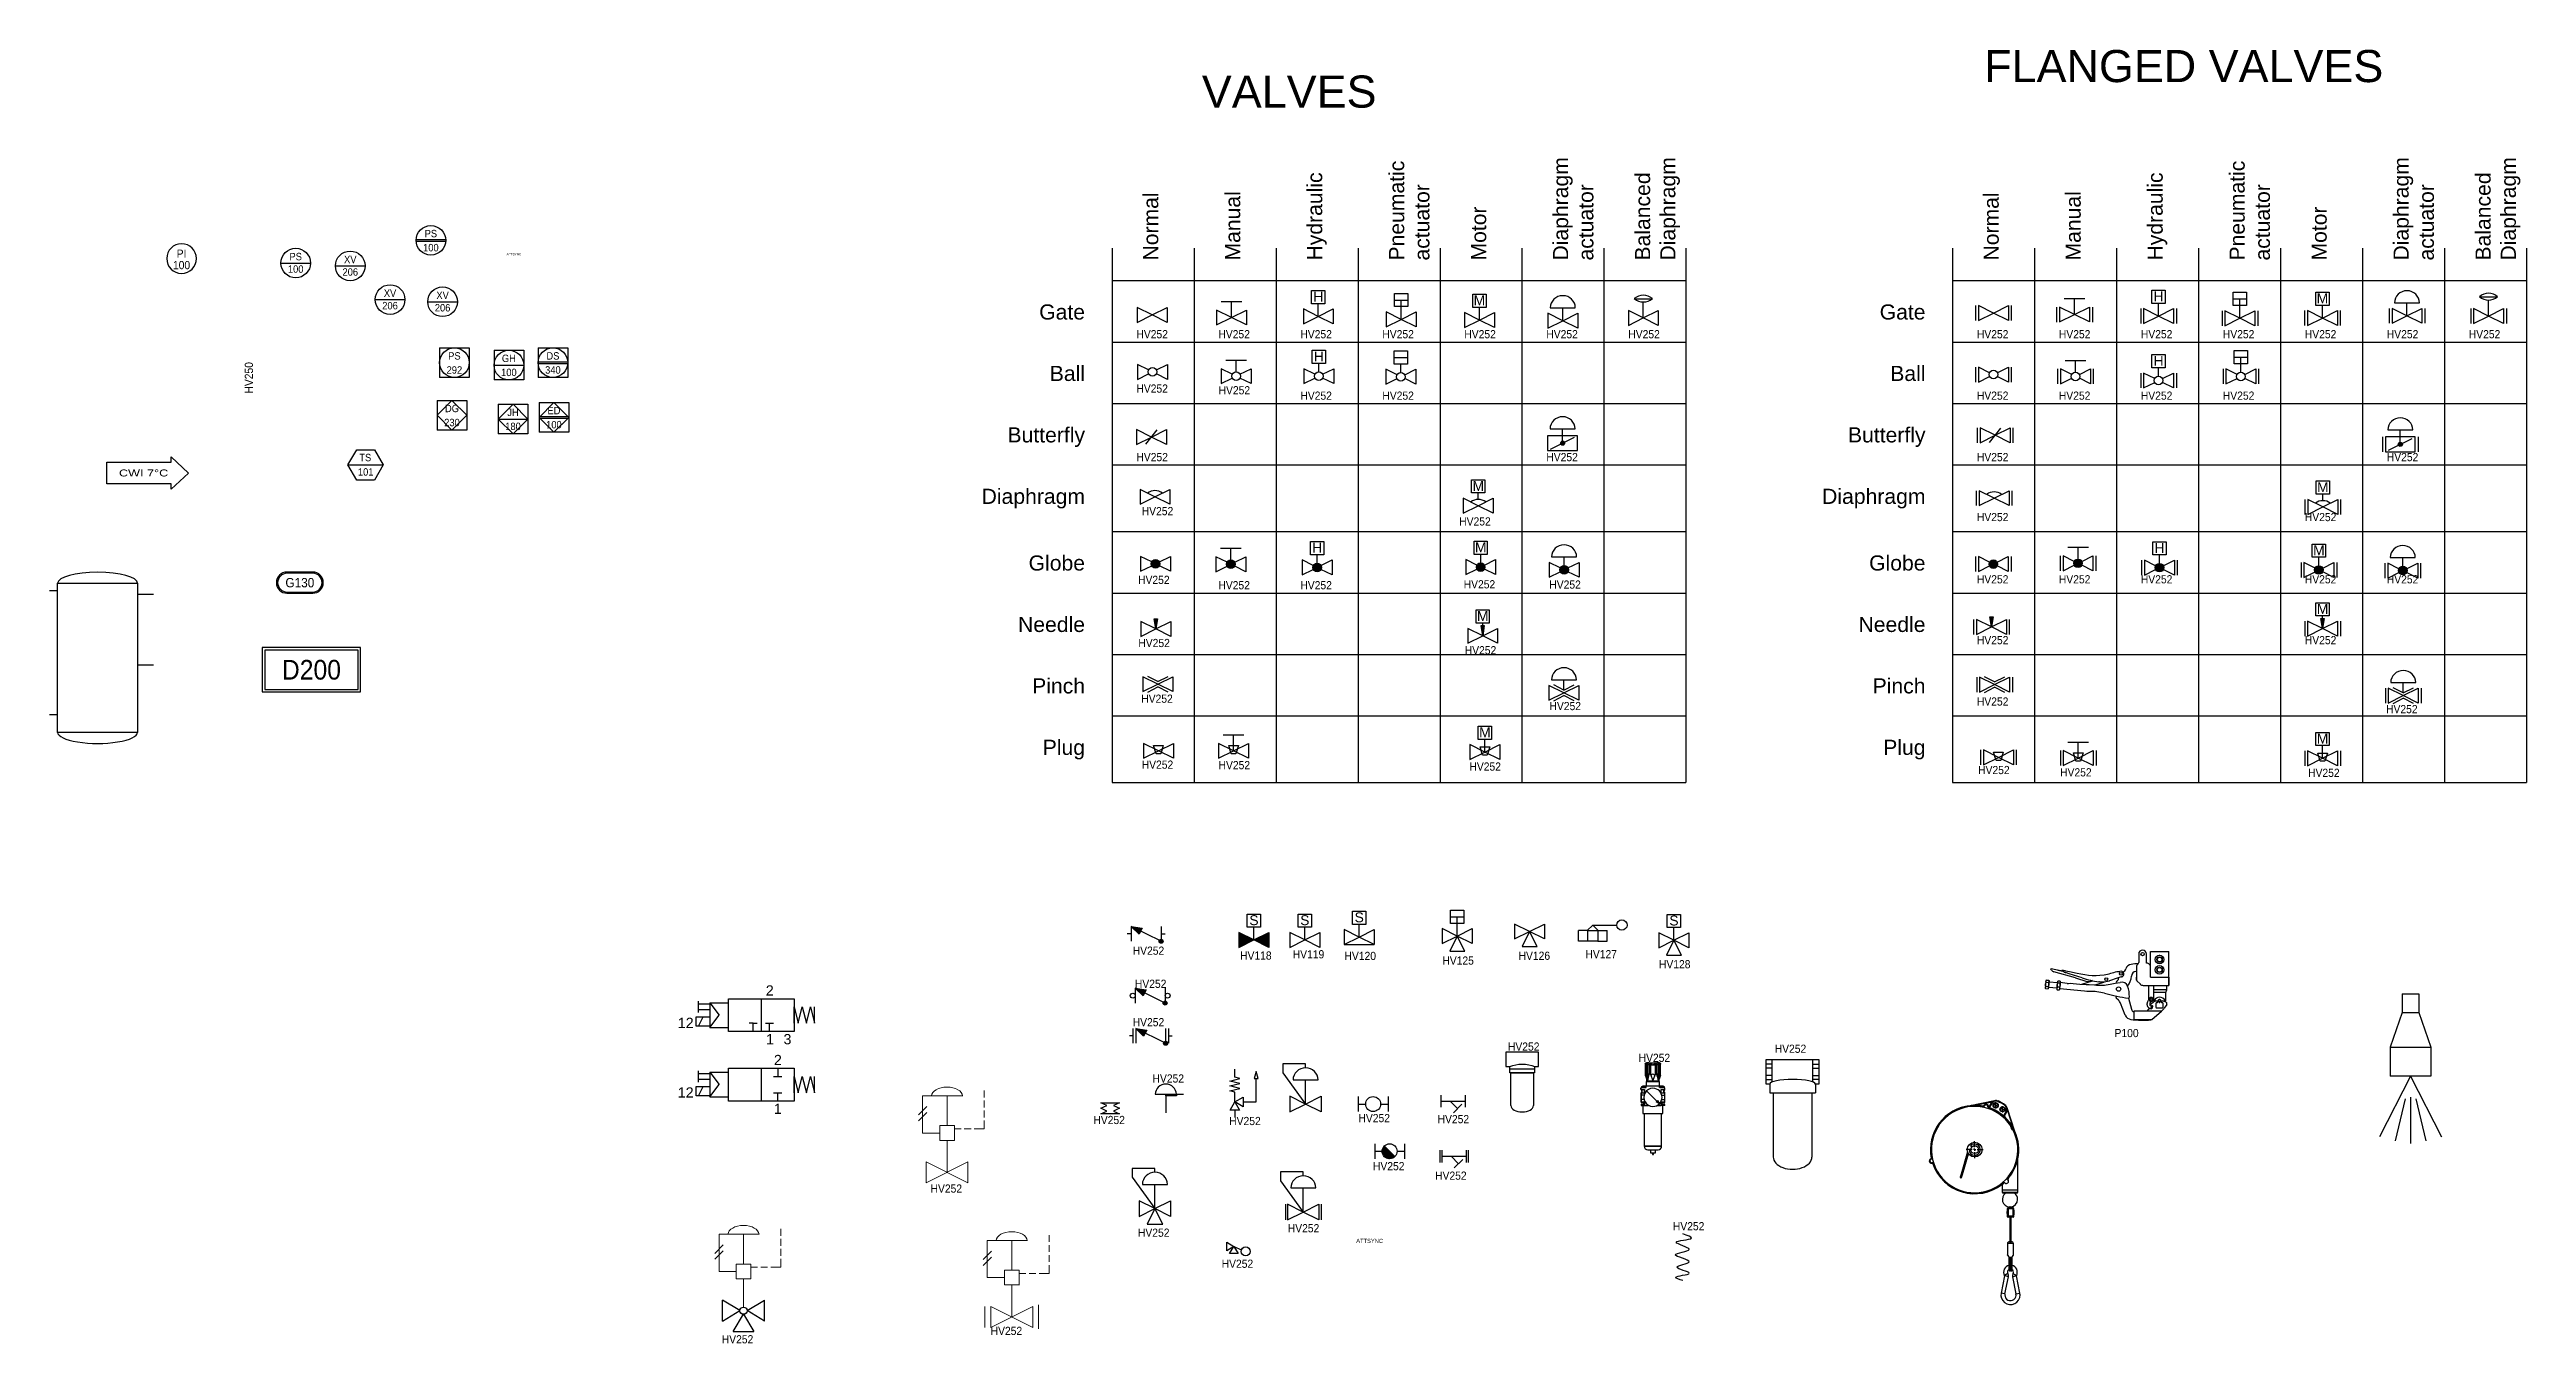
# Model space of a CAD drawing. Header units: millimetres. Extents: x -193 to 823, y -32 to 284.
# Drawn here: x -193 to 411, y -32 to 284 of the extents above; entities that cross this region are included whole.
import ezdxf
from ezdxf.enums import TextEntityAlignment as Align

# ---------------------------------------------------------------- set-up
doc = ezdxf.new("R2010")
doc.units = ezdxf.units.MM
doc.layers.add('-Testi', color=7, linetype='Continuous', lineweight=35)
for name, color, linetype in [('1', 7, 'Continuous'), ('109', 3, 'Continuous'), ('L6-SOTTILE', 5, 'Continuous'), ('L8-TESTI', 1, 'Continuous'), ('MAIN-1', 7, 'Continuous'), ('MAIN-2', 7, 'Continuous'), ('PDF_Geometry', 7, 'Continuous'), ('Tag', 7, 'Continuous'), ('Tag verifica', 10, 'Continuous')]:
    doc.layers.add(name, color=color, linetype=linetype)
doc.styles.add('ARIAL_090', font='arial.ttf', dxfattribs={"width": 0.9})
doc.styles.get("Standard").update_dxf_attribs({"font": 'arial.ttf'})

msp = doc.modelspace()

# ---------------------------------------------------------------- texts
at = {"attachment_point": 1}
for s, width, gutter_width, insert, char_height in [('FLANGED VALVES', 112.9496, 0.5, (278.59, 283.66), 7.8396), ('VALVES', 112.9496, 0.5, (87.74, 277.43), 7.84), ('ATTSYNC ', 15.2688, 2.74, (-81.86, 234.1), 0.548), ('\\pxqr;Gate', 21.1912, 0.5, (38.05, 221.56), 3.693), ('\\pxqr;Gate', 21.1912, 0.5, (243.09, 221.56), 3.693), ('\\pxqr;Ball', 21.1912, 0.5, (38.05, 206.56), 3.693), ('\\pxqr;Ball', 21.1912, 0.5, (243.09, 206.56), 3.693), ('\\pxqr;Butterfly', 21.1912, 0.5, (38.05, 191.56), 3.6929), ('\\pxqr;Butterfly', 21.1912, 0.5, (243.09, 191.56), 3.6929), ('\\pxqr;Diaphragm', 21.1912, 0.5, (38.05, 176.56), 3.6929), ('\\pxqr;Diaphragm', 21.1912, 0.5, (243.09, 176.56), 3.6929), ('\\pxqr;Globe', 21.1912, 0.5, (38.05, 160.29), 3.6929), ('\\pxqr;Globe', 21.1912, 0.5, (243.09, 160.29), 3.6929), ('\\pxqr;Needle', 21.1912, 0.5, (38.05, 145.29), 3.6929), ('\\pxqr;Needle', 21.1912, 0.5, (243.09, 145.29), 3.6929), ('\\pxqr;Pinch', 21.1912, 0.5, (38.05, 130.29), 3.6929), ('\\pxqr;Pinch', 21.1912, 0.5, (243.09, 130.29), 3.6929), ('\\pxqr;Plug', 21.1912, 0.5, (38.05, 115.29), 3.693), ('\\pxqr;Plug', 21.1912, 0.5, (243.09, 115.29), 3.693), ('ATTSYNC ', 213.8653, 5, (125.41, -6.53), 1)]:
    msp.add_mtext_dynamic_manual_height_columns(s, width=width, gutter_width=gutter_width, heights=[0], dxfattribs=dict(at, insert=insert, char_height=char_height))
at = {"char_height": 3.6929, "attachment_point": 1, "rotation": 90}
for s, insert in [('\\pxql;Pneumatic^Jactuator', (133.41, 232.27)), ('\\pxql;Diaphragm^Jactuator', (173.41, 232.27)), ('\\pxql;Balanced^JDiaphragm', (193.41, 232.27)), ('\\pxql;Pneumatic^Jactuator', (338.45, 232.27)), ('\\pxql;Diaphragm^Jactuator', (378.45, 232.27)), ('\\pxql;Balanced^JDiaphragm', (398.45, 232.27)), ('\\pxql;Normal', (73.41, 232.27)), ('\\pxql;Manual', (93.41, 232.27)), ('\\pxql;Hydraulic', (113.41, 232.27)), ('\\pxql;Normal', (278.45, 232.27)), ('\\pxql;Manual', (298.45, 232.27)), ('\\pxql;Hydraulic', (318.45, 232.27)), ('\\pxql;Motor', (153.41, 232.27)), ('\\pxql;Motor', (358.45, 232.27))]:
    msp.add_mtext_dynamic_manual_height_columns(s, width=21.1912, gutter_width=0.5, heights=[0], dxfattribs=dict(at, insert=insert))
at = {"layer": 'L8-TESTI', "color": 3, "insert": (-171.27, 180.4), "char_height": 1.6989, "attachment_point": 5}
msp.add_mtext('\\A1;\\pxi-3,l4,t4;{\\W1.3;\\C7;CWI 7°C}', dxfattribs=at)

# ---------------------------------------------------------------- blocks, each defined once
blk = doc.blocks.new('*U5')
at = {"color": 0, "linetype": 'ByBlock', "lineweight": -2}
for start, end in [(0, 180), (180, 0)]:
    blk.add_arc((0, 0), 5, start, end, dxfattribs=at)
at = {"color": 0, "linetype": 'ByBlock', "lineweight": -2, "width": 0.9}
for tag, p in [('#(TargetObject.Type)', (0, 1.65)), ('#(TargetObject.LoopNumber)', (0, -1.65))]:
    blk.add_attdef(tag, text='', height=2.5, dxfattribs=at).set_placement(p, align=Align.MIDDLE_CENTER)
at = {"flags": 1}
for tag in ['ACT_NO_NC', 'TYPE', 'SKID', 'SEAL_MAT', 'SIZE', 'SUPPLIER', 'Q(m3/h)', 'CAP.(TANK L)', 'CONNECTIONTYPE', 'UNIT', 'PN_bar', 'DESCRIPTION', 'POWER_KW', 'MODEL', 'NOTES', 'DATASHEET', 'FLUID', 'MATERIAL', 'BRAND']:
    blk.add_attdef(tag, (0, 0), '', height=2.5, dxfattribs=at)
blk = doc.blocks.new('Carbon_Tank')
for p, q in [((-9.44, 18.36), (-11.42, 18.36)), ((-9.44, -11.87), (-11.42, -11.87))]:
    blk.add_line(p, q)
blk.add_lwpolyline([(-9.44, 20.24), (10.08, 20.24), (10.08, -16.17), (-9.44, -16.17)], close=True)
for centre, start_param, end_param in [((0.32, 20.24), 3.141593, 6.283185), ((0.32, -16.17), 0, 3.141593)]:
    blk.add_ellipse(centre, major_axis=(-9.76, 0), ratio=0.276144, start_param=start_param, end_param=end_param)
at = {"layer": 'Tag'}
for p, q in [((13.95, 17.46), (10.08, 17.46)), ((13.95, 0.26), (10.08, 0.26))]:
    blk.add_line(p, q, dxfattribs=at)
at = {"flags": 1}
blk.add_attdef('DESCRIPTION', (-8.3, 12.7), '', height=2.5, dxfattribs=at)
blk = doc.blocks.new('Tag_block')
at = {"color": 0, "linetype": 'ByBlock', "lineweight": -2}
blk.add_attdef('#(TARGETOBJECT.TAG)', text='', height=2.5, dxfattribs=at).set_placement((0, 0), align=Align.MIDDLE_CENTER)
at = {"flags": 1}
for tag, p in [('ACT_NO_NC', (0, 0)), ('SKID', (0, 0)), ('SEAL_MAT', (0, 0)), ('SIZE', (0, 0)), ('SUPPLIER', (0, 0)), ('Q(m3/h)', (0, 0)), ('CAP.(TANK L)', (0, 0)), ('CONNECTIONTYPE', (0, 0)), ('UNIT', (0, 0)), ('PN_bar', (0, 0)), ('DESCRIPTION', (0, 0)), ('POWER_KW', (0, 0)), ('MODEL', (0, 0)), ('NOTES', (0, 0)), ('DATASHEET', (0, 0)), ('FLUID', (0, 0)), ('MATERIAL', (0, 0)), ('BRAND', (0, 0)), ('TYPE', (-11.4, -6.1))]:
    blk.add_attdef(tag, p, '', height=2.5, dxfattribs=at)
blk = doc.blocks.new('Ball_Tag')
blk.add_line((-3.62, 0), (3.62, 0))
blk.add_circle((0, 0), 3.62)
at = {"color": 0, "linetype": 'ByBlock', "lineweight": -2, "width": 0.9}
for tag, p in [('#(TargetObject.Type)', (0, 1.58)), ('#(TargetObject.LoopNumber)', (0, -1.47))]:
    blk.add_attdef(tag, text='', height=1.81, dxfattribs=at).set_placement(p, align=Align.MIDDLE_CENTER)
at = {"flags": 1}
for tag, p, height in [('ACT_NO_NC', (0, 0), 2.5), ('SKID', (0, 0), 2.5), ('SEAL_MAT', (0, 0), 2.5), ('SIZE', (0, 0), 2.5), ('SUPPLIER', (0, 0), 2.5), ('Q(m3/h)', (0, 0), 2.5), ('CAP.(TANK L)', (0, 0), 2.5), ('CONNECTIONTYPE', (0, 0), 2.5), ('UNIT', (0, 0), 2.5), ('PN_bar', (0, 0), 2.5), ('POWER_KW', (0, 0), 2.5), ('MODEL', (0, 0), 2.5), ('NOTES', (0, 0), 2.5), ('DATASHEET', (0, 0), 2.5), ('FLUID', (0, 0), 2.5), ('MATERIAL', (0, 0), 2.5), ('BRAND', (0, 0), 2.5), ('TYPE', (-0.41, -2.97), 0.25), ('DESCRIPTION', (-0.31, -3.27), 0.0703)]:
    blk.add_attdef(tag, p, '', height=height, dxfattribs=at)
blk = doc.blocks.new('STICKER Equipment Name')
at = {"layer": 'L8-TESTI', "color": 5}
for points in [[(-20, 9), (-20, -9), (20, -9), (20, 9)], [(-19, 8), (-19, -8), (19, -8), (19, 8)]]:
    blk.add_lwpolyline(points, close=True, dxfattribs=at)
at = {"color": 7, "style": 'ARIAL_090', "width": 0.9}
blk.add_attdef('#(TARGETOBJECT.TAG)', text='', height=8, dxfattribs=at).set_placement((0, 0), align=Align.MIDDLE_CENTER)
for tag, p, height, flags in [('ACT_NO_NC', (0, 0), 2.5, 1), ('CAP.(TANK L)', (0, 0), 2.5, 1), ('Q(m3/h)', (0, 0), 2.5, 1), ('SKID', (0, 0), 2.5, 1), ('SEAL_MAT', (0, 0), 2.5, 1), ('CONNECTIONTYPE', (0, 0), 2.5, 1), ('SIZE', (0, 0), 2.5, 1), ('SUPPLIER', (0, 0), 2.5, 1), ('PN_bar', (0, 0), 2.5, 1), ('FLUID', (0, 0), 2.5, 1), ('UNIT', (0, 0), 2.5, 1), ('MATERIAL', (0, 0), 2.5, 1), ('POWER_KW', (0, 0), 2.5, 1), ('BRAND', (0, 0), 2.5, 1), ('MODEL', (0, 0), 2.5, 1), ('NOTES', (0, 0), 2.5, 1), ('DATASHEET', (0, 0), 2.5, 1), ('TYPE', (-13.2, -7.2), 0.956, 5), ('DESCRIPTION', (-5.8, -7.2), 1.12, 1)]:
    blk.add_attdef(tag, p, '', height=height, dxfattribs=dict(flags=flags))
blk = doc.blocks.new('STICKER Moving Machine')
at = {"layer": 'L8-TESTI', "color": 5}
for points in [[(-3.27, -2.43), (3.02, -2.43, 1), (3.02, 2.72), (-3.27, 2.72, 1)], [(-3.27, -2.15), (3.02, -2.15, 1), (3.02, 2.43), (-3.27, 2.43, 1)]]:
    blk.add_lwpolyline(points, format="xyb", close=True, dxfattribs=at)
at = {"color": 7, "style": 'ARIAL_090', "width": 0.9}
blk.add_attdef('#(TARGETOBJECT.TAG)', text='', height=2.29, dxfattribs=at).set_placement((-0.13, 0.14), align=Align.MIDDLE_CENTER)
for tag, p, height, flags in [('ACT_NO_NC', (0, 0), 2.5, 1), ('SKID', (0, 0), 2.5, 1), ('SEAL_MAT', (0, 0), 2.5, 1), ('SIZE', (0, 0), 2.5, 1), ('SUPPLIER', (0, 0), 2.5, 1), ('Q(m3/h)', (0, 0), 2.5, 1), ('CAP.(TANK L)', (0, 0), 2.5, 1), ('CONNECTIONTYPE', (0, 0), 2.5, 1), ('UNIT', (0, 0), 2.5, 1), ('PN_bar', (0, 0), 2.5, 1), ('POWER_KW', (0, 0), 2.5, 1), ('MODEL', (0, 0), 2.5, 1), ('NOTES', (0, 0), 2.5, 1), ('DATASHEET', (0, 0), 2.5, 1), ('FLUID', (0, 0), 2.5, 1), ('MATERIAL', (0, 0), 2.5, 1), ('BRAND', (0, 0), 2.5, 1), ('DESCRIPTION', (-3.65, -1.77), 0.107, 5), ('TYPE', (-3.27, -1.94), 0.1, 1)]:
    blk.add_attdef(tag, p, '', height=height, dxfattribs=dict(flags=flags))
blk = doc.blocks.new('Tag_Instrument')
at = {"layer": 'Tag'}
blk.add_line((-4.3, 0), (4.3, 0), dxfattribs=at)
blk.add_lwpolyline([(-4.3, 0), (-2.15, 3.72), (2.15, 3.72), (4.3, 0), (2.15, -3.72), (-2.15, -3.72)], close=True, dxfattribs=at)
at = {"color": 0, "linetype": 'ByBlock', "lineweight": -2, "width": 0.9}
for tag, p in [('#(TargetObject.Type)', (-0.06, 1.81)), ('#(TargetObject.LoopNumber)', (0.04, -1.7))]:
    blk.add_attdef(tag, text='', height=1.81, dxfattribs=at).set_placement(p, align=Align.MIDDLE_CENTER)
at = {"flags": 1}
for tag, p, height in [('TYPE', (0, 0), 0.1), ('ACT_NO_NC', (0, 0), 2.5), ('SKID', (0, 0), 2.5), ('SEAL_MAT', (0, 0), 2.5), ('SIZE', (0, 0), 2.5), ('SUPPLIER', (0, 0), 2.5), ('Q(m3/h)', (0, 0), 2.5), ('CAP.(TANK L)', (0, 0), 2.5), ('CONNECTIONTYPE', (0, 0), 2.5), ('UNIT', (0, 0), 2.5), ('PN_bar', (0, 0), 2.5), ('POWER_KW', (0, 0), 2.5), ('MODEL', (0, 0), 2.5), ('NOTES', (0, 0), 2.5), ('DATASHEET', (0, 0), 2.5), ('FLUID', (0, 0), 2.5), ('MATERIAL', (0, 0), 2.5), ('BRAND', (0, 0), 2.5), ('DESCRIPTION', (-0.01, -0.16), 0.1)]:
    blk.add_attdef(tag, p, '', height=height, dxfattribs=at)
blk = doc.blocks.new('Ball_Tag2')
for p, q in [((-3.62, 0.2), (3.62, 0.2)), ((-3.62, -0.2), (3.62, -0.2))]:
    blk.add_line(p, q)
blk.add_circle((0, 0), 3.62)
at = {"color": 0, "linetype": 'ByBlock', "lineweight": -2, "width": 0.9}
for tag, p in [('#(TargetObject.Type)', (0, 1.65)), ('#(TargetObject.LoopNumber)', (0, -1.78))]:
    blk.add_attdef(tag, text='', height=1.81, dxfattribs=at).set_placement(p, align=Align.MIDDLE_CENTER)
at = {"flags": 1}
for tag, p, height in [('ACT_NO_NC', (0, 0), 2.5), ('SKID', (0, 0), 2.5), ('SEAL_MAT', (0, 0), 2.5), ('SIZE', (0, 0), 2.5), ('SUPPLIER', (0, 0), 2.5), ('Q(m3/h)', (0, 0), 2.5), ('CAP.(TANK L)', (0, 0), 2.5), ('CONNECTIONTYPE', (0, 0), 2.5), ('UNIT', (0, 0), 2.5), ('PN_bar', (0, 0), 2.5), ('POWER_KW', (0, 0), 2.5), ('MODEL', (0, 0), 2.5), ('NOTES', (0, 0), 2.5), ('DATASHEET', (0, 0), 2.5), ('FLUID', (0, 0), 2.5), ('MATERIAL', (0, 0), 2.5), ('BRAND', (0, 0), 2.5), ('TYPE', (-0.41, -2.97), 0.25), ('DESCRIPTION', (-0.31, -3.27), 0.0703)]:
    blk.add_attdef(tag, p, '', height=height, dxfattribs=at)
blk = doc.blocks.new('DisplayControl0_Tag')
for p, q in [((-3.62, 3.62), (3.62, 3.62)), ((-3.62, 3.62), (-3.62, -3.62)), ((3.62, 3.62), (3.62, -3.62)), ((3.62, -3.62), (-3.62, -3.62))]:
    blk.add_line(p, q)
blk.add_circle((0, 0), 3.62)
at = {"color": 0, "linetype": 'ByBlock', "lineweight": -2, "width": 0.9}
for tag, p in [('#(TargetObject.Type)', (0, 1.65)), ('#(TargetObject.LoopNumber)', (0, -1.78))]:
    blk.add_attdef(tag, text='', height=1.81, dxfattribs=at).set_placement(p, align=Align.MIDDLE_CENTER)
at = {"flags": 1}
for tag, p, height in [('ACT_NO_NC', (0, 0), 2.5), ('SKID', (0, 0), 2.5), ('SEAL_MAT', (0, 0), 2.5), ('SIZE', (0, 0), 2.5), ('SUPPLIER', (0, 0), 2.5), ('Q(m3/h)', (0, 0), 2.5), ('CAP.(TANK L)', (0, 0), 2.5), ('CONNECTIONTYPE', (0, 0), 2.5), ('UNIT', (0, 0), 2.5), ('PN_bar', (0, 0), 2.5), ('POWER_KW', (0, 0), 2.5), ('MODEL', (0, 0), 2.5), ('NOTES', (0, 0), 2.5), ('DATASHEET', (0, 0), 2.5), ('FLUID', (0, 0), 2.5), ('MATERIAL', (0, 0), 2.5), ('BRAND', (0, 0), 2.5), ('TYPE', (-0.41, -2.97), 0.25), ('DESCRIPTION', (-0.31, -3.27), 0.0703)]:
    blk.add_attdef(tag, p, '', height=height, dxfattribs=at)
blk = doc.blocks.new('DisplayControl1_Tag')
for p, q in [((-3.62, 3.62), (3.62, 3.62)), ((-3.62, 3.62), (-3.62, -3.62)), ((-3.62, 0), (3.62, 0)), ((3.62, 3.62), (3.62, -3.62)), ((3.62, -3.62), (-3.62, -3.62))]:
    blk.add_line(p, q)
blk.add_circle((0, 0), 3.62)
at = {"color": 0, "linetype": 'ByBlock', "lineweight": -2, "width": 0.9}
for tag, p in [('#(TargetObject.Type)', (0, 1.65)), ('#(TargetObject.LoopNumber)', (0, -1.78))]:
    blk.add_attdef(tag, text='', height=1.81, dxfattribs=at).set_placement(p, align=Align.MIDDLE_CENTER)
at = {"flags": 1}
for tag, p, height in [('ACT_NO_NC', (0, 0), 2.5), ('SKID', (0, 0), 2.5), ('SEAL_MAT', (0, 0), 2.5), ('SIZE', (0, 0), 2.5), ('SUPPLIER', (0, 0), 2.5), ('Q(m3/h)', (0, 0), 2.5), ('CAP.(TANK L)', (0, 0), 2.5), ('CONNECTIONTYPE', (0, 0), 2.5), ('UNIT', (0, 0), 2.5), ('PN_bar', (0, 0), 2.5), ('POWER_KW', (0, 0), 2.5), ('MODEL', (0, 0), 2.5), ('NOTES', (0, 0), 2.5), ('DATASHEET', (0, 0), 2.5), ('FLUID', (0, 0), 2.5), ('MATERIAL', (0, 0), 2.5), ('BRAND', (0, 0), 2.5), ('TYPE', (-0.41, -2.97), 0.25), ('DESCRIPTION', (-0.31, -3.27), 0.0703)]:
    blk.add_attdef(tag, p, '', height=height, dxfattribs=at)
blk = doc.blocks.new('DisplayControl2_Tag')
for p, q in [((-3.62, 3.62), (3.62, 3.62)), ((-3.62, 3.62), (-3.62, -3.62)), ((-3.62, 0.2), (3.62, 0.2)), ((3.62, 3.62), (3.62, -3.62)), ((-3.62, -0.2), (3.62, -0.2)), ((3.62, -3.62), (-3.62, -3.62))]:
    blk.add_line(p, q)
blk.add_circle((0, 0), 3.62)
at = {"color": 0, "linetype": 'ByBlock', "lineweight": -2, "width": 0.9}
for tag, p in [('#(TargetObject.Type)', (0, 1.65)), ('#(TargetObject.LoopNumber)', (0, -1.78))]:
    blk.add_attdef(tag, text='', height=1.81, dxfattribs=at).set_placement(p, align=Align.MIDDLE_CENTER)
at = {"flags": 1}
for tag, p, height in [('ACT_NO_NC', (0, 0), 2.5), ('SKID', (0, 0), 2.5), ('SEAL_MAT', (0, 0), 2.5), ('SIZE', (0, 0), 2.5), ('SUPPLIER', (0, 0), 2.5), ('Q(m3/h)', (0, 0), 2.5), ('CAP.(TANK L)', (0, 0), 2.5), ('CONNECTIONTYPE', (0, 0), 2.5), ('UNIT', (0, 0), 2.5), ('PN_bar', (0, 0), 2.5), ('POWER_KW', (0, 0), 2.5), ('MODEL', (0, 0), 2.5), ('NOTES', (0, 0), 2.5), ('DATASHEET', (0, 0), 2.5), ('FLUID', (0, 0), 2.5), ('MATERIAL', (0, 0), 2.5), ('BRAND', (0, 0), 2.5), ('TYPE', (-0.41, -2.97), 0.25), ('DESCRIPTION', (-0.31, -3.27), 0.0703)]:
    blk.add_attdef(tag, p, '', height=height, dxfattribs=at)
blk = doc.blocks.new('LogicControl0_Tag')
for p, q in [((-3.59, 3.62), (3.66, 3.62)), ((-3.59, 3.62), (-3.59, -3.62)), ((-3.59, 0), (0.03, 3.62)), ((0.03, 3.62), (3.66, 0)), ((3.66, 0), (0.03, -3.62)), ((3.66, 3.62), (3.66, -3.62)), ((0.03, -3.62), (-3.59, 0)), ((3.66, -3.62), (-3.59, -3.62))]:
    blk.add_line(p, q)
at = {"color": 0, "linetype": 'ByBlock', "lineweight": -2, "width": 0.9}
for tag, p in [('#(TargetObject.Type)', (0.03, 1.65)), ('#(TargetObject.LoopNumber)', (0.03, -1.78))]:
    blk.add_attdef(tag, text='', height=1.81, dxfattribs=at).set_placement(p, align=Align.MIDDLE_CENTER)
at = {"flags": 1}
for tag, p, height in [('ACT_NO_NC', (0, 0), 2.5), ('SKID', (0, 0), 2.5), ('SEAL_MAT', (0, 0), 2.5), ('SIZE', (0, 0), 2.5), ('SUPPLIER', (0, 0), 2.5), ('Q(m3/h)', (0, 0), 2.5), ('CAP.(TANK L)', (0, 0), 2.5), ('CONNECTIONTYPE', (0, 0), 2.5), ('UNIT', (0, 0), 2.5), ('PN_bar', (0, 0), 2.5), ('POWER_KW', (0, 0), 2.5), ('MODEL', (0, 0), 2.5), ('NOTES', (0, 0), 2.5), ('DATASHEET', (0, 0), 2.5), ('FLUID', (0, 0), 2.5), ('MATERIAL', (0, 0), 2.5), ('BRAND', (0, 0), 2.5), ('TYPE', (-0.37, -2.97), 0.25), ('DESCRIPTION', (-0.28, -3.27), 0.0703)]:
    blk.add_attdef(tag, p, '', height=height, dxfattribs=at)
blk = doc.blocks.new('LogicControl1_Tag')
for p, q in [((-3.62, 3.62), (3.62, 3.62)), ((-3.62, 3.62), (-3.62, -3.62)), ((-3.62, 0), (0, 3.62)), ((-3.62, 0), (3.62, 0)), ((0, 3.62), (3.62, 0)), ((3.62, 0), (0, -3.62)), ((3.62, 3.62), (3.62, -3.62)), ((0, -3.62), (-3.62, 0)), ((3.62, -3.62), (-3.62, -3.62))]:
    blk.add_line(p, q)
at = {"color": 0, "linetype": 'ByBlock', "lineweight": -2, "width": 0.9}
for tag, p in [('#(TargetObject.Type)', (0, 1.65)), ('#(TargetObject.LoopNumber)', (0, -1.78))]:
    blk.add_attdef(tag, text='', height=1.81, dxfattribs=at).set_placement(p, align=Align.MIDDLE_CENTER)
at = {"flags": 1}
for tag, p, height in [('ACT_NO_NC', (0, 0), 2.5), ('SKID', (0, 0), 2.5), ('SEAL_MAT', (0, 0), 2.5), ('SIZE', (0, 0), 2.5), ('SUPPLIER', (0, 0), 2.5), ('Q(m3/h)', (0, 0), 2.5), ('CAP.(TANK L)', (0, 0), 2.5), ('CONNECTIONTYPE', (0, 0), 2.5), ('UNIT', (0, 0), 2.5), ('PN_bar', (0, 0), 2.5), ('POWER_KW', (0, 0), 2.5), ('MODEL', (0, 0), 2.5), ('NOTES', (0, 0), 2.5), ('DATASHEET', (0, 0), 2.5), ('FLUID', (0, 0), 2.5), ('MATERIAL', (0, 0), 2.5), ('BRAND', (0, 0), 2.5), ('TYPE', (-0.41, -2.97), 0.25), ('DESCRIPTION', (-0.31, -3.27), 0.0703)]:
    blk.add_attdef(tag, p, '', height=height, dxfattribs=at)
blk = doc.blocks.new('LogicControl2_Tag')
for p, q in [((-3.58, 3.62), (3.66, 3.62)), ((-3.58, 3.62), (-3.58, -3.62)), ((-3.58, 0), (0.04, 3.62)), ((0.04, -3.62), (-3.58, 0)), ((-3.38, 0.2), (3.47, 0.2)), ((0.04, 3.62), (3.66, 0)), ((3.66, 0), (0.04, -3.62)), ((3.66, 3.62), (3.66, -3.62)), ((3.66, -3.62), (-3.58, -3.62)), ((-3.38, -0.2), (3.47, -0.2))]:
    blk.add_line(p, q)
at = {"color": 0, "linetype": 'ByBlock', "lineweight": -2, "width": 0.9}
for tag, p in [('#(TargetObject.Type)', (0.04, 1.65)), ('#(TargetObject.LoopNumber)', (0.04, -1.78))]:
    blk.add_attdef(tag, text='', height=1.81, dxfattribs=at).set_placement(p, align=Align.MIDDLE_CENTER)
at = {"flags": 1}
for tag, p, height in [('ACT_NO_NC', (0, 0), 2.5), ('SKID', (0, 0), 2.5), ('SEAL_MAT', (0, 0), 2.5), ('SIZE', (0, 0), 2.5), ('SUPPLIER', (0, 0), 2.5), ('Q(m3/h)', (0, 0), 2.5), ('CAP.(TANK L)', (0, 0), 2.5), ('CONNECTIONTYPE', (0, 0), 2.5), ('UNIT', (0, 0), 2.5), ('PN_bar', (0, 0), 2.5), ('POWER_KW', (0, 0), 2.5), ('MODEL', (0, 0), 2.5), ('NOTES', (0, 0), 2.5), ('DATASHEET', (0, 0), 2.5), ('FLUID', (0, 0), 2.5), ('MATERIAL', (0, 0), 2.5), ('BRAND', (0, 0), 2.5), ('TYPE', (-0.36, -2.97), 0.25), ('DESCRIPTION', (-0.27, -3.27), 0.0703)]:
    blk.add_attdef(tag, p, '', height=height, dxfattribs=at)
blk = doc.blocks.new('Valve Ball')
for points in [[(-0.94, 0.47), (-3.65, 1.82), (-3.65, -1.82), (-0.94, -0.47)], [(0.94, 0.47), (3.65, 1.82), (3.65, -1.82), (0.94, -0.47)]]:
    blk.add_lwpolyline(points)
blk.add_circle((0, 0), 1.05)
at = {"flags": 1}
for tag, p, height in [('TYPE', (0, 0), 0.25), ('CONNECTIONTYPE', (-0.01, -0.32), 0.1), ('DESCRIPTION', (0.02, -0.43), 0.0703)]:
    blk.add_attdef(tag, p, '', height=height, dxfattribs=at)
blk = doc.blocks.new('Valve Ball  Hydraulic')
blk.add_line((0, 1.05), (0, 3.1))
blk.add_lwpolyline([(-1.62, 3.1), (-1.62, 6.33), (1.62, 6.33), (1.62, 3.1)], close=True)
for points in [[(-0.94, 0.47), (-3.65, 1.82), (-3.65, -1.82), (-0.94, -0.47)], [(0.94, 0.47), (3.65, 1.82), (3.65, -1.82), (0.94, -0.47)]]:
    blk.add_lwpolyline(points)
blk.add_circle((0, 0), 1.05)
at = {"layer": '-Testi', "insert": (0.01, 4.81), "char_height": 2.42, "width": 2.8313, "attachment_point": 5}
blk.add_mtext('H', dxfattribs=at)
at = {"flags": 1}
for tag, p, height in [('ACT_NO_NC', (0, 0), 2.5), ('TYPE', (0, 0), 0.25), ('SKID', (0, 0), 2.5), ('SEAL_MAT', (0, 0), 2.5), ('SIZE', (0, 0), 2.5), ('SUPPLIER', (0, 0), 2.5), ('Q(m3/h)', (0, 0), 2.5), ('CAP.(TANK L)', (0, 0), 2.5), ('UNIT', (0, 0), 2.5), ('PN_bar', (0, 0), 2.5), ('POWER_KW', (0, 0), 2.5), ('MODEL', (0, 0), 2.5), ('NOTES', (0, 0), 2.5), ('DATASHEET', (0, 0), 2.5), ('FLUID', (0, 0), 2.5), ('MATERIAL', (0, 0), 2.5), ('BRAND', (0, 0), 2.5), ('CONNECTIONTYPE', (0.03, -0.43), 0.1), ('DESCRIPTION', (0.05, -0.54), 0.0703)]:
    blk.add_attdef(tag, p, '', height=height, dxfattribs=at)
blk = doc.blocks.new('Valve Ball Manual')
for p, q in [((-2.52, 3.91), (2.52, 3.91)), ((0, 1.05), (0, 3.91))]:
    blk.add_line(p, q)
for points in [[(-0.94, 0.47), (-3.65, 1.82), (-3.65, -1.82), (-0.94, -0.47)], [(0.94, 0.47), (3.65, 1.82), (3.65, -1.82), (0.94, -0.47)]]:
    blk.add_lwpolyline(points)
blk.add_circle((0, 0), 1.05)
at = {"flags": 1}
for tag, p, height in [('TYPE', (0, 0), 0.25), ('CONNECTIONTYPE', (0.06, -0.39), 0.1), ('DESCRIPTION', (0.08, -0.5), 0.0703)]:
    blk.add_attdef(tag, p, '', height=height, dxfattribs=at)
blk = doc.blocks.new('Valve Ball Pneumatic')
for p, q in [((-1.61, 4.72), (1.63, 4.72)), ((0.01, 1.06), (0.01, 3.1))]:
    blk.add_line(p, q)
blk.add_lwpolyline([(-1.61, 3.1), (-1.61, 6.34), (1.63, 6.34), (1.63, 3.1)], close=True)
for points in [[(-0.93, 0.48), (-3.64, 1.83), (-3.64, -1.82), (-0.93, -0.46)], [(0.95, 0.48), (3.65, 1.83), (3.65, -1.82), (0.95, -0.46)]]:
    blk.add_lwpolyline(points)
blk.add_circle((0.01, 0.01), 1.05)
at = {"flags": 1}
for tag, p, height in [('TYPE', (0, 0), 0.1), ('CONNECTIONTYPE', (-0.01, -0.22), 0.1), ('DESCRIPTION', (0.02, -0.33), 0.0703)]:
    blk.add_attdef(tag, p, '', height=height, dxfattribs=at)
blk = doc.blocks.new('Valve Gate Balance Diaphragm')
for p, q in [((-2.2, 4.71), (2.2, 4.71)), ((0, 0), (0, 3.92))]:
    blk.add_line(p, q)
for points in [[(0, 0), (-3.65, 1.82), (-3.65, -1.82), (0, 0)], [(0, 0), (3.65, 1.82), (3.65, -1.82), (0, 0)]]:
    blk.add_lwpolyline(points)
for centre, radius, start, end in [((0, 2.31), 3.26, 47.59248, 132.40752), ((0, 7.36), 3.44, 230.28631, 309.71369)]:
    blk.add_arc(centre, radius, start, end)
at = {"flags": 1}
for tag, p, height in [('TYPE', (0, 0), 0.25), ('CONNECTIONTYPE', (0.07, -0.23), 0.1), ('DESCRIPTION', (0.09, -0.34), 0.0703)]:
    blk.add_attdef(tag, p, '', height=height, dxfattribs=at)
blk = doc.blocks.new('Valve Selenoid Closed')
h = blk.add_hatch(color=256)
h.dxf.hatch_style = 1
h.paths.add_polyline_path([(-3.65, -1.82), (0, 0), (-3.65, 1.82)])
h.paths.add_polyline_path([(3.65, 1.82), (0, 0), (3.65, -1.82)])
blk.add_line((0, 0), (0, 3.1))
blk.add_lwpolyline([(-1.62, 3.1), (-1.62, 6.33), (1.62, 6.33), (1.62, 3.1)], close=True)
for points in [[(0, 0), (-3.65, 1.82), (-3.65, -1.82), (0, 0)], [(0, 0), (3.65, 1.82), (3.65, -1.82), (0, 0)]]:
    blk.add_lwpolyline(points)
at = {"layer": '-Testi', "insert": (0.01, 4.81), "char_height": 2.42, "width": 2.8313, "attachment_point": 5}
blk.add_mtext('S', dxfattribs=at)
at = {"flags": 1}
for tag, p, height in [('ACT_NO_NC', (0, 0), 2.5), ('TYPE', (0, 0.23), 0.25), ('SKID', (0, 0), 2.5), ('SEAL_MAT', (0, 0), 2.5), ('SIZE', (0, 0), 2.5), ('SUPPLIER', (0, 0), 2.5), ('Q(m3/h)', (0, 0), 2.5), ('CAP.(TANK L)', (0, 0), 2.5), ('UNIT', (0, 0), 2.5), ('PN_bar', (0, 0), 2.5), ('POWER_KW', (0, 0), 2.5), ('MODEL', (0, 0), 2.5), ('NOTES', (0, 0), 2.5), ('DATASHEET', (0, 0), 2.5), ('FLUID', (0, 0), 2.5), ('MATERIAL', (0, 0), 2.5), ('BRAND', (0, 0), 2.5), ('CONNECTIONTYPE', (-0.35, -1), 0.1), ('DESCRIPTION', (-0.33, -1.11), 0.0703)]:
    blk.add_attdef(tag, p, '', height=height, dxfattribs=at)
blk = doc.blocks.new('Valve Selenoid Open')
blk.add_line((0, 0), (0, 3.1))
blk.add_lwpolyline([(-1.62, 3.1), (-1.62, 6.33), (1.62, 6.33), (1.62, 3.1)], close=True)
for points in [[(0, 0), (-3.65, 1.82), (-3.65, -1.82), (0, 0)], [(0, 0), (3.65, 1.82), (3.65, -1.82), (0, 0)]]:
    blk.add_lwpolyline(points)
at = {"layer": '-Testi', "insert": (0.01, 4.81), "char_height": 2.42, "width": 2.8313, "attachment_point": 5}
blk.add_mtext('S', dxfattribs=at)
at = {"flags": 1}
for tag, p, height in [('ACT_NO_NC', (0, 0), 2.5), ('TYPE', (0, 0), 0.25), ('SKID', (0, 0), 2.5), ('SEAL_MAT', (0, 0), 2.5), ('SIZE', (0, 0), 2.5), ('SUPPLIER', (0, 0), 2.5), ('Q(m3/h)', (0, 0), 2.5), ('CAP.(TANK L)', (0, 0), 2.5), ('UNIT', (0, 0), 2.5), ('PN_bar', (0, 0), 2.5), ('POWER_KW', (0, 0), 2.5), ('MODEL', (0, 0), 2.5), ('NOTES', (0, 0), 2.5), ('DATASHEET', (0, 0), 2.5), ('FLUID', (0, 0), 2.5), ('MATERIAL', (0, 0), 2.5), ('BRAND', (0, 0), 2.5), ('CONNECTIONTYPE', (-0.57, -0.47), 0.1), ('DESCRIPTION', (-0.55, -0.59), 0.0703)]:
    blk.add_attdef(tag, p, '', height=height, dxfattribs=at)
blk = doc.blocks.new('Valve Gate Hydraulic')
blk.add_line((0, 0), (0, 3.1))
blk.add_lwpolyline([(-1.62, 3.1), (-1.62, 6.33), (1.62, 6.33), (1.62, 3.1)], close=True)
for points in [[(0, 0), (-3.65, 1.82), (-3.65, -1.82), (0, 0)], [(0, 0), (3.65, 1.82), (3.65, -1.82), (0, 0)]]:
    blk.add_lwpolyline(points)
at = {"layer": '-Testi', "insert": (0.01, 4.81), "char_height": 2.42, "width": 2.8313, "attachment_point": 5}
blk.add_mtext('H', dxfattribs=at)
at = {"flags": 1}
for tag, p, height in [('TYPE', (0, 0), 0.234), ('CONNECTIONTYPE', (0.03, -0.12), 0.1), ('DESCRIPTION', (0.05, -0.24), 0.0703)]:
    blk.add_attdef(tag, p, '', height=height, dxfattribs=at)
blk = doc.blocks.new('Valve Gate Manual')
for p, q in [((-2.52, 3.91), (2.52, 3.91)), ((0, 0), (0, 3.91))]:
    blk.add_line(p, q)
for points in [[(0, 0), (-3.65, 1.82), (-3.65, -1.82), (0, 0)], [(0, 0), (3.65, 1.82), (3.65, -1.82), (0, 0)]]:
    blk.add_lwpolyline(points)
at = {"flags": 1}
for tag, p, height in [('TYPE', (0, 0), 0.25), ('CONNECTIONTYPE', (-0.12, -0.3), 0.1), ('DESCRIPTION', (-0.05, -0.45), 0.0703)]:
    blk.add_attdef(tag, p, '', height=height, dxfattribs=at)
blk = doc.blocks.new('Valve Gate Motor')
blk.add_line((0, 0), (0, 3.1))
blk.add_lwpolyline([(-1.62, 3.1), (-1.62, 6.33), (1.62, 6.33), (1.62, 3.1)], close=True)
for points in [[(0, 0), (-3.65, 1.82), (-3.65, -1.82), (0, 0)], [(0, 0), (3.65, 1.82), (3.65, -1.82), (0, 0)]]:
    blk.add_lwpolyline(points)
at = {"layer": '-Testi', "insert": (0.01, 4.81), "char_height": 2.42, "width": 2.8313, "attachment_point": 5}
blk.add_mtext('M', dxfattribs=at)
at = {"flags": 1}
for tag, p, height in [('TYPE', (0, 0), 0.25), ('CONNECTIONTYPE', (0.04, -0.38), 0.1), ('DESCRIPTION', (0.06, -0.49), 0.0703)]:
    blk.add_attdef(tag, p, '', height=height, dxfattribs=at)
blk = doc.blocks.new('Valve Gate Pneumatic Diaphragm')
for p, q in [((-3.05, 3.17), (3.05, 3.17)), ((0, 0), (0, 3.17))]:
    blk.add_line(p, q)
for points in [[(0, 0), (-3.65, 1.82), (-3.65, -1.82), (0, 0)], [(0, 0), (3.65, 1.82), (3.65, -1.82), (0, 0)]]:
    blk.add_lwpolyline(points)
blk.add_ellipse((0, 3.17), major_axis=(-3.05, 0), ratio=0.967342, start_param=3.141593, end_param=6.283185)
at = {"flags": 1}
for tag, p, height in [('TYPE', (0, -0.01), 0.25), ('CONNECTIONTYPE', (0.02, -0.12), 0.1), ('DESCRIPTION', (0.04, -0.23), 0.0703)]:
    blk.add_attdef(tag, p, '', height=height, dxfattribs=at)
blk = doc.blocks.new('Valve Butterfly')
blk.add_line((-1.4, -1.75), (1.4, 1.75))
for points in [[(0, 0), (-3.65, 1.82), (-3.65, -1.82), (0, 0)], [(0, 0), (3.65, 1.82), (3.65, -1.82), (0, 0)]]:
    blk.add_lwpolyline(points)
at = {"flags": 1}
for tag, p, height in [('ACT_NO_NC', (0, 0), 2.5), ('TYPE', (0, 0), 0.25), ('SKID', (0, 0), 2.5), ('SEAL_MAT', (0, 0), 2.5), ('SIZE', (0, 0), 2.5), ('SUPPLIER', (0, 0), 2.5), ('Q(m3/h)', (0, 0), 2.5), ('CAP.(TANK L)', (0, 0), 2.5), ('UNIT', (0, 0), 2.5), ('PN_bar', (0, 0), 2.5), ('POWER_KW', (0, 0), 2.5), ('MODEL', (0, 0), 2.5), ('NOTES', (0, 0), 2.5), ('DATASHEET', (0, 0), 2.5), ('FLUID', (0, 0), 2.5), ('MATERIAL', (0, 0), 2.5), ('BRAND', (0, 0), 2.5), ('CONNECTIONTYPE', (0.06, -0.16), 0.1), ('DESCRIPTION', (0.08, -0.28), 0.0703)]:
    blk.add_attdef(tag, p, '', height=height, dxfattribs=at)
blk = doc.blocks.new('Valve Butterfly Pneumatic')
h = blk.add_hatch(color=256)
h.dxf.hatch_style = 1
h.paths.add_polyline_path([(0.5, 0, 1), (-0.5, 0, 1)])
for p, q in [((-3.05, 3.51), (3.05, 3.51)), ((-2.91, -1.46), (2.91, 1.45)), ((0, 0.5), (0, 3.51))]:
    blk.add_line(p, q)
blk.add_lwpolyline([(-3.65, -1.82), (3.65, -1.82), (3.65, 1.82), (-3.65, 1.82)], close=True)
blk.add_circle((0, 0), 0.5)
blk.add_ellipse((0, 3.51), major_axis=(-3.05, 0), ratio=0.967342, start_param=3.141593, end_param=6.283185)
at = {"flags": 1}
for tag, p, height in [('TYPE', (-1.71, -0.85), 0.25), ('CONNECTIONTYPE', (-0.02, -1.07), 0.1), ('DESCRIPTION', (0, -1.19), 0.0703)]:
    blk.add_attdef(tag, p, '', height=height, dxfattribs=at)
blk = doc.blocks.new('Valve Check')
h = blk.add_hatch(color=256)
h.dxf.hatch_style = 1
h.paths.add_polyline_path([(-0.97, 1.42), (-3.65, 1.82), (-1.72, -0.07), (-0.97, 1.42)])
h = blk.add_hatch(color=256)
h.dxf.hatch_style = 1
h.paths.add_polyline_path([(3.65, -1.33, 0.284079), (3.21, -1.6), (3.65, -1.82), (3.65, -1.33, 0.284079)], flags=17)
h.paths.add_polyline_path([(3.65, -1.33), (3.65, -1.82), (3.21, -1.6, 0.116434), (3.16, -1.82, 1), (4.14, -1.82, 0.414214), (3.65, -1.33)])
for p, q in [((3.65, -1.82), (-3.65, 1.82)), ((-3.65, 1.82), (-3.65, -1.82)), ((-1.72, -0.07), (-3.65, 1.82)), ((-3.65, 1.82), (-0.97, 1.42)), ((-0.97, 1.42), (-1.72, -0.07)), ((3.65, 1.82), (3.65, -1.82)), ((3.65, 0), (4.65, 0))]:
    blk.add_line(p, q)
blk.add_circle((3.65, -1.82), 0.485)
at = {"layer": 'Tag'}
blk.add_line((-3.65, 0), (-4.65, 0), dxfattribs=at)
at = {"flags": 1}
for tag, p, height in [('TYPE', (0, 0), 0.1), ('CONNECTIONTYPE', (-0.24, -0.48), 0.1), ('DESCRIPTION', (-0.22, -0.59), 0.0703)]:
    blk.add_attdef(tag, p, '', height=height, dxfattribs=at)
blk = doc.blocks.new('Valve Diaphragm')
for points in [[(0, 0), (-3.65, 1.82), (-3.65, -1.82), (0, 0)], [(0, 0), (3.65, 1.82), (3.65, -1.82), (0, 0)]]:
    blk.add_lwpolyline(points)
blk.add_arc((0, -1.53), 3.05, 53.283, 126.717)
at = {"flags": 1}
for tag, p, height in [('TYPE', (0, 0), 0.25), ('CONNECTIONTYPE', (1.23, 0.13), 0.1), ('DESCRIPTION', (1.26, 0.02), 0.0703)]:
    blk.add_attdef(tag, p, '', height=height, dxfattribs=at)
blk = doc.blocks.new('Valve Diaphragm Motor')
blk.add_line((0, 1.52), (0, 3.1))
blk.add_lwpolyline([(-1.62, 3.1), (-1.62, 6.33), (1.62, 6.33), (1.62, 3.1)], close=True)
for points in [[(0, 0), (-3.65, 1.82), (-3.65, -1.82), (0, 0)], [(0, 0), (3.65, 1.82), (3.65, -1.82), (0, 0)]]:
    blk.add_lwpolyline(points)
blk.add_arc((0, -1.53), 3.05, 53.283, 126.717)
at = {"layer": '-Testi', "insert": (0.01, 4.81), "char_height": 2.42, "width": 2.8313, "attachment_point": 5}
blk.add_mtext('M', dxfattribs=at)
at = {"flags": 1}
for tag, p, height in [('TYPE', (0, 0), 0.146), ('CONNECTIONTYPE', (0.76, 0.07), 0.1), ('DESCRIPTION', (0.78, -0.04), 0.0703)]:
    blk.add_attdef(tag, p, '', height=height, dxfattribs=at)
blk = doc.blocks.new('Valve Globe')
h = blk.add_hatch(color=256)
h.dxf.hatch_style = 1
h.paths.add_polyline_path([(1.05, 0, 1), (-1.05, 0, 1)])
for points in [[(-0.94, 0.47), (-3.65, 1.82), (-3.65, -1.82), (-0.94, -0.47)], [(0.94, 0.47), (3.65, 1.82), (3.65, -1.82), (0.94, -0.47)]]:
    blk.add_lwpolyline(points)
blk.add_circle((0, 0), 1.05)
at = {"flags": 1}
for tag, p, height in [('TYPE', (1.6, -0.01), 0.25), ('CONNECTIONTYPE', (1.64, -0.3), 0.1), ('DESCRIPTION', (1.66, -0.41), 0.0703)]:
    blk.add_attdef(tag, p, '', height=height, dxfattribs=at)
blk = doc.blocks.new('Valve Globe Hydraulic')
h = blk.add_hatch(color=256)
h.dxf.hatch_style = 1
h.paths.add_polyline_path([(1.05, 0, 1), (-1.05, 0, 1)])
blk.add_line((0, 1.05), (0, 3.1))
blk.add_lwpolyline([(-1.62, 3.1), (-1.62, 6.33), (1.62, 6.33), (1.62, 3.1)], close=True)
for points in [[(-0.94, 0.47), (-3.65, 1.82), (-3.65, -1.82), (-0.94, -0.47)], [(0.94, 0.47), (3.65, 1.82), (3.65, -1.82), (0.94, -0.47)]]:
    blk.add_lwpolyline(points)
blk.add_circle((0, 0), 1.05)
at = {"layer": '-Testi', "insert": (0.01, 4.81), "char_height": 2.42, "width": 2.8313, "attachment_point": 5}
blk.add_mtext('H', dxfattribs=at)
at = {"flags": 1}
for tag, p, height in [('TYPE', (1.42, 0.1), 0.0576), ('CONNECTIONTYPE', (1.7, 0.05), 0.1), ('DESCRIPTION', (1.73, -0.06), 0.0703)]:
    blk.add_attdef(tag, p, '', height=height, dxfattribs=at)
blk = doc.blocks.new('Valve Globe Manual')
h = blk.add_hatch(color=256)
h.dxf.hatch_style = 1
h.paths.add_polyline_path([(1.05, 0, 1), (-1.05, 0, 1)])
for p, q in [((-2.52, 3.91), (2.52, 3.91)), ((0, 1.05), (0, 3.91))]:
    blk.add_line(p, q)
for points in [[(-0.94, 0.47), (-3.65, 1.82), (-3.65, -1.82), (-0.94, -0.47)], [(0.94, 0.47), (3.65, 1.82), (3.65, -1.82), (0.94, -0.47)]]:
    blk.add_lwpolyline(points)
blk.add_circle((0, 0), 1.05)
at = {"flags": 1}
for tag, p, height in [('CONNECTIONTYPE', (1.85, 0.17), 0.1), ('DESCRIPTION', (1.88, 0.06), 0.0703), ('TYPE', (0.94, -0.47), 0.106)]:
    blk.add_attdef(tag, p, '', height=height, dxfattribs=at)
blk = doc.blocks.new('Valve Globe Motor')
h = blk.add_hatch(color=256)
h.dxf.hatch_style = 1
h.paths.add_polyline_path([(1.05, 0, 1), (-1.05, 0, 1)])
blk.add_line((0, 1.05), (0, 3.1))
blk.add_lwpolyline([(-1.62, 3.1), (-1.62, 6.33), (1.62, 6.33), (1.62, 3.1)], close=True)
for points in [[(-0.94, 0.47), (-3.65, 1.82), (-3.65, -1.82), (-0.94, -0.47)], [(0.94, 0.47), (3.65, 1.82), (3.65, -1.82), (0.94, -0.47)]]:
    blk.add_lwpolyline(points)
blk.add_circle((0, 0), 1.05)
at = {"layer": '-Testi', "insert": (0.01, 4.81), "char_height": 2.42, "width": 2.8313, "attachment_point": 5}
blk.add_mtext('M', dxfattribs=at)
at = {"flags": 1}
for tag, p, height in [('TYPE', (1.5, -0.15), 0.25), ('CONNECTIONTYPE', (1.79, -0.46), 0.1), ('DESCRIPTION', (1.81, -0.58), 0.0703)]:
    blk.add_attdef(tag, p, '', height=height, dxfattribs=at)
blk = doc.blocks.new('Valve Globe Pneumatic')
h = blk.add_hatch(color=256)
h.dxf.hatch_style = 1
h.paths.add_polyline_path([(1.05, 0, 1), (-1.05, 0, 1)])
for p, q in [((-3.05, 3.17), (3.05, 3.17)), ((0, 1.05), (0, 3.17))]:
    blk.add_line(p, q)
for points in [[(-0.94, 0.47), (-3.65, 1.82), (-3.65, -1.82), (-0.94, -0.47)], [(0.94, 0.47), (3.65, 1.82), (3.65, -1.82), (0.94, -0.47)]]:
    blk.add_lwpolyline(points)
blk.add_circle((0, 0), 1.05)
blk.add_ellipse((0, 3.17), major_axis=(-3.05, 0), ratio=0.967342, start_param=3.141593, end_param=6.283185)
at = {"flags": 1}
for tag, p, height in [('TYPE', (1.47, 0), 0.0593), ('CONNECTIONTYPE', (1.62, -0.15), 0.1), ('DESCRIPTION', (1.65, -0.26), 0.0703)]:
    blk.add_attdef(tag, p, '', height=height, dxfattribs=at)
blk = doc.blocks.new('Valve Gate Pneumatic Piston')
for p, q in [((-1.62, 4.71), (1.62, 4.71)), ((0, 0), (0, 4.71))]:
    blk.add_line(p, q)
blk.add_lwpolyline([(-1.62, 3.1), (-1.62, 6.33), (1.62, 6.33), (1.62, 3.1)], close=True)
for points in [[(0, 0), (-3.65, 1.82), (-3.65, -1.82), (0, 0)], [(0, 0), (3.65, 1.82), (3.65, -1.82), (0, 0)]]:
    blk.add_lwpolyline(points)
at = {"flags": 1}
for tag, p, height in [('TYPE', (0, -0.01), 0.25), ('CONNECTIONTYPE', (0.01, -0.16), 0.1), ('DESCRIPTION', (0.03, -0.28), 0.0703)]:
    blk.add_attdef(tag, p, '', height=height, dxfattribs=at)
blk = doc.blocks.new('Valve Needle')
h = blk.add_hatch(color=256)
h.dxf.hatch_style = 1
h.paths.add_polyline_path([(0.4, 2.5), (-0.4, 2.5), (0, 0)])
for points in [[(0, 0), (-3.65, 1.82), (-3.65, -1.82), (0, 0)], [(0, 0), (-0.4, 2.5), (0.4, 2.5), (0, 0)], [(0, 0), (3.65, 1.82), (3.65, -1.82), (0, 0)]]:
    blk.add_lwpolyline(points)
at = {"flags": 1}
for tag, p, height in [('TYPE', (0, 0), 0.0153), ('CONNECTIONTYPE', (0.51, 0.08), 0.1), ('DESCRIPTION', (0.53, -0.04), 0.0703)]:
    blk.add_attdef(tag, p, '', height=height, dxfattribs=at)
blk = doc.blocks.new('Valve Needle Motor')
h = blk.add_hatch(color=256)
h.dxf.hatch_style = 1
h.paths.add_polyline_path([(0.4, 2.5), (-0.4, 2.5), (0, 0)])
blk.add_line((0, 0), (0, 3.1))
blk.add_lwpolyline([(-1.62, 3.1), (-1.62, 6.33), (1.62, 6.33), (1.62, 3.1)], close=True)
for points in [[(0, 0), (-3.65, 1.82), (-3.65, -1.82), (0, 0)], [(0, 0), (-0.4, 2.5), (0.4, 2.5), (0, 0)], [(0, 0), (3.65, 1.82), (3.65, -1.82), (0, 0)]]:
    blk.add_lwpolyline(points)
at = {"layer": '-Testi', "insert": (0.01, 4.81), "char_height": 2.42, "width": 2.8313, "attachment_point": 5}
blk.add_mtext('M', dxfattribs=at)
at = {"flags": 1}
for tag, p, height in [('TYPE', (0, 0), 0.0761), ('CONNECTIONTYPE', (0.56, 0.13), 0.1), ('DESCRIPTION', (0.58, 0.02), 0.0703)]:
    blk.add_attdef(tag, p, '', height=height, dxfattribs=at)
blk = doc.blocks.new('Valve Pinch')
for points in [[(0, 0), (-3.65, 1.82), (-3.65, -1.82), (0, 0)], [(0, 0.67), (-2.49, 1.92)], [(0, 0.67), (2.49, 1.92)], [(0, 0), (3.65, 1.82), (3.65, -1.82), (0, 0)], [(-2.49, -1.92), (0, -0.67)], [(2.49, -1.92), (0, -0.67)]]:
    blk.add_lwpolyline(points)
at = {"flags": 1}
for tag, p, height in [('TYPE', (0, 0), 0.117), ('CONNECTIONTYPE', (1.04, -0.01), 0.1), ('DESCRIPTION', (1.06, -0.13), 0.0703)]:
    blk.add_attdef(tag, p, '', height=height, dxfattribs=at)
blk = doc.blocks.new('Valve Pinch Pneumatic')
for p, q in [((-3.05, 3.17), (3.05, 3.17)), ((0, 0.67), (0, 3.17))]:
    blk.add_line(p, q)
for points in [[(0, 0), (-3.65, 1.82), (-3.65, -1.82), (0, 0)], [(0, 0.67), (-2.49, 1.92)], [(0, 0.67), (2.49, 1.92)], [(0, 0), (3.65, 1.82), (3.65, -1.82), (0, 0)], [(-2.49, -1.92), (0, -0.67)], [(2.49, -1.92), (0, -0.67)]]:
    blk.add_lwpolyline(points)
blk.add_ellipse((0, 3.17), major_axis=(-3.05, 0), ratio=0.967342, start_param=3.141593, end_param=6.283185)
at = {"flags": 1}
for tag, p, height in [('TYPE', (0, 0), 0.226), ('CONNECTIONTYPE', (1.57, -0.14), 0.1), ('DESCRIPTION', (1.6, -0.25), 0.0703)]:
    blk.add_attdef(tag, p, '', height=height, dxfattribs=at)
blk = doc.blocks.new('Valve Plug')
for points in [[(0, 0), (-3.65, 1.82), (-3.65, -1.82), (0, 0)], [(-1.17, 1.28), (1.18, 1.28), (0.57, -0.74), (-0.56, -0.74), (-1.17, 1.28)], [(0, 0), (3.65, 1.82), (3.65, -1.82), (0, 0)]]:
    blk.add_lwpolyline(points)
at = {"flags": 1}
for tag, p, height in [('TYPE', (0, 0), 0.0543), ('CONNECTIONTYPE', (0.87, -0.28), 0.1), ('DESCRIPTION', (0.89, -0.4), 0.0703)]:
    blk.add_attdef(tag, p, '', height=height, dxfattribs=at)
blk = doc.blocks.new('Valve Plug Manual')
for p, q in [((-2.52, 3.91), (2.52, 3.91)), ((0, 0), (0, 3.91))]:
    blk.add_line(p, q)
for points in [[(0, 0), (-3.65, 1.82), (-3.65, -1.82), (0, 0)], [(-1.17, 1.28), (1.18, 1.28), (0.57, -0.74), (-0.56, -0.74), (-1.17, 1.28)], [(0, 0), (3.65, 1.82), (3.65, -1.82), (0, 0)]]:
    blk.add_lwpolyline(points)
at = {"flags": 1}
for tag, p, height in [('TYPE', (0, 0), 0.117), ('CONNECTIONTYPE', (1.21, -0.45), 0.1), ('DESCRIPTION', (1.23, -0.57), 0.0703)]:
    blk.add_attdef(tag, p, '', height=height, dxfattribs=at)
blk = doc.blocks.new('Valve Plug Motor')
blk.add_line((0, 0), (0, 3.1))
blk.add_lwpolyline([(-1.62, 3.1), (-1.62, 6.33), (1.62, 6.33), (1.62, 3.1)], close=True)
for points in [[(0, 0), (-3.65, 1.82), (-3.65, -1.82), (0, 0)], [(-1.17, 1.28), (1.18, 1.28), (0.57, -0.74), (-0.56, -0.74), (-1.17, 1.28)], [(0, 0), (3.65, 1.82), (3.65, -1.82), (0, 0)]]:
    blk.add_lwpolyline(points)
at = {"layer": '-Testi', "insert": (0.01, 4.81), "char_height": 2.42, "width": 2.8313, "attachment_point": 5}
blk.add_mtext('M', dxfattribs=at)
at = {"flags": 1}
for tag, p, height in [('TYPE', (0, 0), 0.0733), ('CONNECTIONTYPE', (1.21, -0.45), 0.1), ('DESCRIPTION', (1.23, -0.57), 0.0703)]:
    blk.add_attdef(tag, p, '', height=height, dxfattribs=at)
blk = doc.blocks.new('PRV')
for p, q in [((-2.59, 0), (2.59, 0)), ((0, 0), (0, -4.49)), ((2.59, 0), (4.31, 0))]:
    blk.add_line(p, q)
blk.add_lwpolyline([(0, 0), (2.59, 0), (2.59, -0.4), (0, -0.4)], close=True)
blk.add_ellipse((0, 0), major_axis=(-2.59, 0), ratio=0.967342, start_param=3.141593, end_param=6.283185)
at = {"flags": 1}
for tag, p, height in [('CONNECTIONTYPE', (-1.11, 0.96), 0.1), ('DESCRIPTION', (-1.08, 0.85), 0.0703), ('TYPE', (0, 0), 0.25)]:
    blk.add_attdef(tag, p, '', height=height, dxfattribs=at)
blk = doc.blocks.new('PSV')
for p, q in [((0, 6.01), (0, 8.01)), ((0, 2.4), (0, 2.4)), ((0, -2), (0, -3.83))]:
    blk.add_line(p, q)
for points in [[(5.67, 5.71), (5.21, 7.41), (4.75, 5.71)], [(-1.16, -2), (0, 0), (1.16, -2)], [(2, -1.16), (0, 0), (2, 1.16)]]:
    blk.add_lwpolyline(points, close=True)
for points in [[(0, 0), (0, 2.4), (-1.2, 2.7), (1.2, 3.3), (-1.2, 3.9), (1.2, 4.51), (-1.2, 5.11), (1.2, 5.71), (0, 6.01)], [(2, 0), (5.21, 0), (5.21, 5.71)]]:
    blk.add_lwpolyline(points)
at = {"flags": 1}
for tag, p, height in [('CONNECTIONTYPE', (-2.12, -0.02), 0.1), ('TYPE', (0, 0), 0.2), ('DESCRIPTION', (-2.09, -0.13), 0.0703)]:
    blk.add_attdef(tag, p, '', height=height, dxfattribs=at)
blk = doc.blocks.new('Pressure regulator')
for p, q in [((0, 9.79), (-5.55, 9.79)), ((-5.55, 9.79), (-5.55, 7.64)), ((-5.55, 7.64), (0, 0)), ((0, 8.86), (0, 9.79)), ((-3.05, 5.9), (3.05, 5.9)), ((0, 0), (0, 5.9))]:
    blk.add_line(p, q)
for points in [[(0, 0), (-3.82, 1.91), (-3.82, -1.91), (0, 0)], [(0, 0), (3.82, 1.91), (3.82, -1.91), (0, 0)]]:
    blk.add_lwpolyline(points)
blk.add_ellipse((0, 5.9), major_axis=(-3.05, 0), ratio=0.967342, start_param=3.141593, end_param=6.283185)
at = {"flags": 1}
for tag, p, height in [('TYPE', (0, 0), 0.25), ('CONNECTIONTYPE', (1.25, 0.14), 0.1), ('DESCRIPTION', (1.27, 0.03), 0.0703)]:
    blk.add_attdef(tag, p, '', height=height, dxfattribs=at)
blk = doc.blocks.new('sight glass pipe')
for p, q in [((-3.64, 1.82), (-3.64, -1.82)), ((-3.64, 0), (-1.82, 0)), ((1.82, 0), (3.64, 0)), ((3.64, 1.82), (3.64, -1.82))]:
    blk.add_line(p, q)
blk.add_circle((0, 0), 1.82)
at = {"flags": 1}
for tag, p, height in [('TYPE', (0.01, 0.03), 0.25), ('CONNECTIONTYPE', (-0.12, -0.18), 0.1), ('DESCRIPTION', (-0.1, -0.3), 0.0703)]:
    blk.add_attdef(tag, p, '', height=height, dxfattribs=at)
blk = doc.blocks.new('Filter 45°')
for p, q in [((-2.97, 1.48), (-2.97, -1.48)), ((-2.97, 0), (2.97, 0)), ((-0.68, 0), (1.11, -1.8)), ((2.97, 1.48), (2.97, -1.48)), ((2.16, -0.75), (0.07, -2.85))]:
    blk.add_line(p, q)
at = {"flags": 1}
for tag, p, height in [('TYPE', (0, 0), 0.25), ('CONNECTIONTYPE', (0.23, -0.45), 0.1), ('DESCRIPTION', (0.26, -0.56), 0.0703)]:
    blk.add_attdef(tag, p, '', height=height, dxfattribs=at)
blk = doc.blocks.new('FILTRO-CARTUCCIA')
for p, q in [((8, 1.75), (0, 1.75)), ((0, 1.75), (0, -1.75)), ((8, -1.75), (8, 1.75)), ((0, -1.75), (1, -1.75)), ((1, -3.25), (1, -1.75)), ((7, -3.25), (1, -3.25)), ((7, -1.75), (8, -1.75)), ((7, -1.75), (7, -3.25))]:
    blk.add_line(p, q)
blk.add_lwpolyline([(1.25, -11.25), (1.25, -3.25), (6.75, -3.25), (6.75, -11.25)])
blk.add_ellipse((4, -11.25), major_axis=(2.75, 0), ratio=0.563706, start_param=3.141593, end_param=6.283185)
at = {"layer": '109'}
blk.add_line((1, -2.25), (7, -2.25), dxfattribs=at)
at = {"layer": '109', "extrusion": (0, 0, -1)}
blk.add_ellipse((4, -3.74), major_axis=(4.58, 0), ratio=0.574651, start_param=3.998511, end_param=5.426267, dxfattribs=at)
at = {"flags": 1}
for tag, p, height in [('TYPE', (2.67, -4.98), 0.25), ('CONNECTIONTYPE', (2.9, -5.43), 0.1), ('DESCRIPTION', (2.93, -5.55), 0.0703)]:
    blk.add_attdef(tag, p, '', height=height, dxfattribs=at)
blk = doc.blocks.new('Valve Gate')
for points in [[(0, 0), (-3.65, 1.82), (-3.65, -1.82), (0, 0)], [(0, 0), (3.65, 1.82), (3.65, -1.82), (0, 0)]]:
    blk.add_lwpolyline(points)
at = {"flags": 1}
for tag, p, height in [('TYPE', (0, 0), 0.25), ('DESCRIPTION', (-0.18, -0.41), 0.0703), ('CONNECTIONTYPE', (0, -0.24), 0.1)]:
    blk.add_attdef(tag, p, '', height=height, dxfattribs=at)
blk = doc.blocks.new('Valve Gate Flanged')
for p, q in [((-4.37, 1.82), (-4.37, -1.84)), ((4.34, 1.82), (4.34, -1.84))]:
    blk.add_line(p, q)
blk.add_blockref('Valve Gate', (0, 0))
at = {"flags": 1}
for tag, p, height in [('DESCRIPTION', (0.01, 0.03), 0.0703), ('TYPE', (0.19, 0.44), 0.25), ('CONNECTIONTYPE', (0.19, 0.2), 0.1)]:
    blk.add_attdef(tag, p, '', height=height, dxfattribs=at)
blk = doc.blocks.new('Valve Gate Manual Flanged')
for p, q in [((-4.4, 1.82), (-4.4, -1.84)), ((4.38, 1.82), (4.38, -1.84))]:
    blk.add_line(p, q)
blk.add_blockref('Valve Gate Manual', (0, 0))
at = {"flags": 1}
for tag, p, height in [('DESCRIPTION', (-0.01, 0.03), 0.0703), ('TYPE', (0.17, 0.44), 0.25), ('CONNECTIONTYPE', (0.16, 0.2), 0.1)]:
    blk.add_attdef(tag, p, '', height=height, dxfattribs=at)
blk = doc.blocks.new('Valve Gate Hydraulic Flanged')
for p, q in [((-4.35, 1.82), (-4.35, -1.82)), ((4.35, 1.82), (4.35, -1.82))]:
    blk.add_line(p, q)
blk.add_blockref('Valve Gate Hydraulic', (0, 0))
at = {"flags": 1}
for tag, p, height in [('TYPE', (0.02, 0.26), 0.234), ('CONNECTIONTYPE', (0.04, 0.14), 0.1), ('DESCRIPTION', (0.07, 0.03), 0.0703)]:
    blk.add_attdef(tag, p, '', height=height, dxfattribs=at)
blk = doc.blocks.new('Ball Valve with Pneumatic actuator Flanged')
for p, q in [((-4.34, 1.83), (-4.34, -1.82)), ((-1.61, 4.72), (1.63, 4.72)), ((0.01, 1.06), (0.01, 4.72)), ((4.35, 1.83), (4.35, -1.82))]:
    blk.add_line(p, q)
blk.add_lwpolyline([(-1.61, 3.1), (-1.61, 6.34), (1.63, 6.34), (1.63, 3.1)], close=True)
for points in [[(-0.93, 0.48), (-3.64, 1.83), (-3.64, -1.82), (-0.93, -0.46)], [(0.95, 0.48), (3.65, 1.83), (3.65, -1.82), (0.95, -0.46)]]:
    blk.add_lwpolyline(points)
blk.add_circle((0.01, 0.01), 1.05)
at = {"flags": 1}
for tag, p, height in [('TYPE', (0, 0), 0.1), ('CONNECTIONTYPE', (-0.01, -0.22), 0.1), ('DESCRIPTION', (0.02, -0.33), 0.0703)]:
    blk.add_attdef(tag, p, '', height=height, dxfattribs=at)
blk = doc.blocks.new('Valve Gate Pneumatic Actuator Flange')
for p, q in [((-4.35, 1.82), (-4.35, -1.82)), ((-1.62, 4.71), (1.62, 4.71)), ((0, 0), (0, 4.71)), ((4.35, 1.82), (4.35, -1.82))]:
    blk.add_line(p, q)
blk.add_lwpolyline([(-1.62, 3.1), (-1.62, 6.33), (1.62, 6.33), (1.62, 3.1)], close=True)
for points in [[(0, 0), (-3.65, 1.82), (-3.65, -1.82), (0, 0)], [(0, 0), (3.65, 1.82), (3.65, -1.82), (0, 0)]]:
    blk.add_lwpolyline(points)
at = {"flags": 1}
for tag, p, height in [('TYPE', (0, -0.01), 0.25), ('CONNECTIONTYPE', (0.01, -0.16), 0.1), ('DESCRIPTION', (0.03, -0.28), 0.0703)]:
    blk.add_attdef(tag, p, '', height=height, dxfattribs=at)
blk = doc.blocks.new('Vale Gate Motor Flanged')
for p, q in [((-4.35, 1.82), (-4.35, -1.82)), ((0, 0), (0, 3.1)), ((4.35, 1.82), (4.35, -1.82))]:
    blk.add_line(p, q)
blk.add_lwpolyline([(-1.62, 3.1), (-1.62, 6.33), (1.62, 6.33), (1.62, 3.1)], close=True)
for points in [[(0, 0), (-3.65, 1.82), (-3.65, -1.82), (0, 0)], [(0, 0), (3.65, 1.82), (3.65, -1.82), (0, 0)]]:
    blk.add_lwpolyline(points)
at = {"layer": '-Testi', "insert": (0.01, 4.81), "char_height": 2.42, "width": 2.8313, "attachment_point": 5}
blk.add_mtext('M', dxfattribs=at)
at = {"flags": 1}
for tag, p, height in [('TYPE', (0, 0), 0.25), ('CONNECTIONTYPE', (0.04, -0.38), 0.1), ('DESCRIPTION', (0.06, -0.49), 0.0703)]:
    blk.add_attdef(tag, p, '', height=height, dxfattribs=at)
blk = doc.blocks.new('Valve Ball Flanged')
for p, q in [((-4.35, 1.82), (-4.35, -1.82)), ((4.35, 1.82), (4.35, -1.82))]:
    blk.add_line(p, q)
for points in [[(-0.94, 0.47), (-3.65, 1.82), (-3.65, -1.82), (-0.94, -0.47)], [(0.94, 0.47), (3.65, 1.82), (3.65, -1.82), (0.94, -0.47)]]:
    blk.add_lwpolyline(points)
blk.add_circle((0, 0), 1.05)
at = {"flags": 1}
for tag, p, height in [('TYPE', (0, 0), 0.25), ('CONNECTIONTYPE', (-0.01, -0.32), 0.1), ('DESCRIPTION', (0.02, -0.43), 0.0703)]:
    blk.add_attdef(tag, p, '', height=height, dxfattribs=at)
blk = doc.blocks.new('Valve Ball Manual Flanged')
for p, q in [((-4.35, -1.82), (-4.35, 1.82)), ((-2.52, 3.91), (2.52, 3.91)), ((0, 1.05), (0, 3.91)), ((4.35, -1.82), (4.35, 1.82))]:
    blk.add_line(p, q)
for points in [[(-0.94, 0.47), (-3.65, 1.82), (-3.65, -1.82), (-0.94, -0.47)], [(0.94, 0.47), (3.65, 1.82), (3.65, -1.82), (0.94, -0.47)]]:
    blk.add_lwpolyline(points)
blk.add_circle((0, 0), 1.05)
at = {"flags": 1}
for tag, p, height in [('TYPE', (0, 0), 0.25), ('CONNECTIONTYPE', (0.06, -0.39), 0.1), ('DESCRIPTION', (0.08, -0.5), 0.0703)]:
    blk.add_attdef(tag, p, '', height=height, dxfattribs=at)
blk = doc.blocks.new('Valve Ball Hydraulic Flanged')
for p, q in [((-4.34, 1.82), (-4.34, -1.82)), ((0, 1.05), (0, 3.1)), ((4.35, 1.82), (4.35, -1.82))]:
    blk.add_line(p, q)
blk.add_lwpolyline([(-1.62, 3.1), (-1.62, 6.33), (1.62, 6.33), (1.62, 3.1)], close=True)
for points in [[(-0.94, 0.47), (-3.64, 1.82), (-3.64, -1.82), (-0.94, -0.47)], [(0.94, 0.47), (3.65, 1.82), (3.65, -1.82), (0.94, -0.47)]]:
    blk.add_lwpolyline(points)
blk.add_circle((0, 0), 1.05)
at = {"layer": '-Testi', "insert": (0.01, 4.81), "char_height": 2.42, "width": 2.8313, "attachment_point": 5}
blk.add_mtext('H', dxfattribs=at)
at = {"flags": 1}
for tag, p, height in [('TYPE', (0, 0), 0.25), ('CONNECTIONTYPE', (0.03, -0.43), 0.1), ('DESCRIPTION', (0.05, -0.54), 0.0703)]:
    blk.add_attdef(tag, p, '', height=height, dxfattribs=at)
blk = doc.blocks.new('Valve Butterfly Flanged')
for p, q in [((-4.35, 1.82), (-4.35, -1.82)), ((-4.35, 1.82), (-4.35, -1.82)), ((-1.4, -1.75), (1.4, 1.75)), ((-1.4, -1.75), (1.4, 1.75)), ((4.35, 1.82), (4.35, -1.82)), ((4.35, 1.82), (4.35, -1.82))]:
    blk.add_line(p, q)
for points in [[(0, 0), (-3.65, 1.82), (-3.65, -1.82), (0, 0)], [(0, 0), (-3.65, 1.82), (-3.65, -1.82), (0, 0)], [(0, 0), (3.65, 1.82), (3.65, -1.82), (0, 0)], [(0, 0), (3.65, 1.82), (3.65, -1.82), (0, 0)]]:
    blk.add_lwpolyline(points)
at = {"flags": 1}
for tag, p, height in [('TYPE', (0, 0), 0.25), ('TYPE', (0, 0), 0.25), ('CONNECTIONTYPE', (0.06, -0.16), 0.1), ('CONNECTIONTYPE', (0.06, -0.16), 0.1), ('DESCRIPTION', (0.08, -0.28), 0.0703), ('DESCRIPTION', (0.08, -0.28), 0.0703)]:
    blk.add_attdef(tag, p, '', height=height, dxfattribs=at)
blk = doc.blocks.new('Valve Butterfly Pneumatic Diaphgram Flanged')
h = blk.add_hatch(color=256)
h.dxf.hatch_style = 1
h.paths.add_polyline_path([(0.5, 0, 1), (-0.5, 0, 1)])
for p, q in [((-4.35, 1.82), (-4.35, -1.82)), ((-3.05, 3.51), (3.06, 3.51)), ((-2.91, -1.45), (2.91, 1.45)), ((0, 0.5), (0, 3.51)), ((4.35, 1.82), (4.35, -1.82))]:
    blk.add_line(p, q)
blk.add_lwpolyline([(-3.64, -1.82), (3.65, -1.82), (3.65, 1.82), (-3.64, 1.82)], close=True)
blk.add_circle((0, 0), 0.5)
blk.add_ellipse((0, 3.51), major_axis=(-3.05, 0), ratio=0.967342, start_param=3.141593, end_param=6.283185)
at = {"flags": 1}
for tag, p, height in [('TYPE', (-1.71, -0.85), 0.25), ('CONNECTIONTYPE', (-0.02, -1.07), 0.1), ('DESCRIPTION', (0, -1.19), 0.0703)]:
    blk.add_attdef(tag, p, '', height=height, dxfattribs=at)
blk = doc.blocks.new('Valve Diaphragm Flanged')
for p, q in [((-4.35, 1.82), (-4.35, -1.82)), ((4.35, 1.82), (4.35, -1.82))]:
    blk.add_line(p, q)
for points in [[(0, 0), (-3.65, 1.82), (-3.65, -1.82), (0, 0)], [(0, 0), (3.65, 1.82), (3.65, -1.82), (0, 0)]]:
    blk.add_lwpolyline(points)
blk.add_arc((0, -1.53), 3.05, 53.283, 126.717)
at = {"flags": 1}
for tag, p, height in [('TYPE', (0, 0), 0.25), ('CONNECTIONTYPE', (1.23, 0.13), 0.1), ('DESCRIPTION', (1.26, 0.02), 0.0703)]:
    blk.add_attdef(tag, p, '', height=height, dxfattribs=at)
blk = doc.blocks.new('Valve Diaphragm Motor Flanged')
for p, q in [((-4.35, 1.82), (-4.35, -1.82)), ((0, 1.52), (0, 3.1)), ((4.35, 1.82), (4.35, -1.82))]:
    blk.add_line(p, q)
blk.add_lwpolyline([(-1.62, 3.1), (-1.62, 6.33), (1.62, 6.33), (1.62, 3.1)], close=True)
for points in [[(0, 0), (-3.65, 1.82), (-3.65, -1.82), (0, 0)], [(0, 0), (3.65, 1.82), (3.65, -1.82), (0, 0)]]:
    blk.add_lwpolyline(points)
blk.add_arc((0, -1.53), 3.05, 53.283, 126.717)
at = {"layer": '-Testi', "insert": (0.01, 4.81), "char_height": 2.42, "width": 2.8313, "attachment_point": 5}
blk.add_mtext('M', dxfattribs=at)
at = {"flags": 1}
for tag, p, height in [('TYPE', (0, 0), 0.146), ('CONNECTIONTYPE', (0.76, 0.07), 0.1), ('DESCRIPTION', (0.78, -0.04), 0.0703)]:
    blk.add_attdef(tag, p, '', height=height, dxfattribs=at)
blk = doc.blocks.new('Valve Globe Flanged')
h = blk.add_hatch(color=256)
h.dxf.hatch_style = 1
h.paths.add_polyline_path([(1.05, 0, 1), (-1.05, 0, 1)])
for p, q in [((-4.35, 1.82), (-4.35, -1.82)), ((4.35, 1.82), (4.35, -1.82))]:
    blk.add_line(p, q)
for points in [[(-0.94, 0.47), (-3.65, 1.82), (-3.65, -1.82), (-0.94, -0.47)], [(0.94, 0.47), (3.65, 1.82), (3.65, -1.82), (0.94, -0.47)]]:
    blk.add_lwpolyline(points)
blk.add_circle((0, 0), 1.05)
at = {"flags": 1}
for tag, p, height in [('TYPE', (1.6, -0.01), 0.25), ('CONNECTIONTYPE', (1.64, -0.3), 0.1), ('DESCRIPTION', (1.66, -0.41), 0.0703)]:
    blk.add_attdef(tag, p, '', height=height, dxfattribs=at)
blk = doc.blocks.new('Valve Globe Manual Flanged')
h = blk.add_hatch(color=256)
h.dxf.hatch_style = 1
h.paths.add_polyline_path([(1.05, 0, 1), (-1.05, 0, 1)])
for p, q in [((-4.35, 1.82), (-4.35, -1.82)), ((-2.52, 3.91), (2.52, 3.91)), ((0, 1.05), (0, 3.91)), ((4.35, 1.82), (4.35, -1.82))]:
    blk.add_line(p, q)
for points in [[(-0.94, 0.47), (-3.65, 1.82), (-3.65, -1.82), (-0.94, -0.47)], [(0.94, 0.47), (3.65, 1.82), (3.65, -1.82), (0.94, -0.47)]]:
    blk.add_lwpolyline(points)
blk.add_circle((0, 0), 1.05)
at = {"flags": 1}
for tag, p, height in [('CONNECTIONTYPE', (1.85, 0.17), 0.1), ('DESCRIPTION', (1.88, 0.06), 0.0703), ('TYPE', (0.94, -0.47), 0.106)]:
    blk.add_attdef(tag, p, '', height=height, dxfattribs=at)
blk = doc.blocks.new('Valve Globe Hydraulic Flanged')
h = blk.add_hatch(color=256)
h.dxf.hatch_style = 1
h.paths.add_polyline_path([(1.05, 0, 1), (-1.05, 0, 1)])
for p, q in [((-4.35, 1.82), (-4.35, -1.82)), ((0, 1.05), (0, 3.1)), ((4.35, 1.82), (4.35, -1.82))]:
    blk.add_line(p, q)
blk.add_lwpolyline([(-1.62, 3.1), (-1.62, 6.33), (1.62, 6.33), (1.62, 3.1)], close=True)
for points in [[(-0.94, 0.47), (-3.65, 1.82), (-3.65, -1.82), (-0.94, -0.47)], [(0.94, 0.47), (3.65, 1.82), (3.65, -1.82), (0.94, -0.47)]]:
    blk.add_lwpolyline(points)
blk.add_circle((0, 0), 1.05)
at = {"layer": '-Testi', "insert": (0.01, 4.81), "char_height": 2.42, "width": 2.8313, "attachment_point": 5}
blk.add_mtext('H', dxfattribs=at)
at = {"flags": 1}
for tag, p, height in [('TYPE', (1.42, 0.1), 0.0576), ('CONNECTIONTYPE', (1.7, 0.05), 0.1), ('DESCRIPTION', (1.73, -0.06), 0.0703)]:
    blk.add_attdef(tag, p, '', height=height, dxfattribs=at)
blk = doc.blocks.new('Valve Globe Motor Flanged')
h = blk.add_hatch(color=256)
h.dxf.hatch_style = 1
h.paths.add_polyline_path([(1.05, 0, 1), (-1.05, 0, 1)])
for p, q in [((-4.35, 1.82), (-4.35, -1.82)), ((0, 1.05), (0, 3.1)), ((4.35, 1.82), (4.35, -1.82))]:
    blk.add_line(p, q)
blk.add_lwpolyline([(-1.62, 3.1), (-1.62, 6.33), (1.62, 6.33), (1.62, 3.1)], close=True)
for points in [[(-0.94, 0.47), (-3.65, 1.82), (-3.65, -1.82), (-0.94, -0.47)], [(0.94, 0.47), (3.65, 1.82), (3.65, -1.82), (0.94, -0.47)]]:
    blk.add_lwpolyline(points)
blk.add_circle((0, 0), 1.05)
at = {"layer": '-Testi', "insert": (0.01, 4.81), "char_height": 2.42, "width": 2.8313, "attachment_point": 5}
blk.add_mtext('M', dxfattribs=at)
at = {"flags": 1}
for tag, p, height in [('TYPE', (1.5, -0.15), 0.25), ('CONNECTIONTYPE', (1.79, -0.46), 0.1), ('DESCRIPTION', (1.81, -0.58), 0.0703)]:
    blk.add_attdef(tag, p, '', height=height, dxfattribs=at)
blk = doc.blocks.new('Valve Globe Diaphgram Flanged')
h = blk.add_hatch(color=256)
h.dxf.hatch_style = 1
h.paths.add_polyline_path([(1.05, 0, 1), (-1.05, 0, 1)])
for p, q in [((-4.35, 1.82), (-4.35, -1.82)), ((-3.05, 3.17), (3.05, 3.17)), ((0, 1.05), (0, 3.17)), ((4.35, 1.82), (4.35, -1.82))]:
    blk.add_line(p, q)
for points in [[(-0.94, 0.47), (-3.65, 1.82), (-3.65, -1.82), (-0.94, -0.47)], [(0.94, 0.47), (3.65, 1.82), (3.65, -1.82), (0.94, -0.47)]]:
    blk.add_lwpolyline(points)
blk.add_circle((0, 0), 1.05)
blk.add_ellipse((0, 3.17), major_axis=(-3.05, 0), ratio=0.967342, start_param=3.141593, end_param=6.283185)
at = {"flags": 1}
for tag, p, height in [('TYPE', (1.47, 0), 0.0593), ('CONNECTIONTYPE', (1.62, -0.15), 0.1), ('DESCRIPTION', (1.65, -0.26), 0.0703)]:
    blk.add_attdef(tag, p, '', height=height, dxfattribs=at)
blk = doc.blocks.new('Valve Needle Flanged')
h = blk.add_hatch(color=256)
h.dxf.hatch_style = 1
h.paths.add_polyline_path([(0.4, 2.5), (-0.4, 2.5), (0, 0)])
for p, q in [((-4.35, 1.82), (-4.35, -1.82)), ((4.35, 1.82), (4.35, -1.82))]:
    blk.add_line(p, q)
for points in [[(0, 0), (-3.65, 1.82), (-3.65, -1.82), (0, 0)], [(0, 0), (-0.4, 2.5), (0.4, 2.5), (0, 0)], [(0, 0), (3.65, 1.82), (3.65, -1.82), (0, 0)]]:
    blk.add_lwpolyline(points)
at = {"flags": 1}
for tag, p, height in [('TYPE', (0, 0), 0.0153), ('CONNECTIONTYPE', (0.51, 0.08), 0.1), ('DESCRIPTION', (0.53, -0.04), 0.0703)]:
    blk.add_attdef(tag, p, '', height=height, dxfattribs=at)
blk = doc.blocks.new('Valve Needle Motor Flanged')
h = blk.add_hatch(color=256)
h.dxf.hatch_style = 1
h.paths.add_polyline_path([(0.4, 2.5), (-0.4, 2.5), (0, 0)])
for p, q in [((-4.35, 1.82), (-4.35, -1.82)), ((0, 0), (0, 3.1)), ((4.35, 1.82), (4.35, -1.82))]:
    blk.add_line(p, q)
blk.add_lwpolyline([(-1.62, 3.1), (-1.62, 6.33), (1.62, 6.33), (1.62, 3.1)], close=True)
for points in [[(0, 0), (-3.65, 1.82), (-3.65, -1.82), (0, 0)], [(0, 0), (-0.4, 2.5), (0.4, 2.5), (0, 0)], [(0, 0), (3.65, 1.82), (3.65, -1.82), (0, 0)]]:
    blk.add_lwpolyline(points)
at = {"layer": '-Testi', "insert": (0.01, 4.81), "char_height": 2.42, "width": 2.8313, "attachment_point": 5}
blk.add_mtext('M', dxfattribs=at)
at = {"flags": 1}
for tag, p, height in [('TYPE', (0, 0), 0.0761), ('CONNECTIONTYPE', (0.56, 0.13), 0.1), ('DESCRIPTION', (0.58, 0.02), 0.0703)]:
    blk.add_attdef(tag, p, '', height=height, dxfattribs=at)
blk = doc.blocks.new('Valve Pinch Flanged')
for p, q in [((-4.35, 1.82), (-4.35, -1.82)), ((4.35, 1.82), (4.35, -1.82))]:
    blk.add_line(p, q)
for points in [[(0, 0), (-3.65, 1.82), (-3.65, -1.82), (0, 0)], [(0, 0.67), (-2.49, 1.92)], [(0, 0.67), (2.49, 1.92)], [(0, 0), (3.65, 1.82), (3.65, -1.82), (0, 0)], [(-2.49, -1.92), (0, -0.67)], [(2.49, -1.92), (0, -0.67)]]:
    blk.add_lwpolyline(points)
at = {"flags": 1}
for tag, p, height in [('TYPE', (0, 0), 0.117), ('CONNECTIONTYPE', (1.04, -0.01), 0.1), ('DESCRIPTION', (1.06, -0.13), 0.0703)]:
    blk.add_attdef(tag, p, '', height=height, dxfattribs=at)
blk = doc.blocks.new('Valve Pinch Diaphragm Actuator Flanged')
for p, q in [((-4.35, 1.82), (-4.35, -1.82)), ((-3.05, 3.17), (3.05, 3.17)), ((0, 0.67), (0, 3.17)), ((4.35, 1.82), (4.35, -1.82))]:
    blk.add_line(p, q)
for points in [[(0, 0), (-3.65, 1.82), (-3.65, -1.82), (0, 0)], [(0, 0.67), (-2.49, 1.92)], [(0, 0.67), (2.49, 1.92)], [(0, 0), (3.65, 1.82), (3.65, -1.82), (0, 0)], [(-2.49, -1.92), (0, -0.67)], [(2.49, -1.92), (0, -0.67)]]:
    blk.add_lwpolyline(points)
blk.add_ellipse((0, 3.17), major_axis=(-3.05, 0), ratio=0.967342, start_param=3.141593, end_param=6.283185)
at = {"flags": 1}
for tag, p, height in [('TYPE', (0, 0), 0.226), ('CONNECTIONTYPE', (1.57, -0.14), 0.1), ('DESCRIPTION', (1.6, -0.25), 0.0703)]:
    blk.add_attdef(tag, p, '', height=height, dxfattribs=at)
blk = doc.blocks.new('Valve Plug Flanged')
for p, q in [((-4.35, 1.82), (-4.35, -1.82)), ((4.35, 1.82), (4.35, -1.82))]:
    blk.add_line(p, q)
for points in [[(0, 0), (-3.65, 1.82), (-3.65, -1.82), (0, 0)], [(-1.17, 1.28), (1.18, 1.28), (0.57, -0.74), (-0.56, -0.74), (-1.17, 1.28)], [(0, 0), (3.65, 1.82), (3.65, -1.82), (0, 0)]]:
    blk.add_lwpolyline(points)
at = {"flags": 1}
for tag, p, height in [('TYPE', (0, 0), 0.0543), ('CONNECTIONTYPE', (0.87, -0.28), 0.1), ('DESCRIPTION', (0.89, -0.4), 0.0703)]:
    blk.add_attdef(tag, p, '', height=height, dxfattribs=at)
blk = doc.blocks.new('Valve Plug Manual Flanged')
for p, q in [((-4.35, 1.82), (-4.35, -1.82)), ((-2.52, 3.91), (2.52, 3.91)), ((0, 0), (0, 3.91)), ((4.35, 1.82), (4.35, -1.82))]:
    blk.add_line(p, q)
for points in [[(0, 0), (-3.65, 1.82), (-3.65, -1.82), (0, 0)], [(-1.17, 1.28), (1.18, 1.28), (0.57, -0.74), (-0.56, -0.74), (-1.17, 1.28)], [(0, 0), (3.65, 1.82), (3.65, -1.82), (0, 0)]]:
    blk.add_lwpolyline(points)
at = {"flags": 1}
for tag, p, height in [('TYPE', (0, 0), 0.117), ('CONNECTIONTYPE', (1.21, -0.45), 0.1), ('DESCRIPTION', (1.23, -0.57), 0.0703)]:
    blk.add_attdef(tag, p, '', height=height, dxfattribs=at)
blk = doc.blocks.new('Valve Plug Motor Flanged')
for p, q in [((-4.35, 1.82), (-4.35, -1.82)), ((0, 0), (0, 3.1)), ((4.35, 1.82), (4.35, -1.82))]:
    blk.add_line(p, q)
blk.add_lwpolyline([(-1.62, 3.1), (-1.62, 6.33), (1.62, 6.33), (1.62, 3.1)], close=True)
for points in [[(0, 0), (-3.65, 1.82), (-3.65, -1.82), (0, 0)], [(-1.17, 1.28), (1.18, 1.28), (0.57, -0.74), (-0.56, -0.74), (-1.17, 1.28)], [(0, 0), (3.65, 1.82), (3.65, -1.82), (0, 0)]]:
    blk.add_lwpolyline(points)
at = {"layer": '-Testi', "insert": (0.01, 4.81), "char_height": 2.42, "width": 2.8313, "attachment_point": 5}
blk.add_mtext('M', dxfattribs=at)
at = {"flags": 1}
for tag, p, height in [('TYPE', (0, 0), 0.0733), ('CONNECTIONTYPE', (1.21, -0.45), 0.1), ('DESCRIPTION', (1.23, -0.57), 0.0703)]:
    blk.add_attdef(tag, p, '', height=height, dxfattribs=at)
blk = doc.blocks.new('Expansion Joint')
blk.add_lwpolyline([(-2.2, 0), (2.32, 0), (0.87, -0.64), (2.32, -1.35), (0.87, -2.06), (2.32, -2.7), (-2.2, -2.7), (-0.76, -2.06), (-2.2, -1.35), (-0.76, -0.64)], close=True)
at = {"flags": 1}
for tag, p, height in [('TYPE', (-0.56, -1.4), 0.0761), ('CONNECTIONTYPE', (-0.09, -1.53), 0.1), ('DESCRIPTION', (0.02, -1.38), 0.0703)]:
    blk.add_attdef(tag, p, '', height=height, dxfattribs=at)
blk = doc.blocks.new('Condensate Drain')
h = blk.add_hatch()
h.set_pattern_fill('ANSI36', color=256, scale=0.05, angle=90)
h.set_pattern_definition([(135, (-140.00065, -11.18836), (-0.3086963, 0.0841899), [0.396875, -0.079375, 0, -0.079375])])
h.paths.add_polyline_path([(-1.82, 0, 0.668179), (1.29, -1.29), (-1.29, 1.29, 0.198912)])
for p, q in [((-3.64, 1.82), (-3.64, -1.82)), ((-3.64, 0), (-1.82, 0)), ((-1.29, 1.29), (1.29, -1.29)), ((1.82, 0), (3.64, 0)), ((3.64, 1.82), (3.64, -1.82))]:
    blk.add_line(p, q)
blk.add_circle((0, 0), 1.82)
at = {"flags": 1}
for tag, p, height in [('CONNECTIONTYPE', (0.06, 0.32), 0.1), ('DESCRIPTION', (0.09, 0.21), 0.0703), ('TYPE', (0.19, 0.53), 0.25)]:
    blk.add_attdef(tag, p, '', height=height, dxfattribs=at)
blk = doc.blocks.new('Pressure Regulator Pneumatic')
at = {"layer": 'MAIN-1'}
for p, q in [((-1.86, 8.21), (-1.88, 8.24)), ((-1.88, 8.24), (-1.88, 5.69)), ((-1.84, 8.18), (-1.86, 8.21)), ((-1.82, 8.15), (-1.84, 8.18)), ((-1.8, 8.12), (-1.82, 8.15)), ((-1.78, 8.09), (-1.8, 8.12)), ((-1.75, 8.05), (-1.78, 8.09)), ((-1.72, 8.02), (-1.75, 8.05)), ((-1.69, 7.99), (-1.72, 8.02)), ((-1.66, 7.96), (-1.69, 7.99)), ((-1.62, 7.99), (-1.66, 7.96)), ((-1.58, 8.02), (-1.62, 7.99)), ((-0.96, 8.4), (-1.58, 8.4)), ((-1.54, 8.05), (-1.58, 8.02)), ((-1.5, 8.09), (-1.54, 8.05)), ((-1.46, 8.12), (-1.5, 8.09)), ((-1.41, 8.15), (-1.46, 8.12)), ((-1.36, 8.18), (-1.41, 8.15)), ((-1.31, 8.21), (-1.36, 8.18)), ((-1.25, 8.24), (-1.31, 8.21)), ((-1.25, 5.69), (-1.25, 8.24)), ((-0.96, 8.4), (-0.49, 8.4)), ((-0.91, 8.07), (-0.92, 8.04)), ((-0.92, 8.04), (-0.92, 8.01)), ((-0.92, 8.01), (-0.92, 7.98)), ((-0.92, 7.98), (-0.92, 7.96)), ((-0.92, 7.96), (0, 7.96)), ((-0.92, 7.96), (-0.92, 5.69)), ((-0.9, 8.1), (-0.91, 8.07)), ((-0.89, 8.12), (-0.9, 8.1)), ((-0.88, 8.15), (-0.89, 8.12)), ((-0.87, 8.17), (-0.88, 8.15)), ((-0.86, 8.2), (-0.87, 8.17)), ((-0.84, 8.22), (-0.86, 8.2)), ((-0.82, 8.24), (-0.84, 8.22)), ((-0.81, 8.26), (-0.82, 8.24)), ((-0.79, 8.28), (-0.81, 8.26)), ((-0.77, 8.3), (-0.79, 8.28)), ((-0.75, 8.32), (-0.77, 8.3)), ((-0.73, 8.33), (-0.75, 8.32)), ((-0.7, 8.35), (-0.73, 8.33)), ((-0.68, 8.36), (-0.7, 8.35)), ((-0.66, 8.37), (-0.68, 8.36)), ((-0.63, 8.38), (-0.66, 8.37)), ((-0.61, 8.38), (-0.63, 8.38)), ((-0.59, 8.39), (-0.61, 8.38)), ((-0.56, 8.39), (-0.59, 8.39)), ((-0.54, 8.4), (-0.56, 8.39)), ((-0.51, 8.4), (-0.54, 8.4)), ((-0.49, 8.4), (-0.51, 8.4)), ((-0.49, 8.4), (0, 8.4)), ((0, 8.4), (0.49, 8.4)), ((0, 7.96), (0.92, 7.96)), ((0.51, 8.4), (0.49, 8.4)), ((0.49, 8.4), (0.96, 8.4)), ((0.54, 8.4), (0.51, 8.4)), ((0.56, 8.39), (0.54, 8.4)), ((0.59, 8.39), (0.56, 8.39)), ((0.61, 8.38), (0.59, 8.39)), ((0.63, 8.38), (0.61, 8.38)), ((0.66, 8.37), (0.63, 8.38)), ((0.68, 8.36), (0.66, 8.37)), ((0.7, 8.35), (0.68, 8.36)), ((0.73, 8.33), (0.7, 8.35)), ((0.75, 8.32), (0.73, 8.33)), ((0.77, 8.3), (0.75, 8.32)), ((0.79, 8.28), (0.77, 8.3)), ((0.81, 8.26), (0.79, 8.28)), ((0.82, 8.24), (0.81, 8.26)), ((0.84, 8.22), (0.82, 8.24)), ((0.86, 8.2), (0.84, 8.22)), ((0.87, 8.17), (0.86, 8.2)), ((0.88, 8.15), (0.87, 8.17)), ((0.89, 8.12), (0.88, 8.15)), ((0.9, 8.1), (0.89, 8.12)), ((0.91, 8.07), (0.9, 8.1)), ((0.92, 8.04), (0.91, 8.07)), ((0.92, 8.01), (0.92, 8.04)), ((0.92, 7.98), (0.92, 8.01)), ((0.92, 7.96), (0.92, 7.98)), ((0.92, 5.69), (0.92, 7.96)), ((1.58, 8.4), (0.96, 8.4)), ((1.31, 8.21), (1.25, 8.24)), ((1.25, 8.24), (1.25, 5.69)), ((1.36, 8.18), (1.31, 8.21)), ((1.41, 8.15), (1.36, 8.18)), ((1.46, 8.12), (1.41, 8.15)), ((1.5, 8.09), (1.46, 8.12)), ((1.54, 8.05), (1.5, 8.09)), ((1.58, 8.02), (1.54, 8.05)), ((1.62, 7.99), (1.58, 8.02)), ((1.66, 7.96), (1.62, 7.99)), ((1.69, 7.99), (1.66, 7.96)), ((1.72, 8.02), (1.69, 7.99)), ((1.75, 8.05), (1.72, 8.02)), ((1.78, 8.09), (1.75, 8.05)), ((1.8, 8.12), (1.78, 8.09)), ((1.82, 8.15), (1.8, 8.12)), ((1.84, 8.18), (1.82, 8.15)), ((1.86, 8.21), (1.84, 8.18)), ((1.88, 8.24), (1.86, 8.21)), ((1.88, 5.69), (1.88, 8.24)), ((-2.93, 2.27), (-2.93, 1.96)), ((-2.93, 1.96), (-2.93, 2.27)), ((-2.93, 1.96), (-2.04, 1.96)), ((2.49, 2.71), (-2.49, 2.71)), ((-2.04, 1.96), (-2.04, 0.87)), ((-2.04, 0.87), (-2.04, 1.96)), ((-1.35, 4.04), (-1.85, 5.38)), ((-1.64, 3.87), (-1.64, 2.71)), ((-1.64, 3.87), (1.64, 3.87)), ((-1.56, 4.6), (-1.56, 4.04)), ((-1.56, 4.04), (-1.35, 4.04)), ((-1.38, 4.04), (-1.38, 3.87)), ((-1.34, 5.38), (-1.35, 4.04)), ((-1.35, 4.04), (1.35, 4.04)), ((-0.92, 5.69), (-1.25, 5.69)), ((1.25, 5.69), (0.92, 5.69)), ((1.35, 4.04), (1.34, 5.38)), ((1.85, 5.38), (1.35, 4.04)), ((1.35, 4.04), (1.56, 4.04)), ((1.38, 3.87), (1.38, 4.04)), ((1.56, 4.04), (1.56, 4.6)), ((1.64, 2.71), (1.64, 3.87)), ((2.04, 1.96), (2.93, 1.96)), ((2.04, 0.87), (2.04, 1.96)), ((2.87, 1.05), (2.04, 1.05)), ((2.69, 1.73), (2.87, 1.73)), ((2.69, 1.24), (2.69, 1.73)), ((2.87, 1.24), (2.69, 1.24)), ((2.87, 1.73), (2.87, 1.96)), ((2.87, 1.05), (2.87, 1.24)), ((2.87, -1.05), (2.87, 1.05)), ((2.93, 1.96), (2.93, 2.27)), ((-2.87, -1.96), (-2.04, -1.96)), ((-2.44, -1.96), (-2.44, -3.91)), ((-2.44, -3.91), (2.44, -3.91)), ((-2.13, -3.91), (-2.13, -11.91)), ((-2.04, -0.87), (-2.04, -1.96)), ((-2.04, -1.96), (-2.04, -0.87)), ((-2.04, -1.96), (-1.06, -1.96)), ((1.06, -1.96), (2.04, -1.96)), ((2.04, -1.96), (2.04, -0.87)), ((2.04, -1.05), (2.87, -1.05)), ((2.87, -1.96), (2.04, -1.96)), ((2.13, -11.91), (2.13, -3.91)), ((2.29, -1.24), (2.78, -1.24)), ((2.29, -1.73), (2.29, -1.24)), ((2.78, -1.73), (2.29, -1.73)), ((2.44, -3.91), (2.44, -1.96)), ((2.78, -1.3), (2.87, -1.21)), ((2.78, -1.24), (2.78, -1.3)), ((2.78, -1.68), (2.78, -1.73)), ((2.87, -1.77), (2.78, -1.68)), ((2.87, -1.21), (2.87, -1.05)), ((2.87, -1.96), (2.87, -1.77)), ((-2.13, -11.91), (0, -11.91)), ((0, -11.91), (2.13, -11.91)), ((-1.24, -12.8), (0, -12.8)), ((-0.62, -12.8), (-0.62, -13.56)), ((-0.62, -13.56), (0.62, -13.56)), ((-0.13, -13.56), (-0.13, -13.91)), ((-0.13, -13.91), (0.13, -13.91)), ((0, -12.8), (1.24, -12.8)), ((0.13, -13.91), (0.13, -13.56)), ((0.62, -13.56), (0.62, -12.8))]:
    blk.add_line(p, q, dxfattribs=at)
for centre, radius, start, end in [((-2.49, 2.27), 0.444, 89.99998, 180.00002), ((2.49, 2.27), 0.444, 0, 89.99998), ((-1.24, -11.91), 0.889, 180.00002, 270.00002), ((1.24, -11.91), 0.889, 270.00002, 0)]:
    blk.add_arc(centre, radius, start, end, dxfattribs=at)
for centre, major_axis, ratio, start_param, end_param in [((-1.58, 7.96), (0, -0.444), 0.866025, 3.141593, 4.013738), ((-0.96, 7.96), (0, 0.444), 0.866025, 0, 0.872145), ((0.96, 7.96), (0, -0.444), 0.866025, 2.269448, 3.141593), ((1.58, 7.96), (0, 0.444), 0.866025, -0.872145, 0), ((0, 4.04), (1.06, -5.04), 0.315108, -1.968805, -1.903992), ((0, -3.15), (1.67, -8.84), 0.104406, 2.855009, 3.388636), ((0, 4.04), (-0.87, -4.1), 0.315108, -1.915931, -1.504415), ((0, 4.04), (1.06, 5.04), 0.315108, 1.305552, 1.370364), ((0, 4.04), (-0.87, 4.1), 0.315108, -1.637178, -1.225661), ((0, 4.04), (1.06, -5.04), 0.315108, 1.771228, 1.836041), ((0, -3.15), (-1.67, -8.84), 0.104406, 2.894549, 3.428177), ((0, 4.04), (1.06, 5.04), 0.315108, -1.237601, -1.172788)]:
    blk.add_ellipse(centre, major_axis=major_axis, ratio=ratio, start_param=start_param, end_param=end_param, dxfattribs=at)
at = {"layer": 'MAIN-2'}
for p, q in [((-1.56, 7.96), (-1.55, 7.99)), ((-1.56, 7.96), (-1.56, 4.6)), ((-0.62, 7.96), (-1.56, 7.96)), ((-1.56, 7.96), (-1.55, 7.96)), ((-1.55, 8.05), (-1.54, 8.08)), ((-1.55, 8.02), (-1.55, 8.05)), ((-1.55, 7.99), (-1.55, 8.02)), ((-1.55, 7.98), (-1.54, 8.01)), ((-1.55, 7.96), (-1.55, 7.98)), ((-1.55, 5.69), (-1.55, 7.96)), ((-1.54, 8.08), (-1.53, 8.11)), ((-1.54, 8.04), (-1.53, 8.07)), ((-1.54, 8.01), (-1.54, 8.04)), ((-1.53, 8.11), (-1.52, 8.14)), ((-1.53, 8.07), (-1.52, 8.1)), ((-1.52, 8.14), (-1.5, 8.17)), ((-1.52, 8.1), (-1.51, 8.13)), ((-1.51, 8.13), (-1.5, 8.15)), ((-1.5, 8.17), (-1.49, 8.2)), ((-1.5, 8.15), (-1.49, 8.18)), ((-1.49, 8.2), (-1.47, 8.22)), ((-1.49, 8.18), (-1.47, 8.2)), ((-1.47, 8.22), (-1.45, 8.25)), ((-1.47, 8.2), (-1.46, 8.23)), ((-1.46, 8.23), (-1.44, 8.25)), ((-1.45, 8.25), (-1.43, 8.27)), ((-1.44, 8.25), (-1.42, 8.27)), ((-1.43, 8.27), (-1.4, 8.29)), ((-1.42, 8.27), (-1.41, 8.29)), ((-1.41, 8.29), (-1.38, 8.3)), ((-1.4, 8.29), (-1.38, 8.31)), ((-1.38, 8.31), (-1.35, 8.33)), ((-1.38, 8.3), (-1.36, 8.32)), ((-1.36, 8.32), (-1.34, 8.34)), ((-1.35, 8.33), (-1.32, 8.35)), ((-1.34, 8.34), (-1.32, 8.35)), ((-1.32, 8.35), (-1.29, 8.36)), ((-1.32, 8.35), (-1.3, 8.36)), ((-1.3, 8.36), (-1.27, 8.37)), ((-1.29, 8.36), (-1.27, 8.37)), ((-1.27, 8.37), (-1.25, 8.38)), ((-1.27, 8.37), (-1.25, 8.38)), ((-1.25, 8.38), (-1.22, 8.39)), ((-1.22, 8.39), (-1.2, 8.39)), ((-1.2, 8.39), (-1.18, 8.4)), ((-1.18, 8.4), (-1.15, 8.4)), ((-1.15, 8.4), (-1.13, 8.4)), ((-1.13, 8.4), (-1.11, 8.4)), ((-0.62, 8.4), (-0.62, 8.4)), ((-0.62, 8.4), (-0.62, 8.4)), ((-0.62, 8.4), (-0.62, 8.39)), ((-0.62, 8.4), (-0.62, 8.4)), ((-0.62, 8.39), (-0.62, 8.39)), ((-0.62, 8.39), (-0.62, 8.38)), ((-0.62, 8.38), (-0.62, 8.38)), ((-0.62, 8.38), (-0.62, 8.37)), ((-0.62, 8.37), (-0.62, 8.36)), ((-0.62, 8.36), (-0.62, 8.35)), ((-0.62, 8.35), (-0.62, 8.33)), ((-0.62, 8.33), (-0.62, 8.32)), ((-0.62, 8.32), (-0.62, 8.3)), ((-0.62, 8.3), (-0.62, 8.28)), ((-0.62, 8.28), (-0.62, 8.26)), ((-0.62, 8.26), (-0.62, 8.24)), ((-0.62, 8.24), (-0.62, 8.22)), ((-0.62, 8.24), (-0.55, 8.21)), ((-0.62, 8.22), (-0.62, 8.2)), ((-0.62, 8.2), (-0.62, 8.17)), ((-0.62, 8.17), (-0.62, 8.15)), ((-0.62, 8.15), (-0.62, 8.12)), ((-0.62, 8.12), (-0.62, 8.1)), ((-0.62, 8.1), (-0.62, 8.07)), ((-0.62, 8.07), (-0.62, 8.04)), ((-0.62, 8.04), (-0.62, 8.01)), ((-0.62, 8.01), (-0.62, 7.98)), ((-0.62, 7.98), (-0.62, 7.96)), ((-0.62, 7.96), (-0.62, 5.69)), ((-0.55, 8.21), (-0.49, 8.18)), ((-0.49, 8.18), (-0.42, 8.15)), ((-0.42, 8.15), (-0.35, 8.12)), ((-0.35, 8.12), (-0.27, 8.09)), ((-0.27, 8.09), (-0.2, 8.05)), ((-0.2, 8.05), (-0.13, 8.02)), ((-0.13, 8.02), (-0.07, 7.99)), ((-0.07, 7.99), (0, 7.96)), ((0, 7.96), (0.07, 7.99)), ((0.07, 7.99), (0.13, 8.02)), ((0.13, 8.02), (0.2, 8.05)), ((0.2, 8.05), (0.27, 8.09)), ((0.27, 8.09), (0.35, 8.12)), ((0.35, 8.12), (0.42, 8.15)), ((0.42, 8.15), (0.49, 8.18)), ((0.49, 8.18), (0.55, 8.21)), ((0.55, 8.21), (0.62, 8.24)), ((0.62, 8.4), (0.62, 8.4)), ((0.62, 8.39), (0.62, 8.4)), ((0.62, 8.4), (0.62, 8.4)), ((0.62, 8.4), (0.62, 8.4)), ((0.62, 8.38), (0.62, 8.39)), ((0.62, 8.39), (0.62, 8.39)), ((0.62, 8.37), (0.62, 8.38)), ((0.62, 8.38), (0.62, 8.38)), ((0.62, 8.36), (0.62, 8.37)), ((0.62, 8.35), (0.62, 8.36)), ((0.62, 8.33), (0.62, 8.35)), ((0.62, 8.32), (0.62, 8.33)), ((0.62, 8.3), (0.62, 8.32)), ((0.62, 8.28), (0.62, 8.3)), ((0.62, 8.26), (0.62, 8.28)), ((0.62, 8.24), (0.62, 8.26)), ((0.62, 8.22), (0.62, 8.24)), ((0.62, 8.2), (0.62, 8.22)), ((0.62, 8.17), (0.62, 8.2)), ((0.62, 8.15), (0.62, 8.17)), ((0.62, 8.12), (0.62, 8.15)), ((0.62, 8.1), (0.62, 8.12)), ((0.62, 8.07), (0.62, 8.1)), ((0.62, 8.04), (0.62, 8.07)), ((0.62, 8.01), (0.62, 8.04)), ((0.62, 7.98), (0.62, 8.01)), ((0.62, 7.96), (0.62, 7.98)), ((1.56, 7.96), (0.62, 7.96)), ((0.62, 5.69), (0.62, 7.96)), ((1.11, 8.4), (1.13, 8.4)), ((1.13, 8.4), (1.15, 8.4)), ((1.15, 8.4), (1.18, 8.4)), ((1.18, 8.4), (1.2, 8.39)), ((1.2, 8.39), (1.22, 8.39)), ((1.22, 8.39), (1.25, 8.38)), ((1.25, 8.38), (1.27, 8.37)), ((1.27, 8.37), (1.25, 8.38)), ((1.27, 8.37), (1.29, 8.36)), ((1.3, 8.36), (1.27, 8.37)), ((1.29, 8.36), (1.32, 8.35)), ((1.32, 8.35), (1.3, 8.36)), ((1.32, 8.35), (1.34, 8.34)), ((1.35, 8.33), (1.32, 8.35)), ((1.34, 8.34), (1.36, 8.32)), ((1.38, 8.31), (1.35, 8.33)), ((1.36, 8.32), (1.38, 8.3)), ((1.4, 8.29), (1.38, 8.31)), ((1.38, 8.3), (1.41, 8.29)), ((1.43, 8.27), (1.4, 8.29)), ((1.41, 8.29), (1.42, 8.27)), ((1.42, 8.27), (1.44, 8.25)), ((1.45, 8.25), (1.43, 8.27)), ((1.44, 8.25), (1.46, 8.23)), ((1.47, 8.22), (1.45, 8.25)), ((1.46, 8.23), (1.47, 8.2)), ((1.49, 8.2), (1.47, 8.22)), ((1.47, 8.2), (1.49, 8.18)), ((1.5, 8.17), (1.49, 8.2)), ((1.49, 8.18), (1.5, 8.15)), ((1.52, 8.14), (1.5, 8.17)), ((1.5, 8.15), (1.51, 8.13)), ((1.51, 8.13), (1.52, 8.1)), ((1.53, 8.11), (1.52, 8.14)), ((1.52, 8.1), (1.53, 8.07)), ((1.54, 8.08), (1.53, 8.11)), ((1.53, 8.07), (1.54, 8.04)), ((1.55, 8.05), (1.54, 8.08)), ((1.54, 8.04), (1.54, 8.01)), ((1.54, 8.01), (1.55, 7.98)), ((1.55, 8.02), (1.55, 8.05)), ((1.55, 7.99), (1.55, 8.02)), ((1.56, 7.96), (1.55, 7.99)), ((1.55, 7.98), (1.55, 7.96)), ((1.55, 7.96), (1.55, 5.69)), ((1.55, 7.96), (1.56, 7.96)), ((1.56, 4.6), (1.56, 7.96)), ((-2.93, 2.27), (-2.93, 2.27)), ((-2.93, 2.27), (-2.93, 2.27)), ((-2.93, 1.96), (-2.93, 1.96)), ((-2.93, 1.96), (-2.93, 1.96)), ((-2.92, 2.38), (-2.92, 2.38)), ((-2.92, 2.38), (-2.92, 2.38)), ((-2.92, 2.38), (-2.09, 2.38)), ((-2.87, 1.96), (-2.87, 1.96)), ((-2.87, 1.96), (-2.87, 1.73)), ((-2.87, 1.73), (-2.87, 1.73)), ((-2.87, 1.73), (-2.69, 1.73)), ((-2.87, 1.24), (-2.87, 1.24)), ((-2.87, 1.24), (-2.87, 1.05)), ((-2.69, 1.24), (-2.87, 1.24)), ((-2.87, 1.05), (-2.87, 1.05)), ((-2.87, 1.05), (-2.87, -1.05)), ((-2.87, 1.05), (-2.87, 1.05)), ((-2.04, 1.05), (-2.87, 1.05)), ((-2.87, -1.05), (-2.87, 1.05)), ((-2.87, -1.05), (-2.87, 1.05)), ((-2.16, 0.51), (-2.87, 0.51)), ((-2.69, 1.73), (-2.69, 1.73)), ((-2.69, 1.73), (-2.69, 1.24)), ((-2.69, 1.24), (-2.69, 1.24)), ((-2.51, 2.62), (-2.09, 2.62)), ((-2.51, 2.62), (-2.09, 2.62)), ((-2.51, 2.62), (-2.09, 2.62)), ((-2.51, 2.62), (-2.09, 2.62)), ((-2.51, 2.4), (-2.51, 2.62)), ((-2.51, 2.4), (-2.51, 2.62)), ((-2.51, 2.4), (-2.09, 2.4)), ((-2.51, 2.4), (-2.09, 2.4)), ((-2.51, 2.4), (-2.09, 2.4)), ((-2.51, 2.4), (-2.09, 2.4)), ((-2.49, 2.71), (-2.49, 2.71)), ((-2.49, 2.71), (-2.49, 2.71)), ((-2.49, 2.71), (-2.49, 2.71)), ((-2.33, 2.71), (-2.26, 2.69)), ((-2.33, 2.71), (-2.26, 2.69)), ((-2.26, 2.69), (-2.26, 2.71)), ((-2.26, 2.69), (-2.24, 2.69)), ((-2.26, 2.69), (-2.24, 2.69)), ((-2.24, 2.71), (-2.24, 2.69)), ((-2.24, 2.71), (-2.24, 2.57)), ((-2.24, 2.71), (-2.24, 2.69)), ((-2.24, 2.71), (-2.24, 2.57)), ((-2.24, 2.71), (-2.24, 2.57)), ((-2.24, 2.69), (-2.24, 2.71)), ((-2.24, 2.71), (-2.24, 2.57)), ((-2.24, 2.69), (-2.24, 2.71)), ((-2.24, 2.69), (-2.24, 2.57)), ((-2.24, 2.69), (-2.24, 2.57)), ((-2.24, 2.69), (-2.24, 2.69)), ((-2.24, 2.69), (-2.24, 2.69)), ((-2.24, 2.69), (-2.24, 2.69)), ((-2.24, 2.69), (-2.24, 2.69)), ((-2.24, 2.69), (-2.24, 2.69)), ((-2.24, 2.69), (-2.24, 2.69)), ((-2.24, 2.69), (-2.24, 2.69)), ((-2.24, 2.69), (-2.24, 2.69)), ((-2.24, 2.69), (-2.24, 2.69)), ((-2.24, 2.69), (-2.24, 2.69)), ((-2.24, 2.69), (-2.24, 2.69)), ((-2.24, 2.69), (-2.24, 2.69)), ((-2.24, 2.69), (-2.24, 2.69)), ((-2.24, 2.69), (-2.24, 2.69)), ((-2.24, 2.69), (-2.23, 2.69)), ((-2.24, 2.69), (-2.24, 2.57)), ((-2.24, 2.69), (-2.24, 2.57)), ((-2.24, 2.69), (-2.24, 2.69)), ((-2.24, 2.69), (-2.24, 2.69)), ((-2.24, 2.69), (-2.24, 2.69)), ((-2.24, 2.69), (-2.24, 2.69)), ((-2.24, 2.69), (-2.24, 2.69)), ((-2.24, 2.69), (-2.24, 2.69)), ((-2.24, 2.69), (-2.24, 2.69)), ((-2.24, 2.69), (-2.24, 2.69)), ((-2.24, 2.69), (-2.24, 2.69)), ((-2.24, 2.69), (-2.24, 2.69)), ((-2.24, 2.69), (-2.24, 2.69)), ((-2.24, 2.69), (-2.24, 2.69)), ((-2.24, 2.69), (-2.24, 2.69)), ((-2.24, 2.69), (-2.24, 2.69)), ((-2.24, 2.69), (-2.23, 2.69)), ((-2.23, 2.69), (-2.24, 2.69)), ((-2.24, 2.69), (-2.24, 2.69)), ((-2.24, 2.69), (-2.24, 2.69)), ((-2.24, 2.69), (-2.24, 2.69)), ((-2.24, 2.69), (-2.24, 2.69)), ((-2.24, 2.69), (-2.24, 2.69)), ((-2.24, 2.69), (-2.24, 2.69)), ((-2.24, 2.69), (-2.24, 2.69)), ((-2.24, 2.69), (-2.24, 2.69)), ((-2.24, 2.69), (-2.24, 2.69)), ((-2.24, 2.69), (-2.24, 2.69)), ((-2.24, 2.69), (-2.24, 2.69)), ((-2.24, 2.69), (-2.24, 2.69)), ((-2.24, 2.69), (-2.24, 2.69)), ((-2.24, 2.69), (-2.24, 2.69)), ((-2.24, 2.69), (-2.24, 2.69)), ((-2.24, 2.69), (-2.24, 2.69)), ((-2.24, 2.69), (-2.24, 2.69)), ((-2.24, 2.69), (-2.24, 2.69)), ((-2.24, 2.69), (-2.24, 2.69)), ((-2.24, 2.69), (-2.24, 2.69)), ((-2.23, 2.69), (-2.24, 2.69)), ((-2.24, 2.69), (-2.24, 2.69)), ((-2.24, 2.69), (-2.24, 2.69)), ((-2.24, 2.69), (-2.24, 2.69)), ((-2.24, 2.69), (-2.24, 2.69)), ((-2.24, 2.69), (-2.24, 2.69)), ((-2.24, 2.69), (-2.24, 2.69)), ((-2.24, 2.69), (-2.24, 2.69)), ((-2.24, 2.69), (-2.24, 2.69)), ((-2.24, 2.69), (-2.24, 2.69)), ((-2.24, 2.69), (-2.24, 2.69)), ((-2.24, 2.69), (-2.24, 2.69)), ((-2.24, 2.69), (-2.24, 2.69)), ((-2.24, 2.69), (-2.24, 2.69)), ((-2.24, 2.69), (-2.24, 2.69)), ((-2.24, 2.57), (-2.24, 2.57)), ((-2.24, 2.57), (-2.24, 2.57)), ((-2.24, 2.57), (-2.24, 2.57)), ((-2.24, 2.57), (-2.24, 2.57)), ((-2.24, 2.57), (-2.24, 2.57)), ((-2.24, 2.57), (-2.24, 2.57)), ((-2.24, 2.57), (-2.24, 2.57)), ((-2.24, 2.57), (-2.24, 2.57)), ((-2.24, 2.57), (-2.24, 2.57)), ((-2.24, 2.57), (-2.24, 2.57)), ((-2.24, 2.57), (-2.24, 2.57)), ((-2.24, 2.57), (-2.24, 2.57)), ((-2.24, 2.57), (-2.24, 2.57)), ((-2.24, 2.57), (-2.24, 2.57)), ((-2.24, 2.57), (-2.24, 2.57)), ((-2.24, 2.57), (-2.24, 2.57)), ((-2.24, 2.57), (-2.24, 2.57)), ((-2.24, 2.57), (-2.24, 2.57)), ((-2.24, 2.57), (-2.24, 2.57)), ((-2.24, 2.57), (-2.24, 2.57)), ((-2.24, 2.57), (-2.24, 2.57)), ((-2.24, 2.57), (-2.24, 2.57)), ((-2.24, 2.57), (-2.24, 2.57)), ((-2.24, 2.57), (-2.24, 2.57)), ((-2.24, 2.57), (-2.24, 2.57)), ((-2.24, 2.57), (-2.24, 2.57)), ((-2.24, 2.57), (-2.24, 2.57)), ((-2.24, 2.57), (-2.24, 2.57)), ((-2.24, 2.57), (-2.24, 2.57)), ((-2.24, 2.57), (-2.24, 2.57)), ((-2.24, 2.57), (-2.24, 2.57)), ((-2.24, 2.57), (-2.24, 2.57)), ((-2.24, 2.57), (-2.23, 2.57)), ((-2.24, 2.57), (-2.23, 2.56)), ((-2.24, 2.57), (-2.24, 2.57)), ((-2.24, 2.57), (-2.24, 2.57)), ((-2.24, 2.57), (-2.24, 2.57)), ((-2.24, 2.57), (-2.24, 2.57)), ((-2.24, 2.57), (-2.24, 2.57)), ((-2.24, 2.57), (-2.24, 2.57)), ((-2.24, 2.57), (-2.24, 2.57)), ((-2.24, 2.57), (-2.24, 2.57)), ((-2.24, 2.57), (-2.24, 2.57)), ((-2.24, 2.57), (-2.24, 2.57)), ((-2.24, 2.57), (-2.24, 2.57)), ((-2.24, 2.57), (-2.24, 2.57)), ((-2.24, 2.57), (-2.24, 2.57)), ((-2.24, 2.57), (-2.24, 2.57)), ((-2.24, 2.57), (-2.24, 2.57)), ((-2.24, 2.57), (-2.24, 2.57)), ((-2.24, 2.57), (-2.24, 2.57)), ((-2.24, 2.57), (-2.24, 2.57)), ((-2.24, 2.57), (-2.24, 2.57)), ((-2.24, 2.57), (-2.24, 2.57)), ((-2.24, 2.57), (-2.24, 2.57)), ((-2.24, 2.57), (-2.24, 2.57)), ((-2.24, 2.57), (-2.24, 2.57)), ((-2.24, 2.57), (-2.24, 2.57)), ((-2.24, 2.57), (-2.24, 2.57)), ((-2.24, 2.57), (-2.24, 2.57)), ((-2.24, 2.57), (-2.24, 2.57)), ((-2.24, 2.57), (-2.24, 2.57)), ((-2.24, 2.57), (-2.24, 2.57)), ((-2.24, 2.57), (-2.24, 2.57)), ((-2.24, 2.57), (-2.24, 2.57)), ((-2.24, 2.57), (-2.24, 2.57)), ((-2.24, 2.57), (-2.23, 2.57)), ((-2.24, 2.57), (-2.23, 2.56)), ((-2.23, 2.56), (-2.24, 2.57)), ((-2.24, 2.57), (-2.24, 2.57)), ((-2.24, 2.57), (-2.24, 2.57)), ((-2.24, 2.57), (-2.24, 2.57)), ((-2.24, 2.57), (-2.24, 2.57)), ((-2.24, 2.57), (-2.24, 2.57)), ((-2.24, 2.57), (-2.24, 2.57)), ((-2.24, 2.57), (-2.24, 2.57)), ((-2.24, 2.57), (-2.24, 2.57)), ((-2.24, 2.57), (-2.24, 2.57)), ((-2.24, 2.57), (-2.24, 2.57)), ((-2.24, 2.57), (-2.24, 2.57)), ((-2.24, 2.57), (-2.24, 2.57)), ((-2.24, 2.57), (-2.24, 2.57)), ((-2.24, 2.57), (-2.24, 2.57)), ((-2.24, 2.57), (-2.24, 2.57)), ((-2.24, 2.57), (-2.24, 2.57)), ((-2.24, 2.57), (-2.24, 2.57)), ((-2.24, 2.57), (-2.24, 2.57)), ((-2.24, 2.57), (-2.24, 2.57)), ((-2.24, 2.57), (-2.24, 2.57)), ((-2.24, 2.57), (-2.24, 2.57)), ((-2.24, 2.57), (-2.24, 2.57)), ((-2.24, 2.57), (-2.24, 2.57)), ((-2.24, 2.57), (-2.24, 2.57)), ((-2.24, 2.57), (-2.24, 2.57)), ((-2.24, 2.57), (-2.24, 2.57)), ((-2.24, 2.57), (-2.24, 2.57)), ((-2.24, 2.57), (-2.24, 2.57)), ((-2.23, 2.57), (-2.24, 2.57)), ((-2.24, 2.57), (-2.24, 2.57)), ((-2.24, 2.57), (-2.24, 2.57)), ((-2.24, 2.57), (-2.24, 2.57)), ((-2.24, 2.57), (-2.24, 2.57)), ((-2.23, 2.56), (-2.24, 2.57)), ((-2.24, 2.57), (-2.24, 2.57)), ((-2.24, 2.57), (-2.24, 2.57)), ((-2.24, 2.57), (-2.24, 2.57)), ((-2.24, 2.57), (-2.24, 2.57)), ((-2.24, 2.57), (-2.24, 2.57)), ((-2.24, 2.57), (-2.24, 2.57)), ((-2.24, 2.57), (-2.24, 2.57)), ((-2.24, 2.57), (-2.24, 2.57)), ((-2.24, 2.57), (-2.24, 2.57)), ((-2.24, 2.57), (-2.24, 2.57)), ((-2.24, 2.57), (-2.24, 2.57)), ((-2.24, 2.57), (-2.24, 2.57)), ((-2.24, 2.57), (-2.24, 2.57)), ((-2.24, 2.57), (-2.24, 2.57)), ((-2.24, 2.57), (-2.24, 2.57)), ((-2.24, 2.57), (-2.24, 2.57)), ((-2.24, 2.57), (-2.24, 2.57)), ((-2.24, 2.57), (-2.24, 2.57)), ((-2.24, 2.57), (-2.24, 2.57)), ((-2.24, 2.57), (-2.24, 2.57)), ((-2.24, 2.57), (-2.24, 2.57)), ((-2.24, 2.57), (-2.24, 2.57)), ((-2.24, 2.57), (-2.24, 2.57)), ((-2.24, 2.57), (-2.24, 2.57)), ((-2.24, 2.57), (-2.24, 2.57)), ((-2.24, 2.57), (-2.24, 2.57)), ((-2.24, 2.57), (-2.24, 2.57)), ((-2.24, 2.57), (-2.24, 2.57)), ((-2.23, 2.57), (-2.24, 2.57)), ((-2.24, 2.57), (-2.24, 2.57)), ((-2.24, 2.57), (-2.24, 2.57)), ((-2.24, 2.57), (-2.24, 2.57)), ((-2.24, 2.57), (-2.24, 2.57)), ((-2.23, 2.71), (-2.23, 2.69)), ((-2.23, 2.69), (-2.23, 2.69)), ((-2.23, 2.69), (-2.23, 2.69)), ((-2.23, 2.69), (-2.23, 2.69)), ((-2.23, 2.69), (-2.23, 2.69)), ((-2.23, 2.69), (-2.23, 2.69)), ((-2.23, 2.69), (-2.23, 2.69)), ((-2.23, 2.69), (-2.1, 2.69)), ((-2.1, 2.69), (-2.23, 2.69)), ((-2.23, 2.69), (-2.23, 2.69)), ((-2.23, 2.69), (-2.23, 2.69)), ((-2.23, 2.69), (-2.23, 2.69)), ((-2.23, 2.69), (-2.1, 2.69)), ((-2.1, 2.69), (-2.23, 2.69)), ((-2.23, 2.69), (-2.23, 2.69)), ((-2.23, 2.69), (-2.23, 2.69)), ((-2.23, 2.69), (-2.23, 2.69)), ((-2.23, 2.57), (-2.23, 2.57)), ((-2.23, 2.57), (-2.23, 2.57)), ((-2.23, 2.57), (-2.23, 2.57)), ((-2.23, 2.57), (-2.23, 2.57)), ((-2.23, 2.57), (-2.23, 2.57)), ((-2.23, 2.57), (-2.22, 2.57)), ((-2.23, 2.57), (-2.23, 2.57)), ((-2.23, 2.57), (-2.23, 2.57)), ((-2.23, 2.57), (-2.23, 2.57)), ((-2.23, 2.57), (-2.23, 2.57)), ((-2.23, 2.57), (-2.23, 2.57)), ((-2.23, 2.57), (-2.22, 2.57)), ((-2.22, 2.57), (-2.23, 2.57)), ((-2.23, 2.57), (-2.23, 2.57)), ((-2.23, 2.57), (-2.23, 2.57)), ((-2.23, 2.57), (-2.23, 2.57)), ((-2.23, 2.57), (-2.23, 2.57)), ((-2.23, 2.57), (-2.23, 2.57)), ((-2.22, 2.57), (-2.23, 2.57)), ((-2.23, 2.57), (-2.23, 2.57)), ((-2.23, 2.57), (-2.23, 2.57)), ((-2.23, 2.57), (-2.23, 2.57)), ((-2.23, 2.57), (-2.23, 2.57)), ((-2.23, 2.57), (-2.23, 2.57)), ((-2.23, 2.56), (-2.23, 2.56)), ((-2.23, 2.56), (-2.23, 2.56)), ((-2.23, 2.56), (-2.23, 2.56)), ((-2.23, 2.56), (-2.22, 2.56)), ((-2.23, 2.56), (-2.23, 2.56)), ((-2.23, 2.56), (-2.23, 2.56)), ((-2.23, 2.56), (-2.23, 2.56)), ((-2.23, 2.56), (-2.22, 2.56)), ((-2.22, 2.56), (-2.23, 2.56)), ((-2.23, 2.56), (-2.23, 2.56)), ((-2.23, 2.56), (-2.23, 2.56)), ((-2.23, 2.56), (-2.23, 2.56)), ((-2.22, 2.56), (-2.23, 2.56)), ((-2.23, 2.56), (-2.23, 2.56)), ((-2.23, 2.56), (-2.23, 2.56)), ((-2.23, 2.56), (-2.23, 2.56)), ((-2.22, 2.57), (-2.22, 2.57)), ((-2.22, 2.57), (-2.22, 2.57)), ((-2.22, 2.57), (-2.22, 2.57)), ((-2.22, 2.57), (-2.22, 2.57)), ((-2.22, 2.57), (-2.21, 2.57)), ((-2.22, 2.57), (-2.22, 2.57)), ((-2.22, 2.57), (-2.22, 2.57)), ((-2.22, 2.57), (-2.22, 2.57)), ((-2.22, 2.57), (-2.22, 2.57)), ((-2.22, 2.57), (-2.21, 2.57)), ((-2.21, 2.57), (-2.22, 2.57)), ((-2.22, 2.57), (-2.22, 2.57)), ((-2.22, 2.57), (-2.22, 2.57)), ((-2.22, 2.57), (-2.22, 2.57)), ((-2.22, 2.57), (-2.22, 2.57)), ((-2.21, 2.57), (-2.22, 2.57)), ((-2.22, 2.57), (-2.22, 2.57)), ((-2.22, 2.57), (-2.22, 2.57)), ((-2.22, 2.57), (-2.22, 2.57)), ((-2.22, 2.57), (-2.22, 2.57)), ((-2.22, 2.56), (-2.22, 2.56)), ((-2.22, 2.56), (-2.22, 2.56)), ((-2.22, 2.56), (-2.22, 2.56)), ((-2.22, 2.56), (-2.22, 2.56)), ((-2.22, 2.56), (-2.22, 2.56)), ((-2.22, 2.56), (-2.22, 2.56)), ((-2.22, 2.56), (-2.21, 2.55)), ((-2.22, 2.56), (-2.22, 2.56)), ((-2.22, 2.56), (-2.22, 2.56)), ((-2.22, 2.56), (-2.22, 2.56)), ((-2.22, 2.56), (-2.22, 2.56)), ((-2.22, 2.56), (-2.22, 2.56)), ((-2.22, 2.56), (-2.22, 2.56)), ((-2.22, 2.56), (-2.21, 2.55)), ((-2.21, 2.55), (-2.22, 2.56)), ((-2.22, 2.56), (-2.22, 2.56)), ((-2.22, 2.56), (-2.22, 2.56)), ((-2.22, 2.56), (-2.22, 2.56)), ((-2.22, 2.56), (-2.22, 2.56)), ((-2.22, 2.56), (-2.22, 2.56)), ((-2.22, 2.56), (-2.22, 2.56)), ((-2.21, 2.55), (-2.22, 2.56)), ((-2.22, 2.56), (-2.22, 2.56)), ((-2.22, 2.56), (-2.22, 2.56)), ((-2.22, 2.56), (-2.22, 2.56)), ((-2.22, 2.56), (-2.22, 2.56)), ((-2.22, 2.56), (-2.22, 2.56)), ((-2.22, 2.56), (-2.22, 2.56)), ((-2.21, 2.71), (-2.21, 2.57)), ((-2.21, 2.55), (-2.21, 2.71)), ((-2.21, 2.71), (-2.21, 2.57)), ((-2.21, 2.71), (-2.21, 2.57)), ((-2.21, 2.71), (-2.21, 2.57)), ((-2.21, 2.57), (-2.21, 2.57)), ((-2.21, 2.57), (-2.21, 2.57)), ((-2.21, 2.57), (-2.21, 2.57)), ((-2.21, 2.57), (-2.21, 2.57)), ((-2.21, 2.56), (-2.21, 2.57)), ((-2.21, 2.57), (-2.21, 2.56)), ((-2.21, 2.57), (-2.21, 2.57)), ((-2.21, 2.57), (-2.21, 2.57)), ((-2.21, 2.56), (-2.21, 2.57)), ((-2.21, 2.57), (-2.21, 2.56)), ((-2.21, 2.57), (-2.21, 2.57)), ((-2.21, 2.57), (-2.21, 2.57)), ((-2.2, 2.56), (-2.21, 2.56)), ((-2.21, 2.56), (-2.2, 2.56)), ((-2.2, 2.56), (-2.21, 2.56)), ((-2.21, 2.56), (-2.2, 2.56)), ((-2.21, 2.55), (-2.21, 2.55)), ((-2.21, 2.55), (-2.21, 2.55)), ((-2.21, 2.55), (-2.21, 2.55)), ((-2.21, 2.55), (-2.21, 2.55)), ((-2.21, 2.55), (-2.21, 2.55)), ((-2.21, 2.55), (-2.21, 2.55)), ((-2.21, 2.55), (-2.21, 2.55)), ((-2.21, 2.55), (-2.21, 2.55)), ((-2.21, 2.55), (-2.21, 2.55)), ((-2.21, 2.55), (-2.21, 2.55)), ((-2.21, 2.55), (-2.21, 2.55)), ((-2.21, 2.55), (-2.21, 2.55)), ((-2.21, 2.55), (-2.21, 2.55)), ((-2.21, 2.55), (-2.21, 2.55)), ((-2.21, 2.55), (-2.21, 2.55)), ((-2.21, 2.55), (-2.21, 2.55)), ((-2.21, 2.55), (-2.21, 2.55)), ((-2.21, 2.55), (-2.21, 2.55)), ((-2.21, 2.55), (-2.21, 2.55)), ((-2.21, 2.55), (-2.21, 2.55)), ((-2.21, 2.55), (-2.09, 2.51)), ((-2.21, 2.55), (-2.09, 2.51)), ((-2.19, 2.56), (-2.2, 2.56)), ((-2.2, 2.56), (-2.2, 2.56)), ((-2.2, 2.56), (-2.2, 2.56)), ((-2.2, 2.56), (-2.2, 2.56)), ((-2.2, 2.56), (-2.2, 2.56)), ((-2.2, 2.56), (-2.19, 2.56)), ((-2.19, 2.56), (-2.2, 2.56)), ((-2.2, 2.56), (-2.2, 2.56)), ((-2.2, 2.56), (-2.2, 2.56)), ((-2.2, 2.56), (-2.2, 2.56)), ((-2.2, 2.56), (-2.2, 2.56)), ((-2.2, 2.56), (-2.19, 2.56)), ((-2.18, 2.56), (-2.19, 2.56)), ((-2.19, 2.56), (-2.19, 2.56)), ((-2.19, 2.56), (-2.19, 2.56)), ((-2.19, 2.56), (-2.18, 2.56)), ((-2.18, 2.56), (-2.19, 2.56)), ((-2.19, 2.56), (-2.19, 2.56)), ((-2.19, 2.56), (-2.19, 2.56)), ((-2.19, 2.56), (-2.18, 2.56)), ((-2.17, 2.56), (-2.18, 2.56)), ((-2.18, 2.56), (-2.18, 2.56)), ((-2.18, 2.56), (-2.18, 2.56)), ((-2.18, 2.56), (-2.18, 2.56)), ((-2.18, 2.56), (-2.18, 2.56)), ((-2.18, 2.56), (-2.17, 2.56)), ((-2.17, 2.56), (-2.18, 2.56)), ((-2.18, 2.56), (-2.18, 2.56)), ((-2.18, 2.56), (-2.18, 2.56)), ((-2.18, 2.56), (-2.18, 2.56)), ((-2.18, 2.56), (-2.18, 2.56)), ((-2.18, 2.56), (-2.17, 2.56)), ((-2.17, 2.55), (-2.17, 2.56)), ((-2.17, 2.56), (-2.17, 2.55)), ((-2.17, 2.55), (-2.17, 2.56)), ((-2.17, 2.56), (-2.17, 2.55)), ((-2.16, 2.55), (-2.17, 2.55)), ((-2.17, 2.55), (-2.17, 2.55)), ((-2.17, 2.55), (-2.17, 2.55)), ((-2.17, 2.55), (-2.16, 2.55)), ((-2.16, 2.55), (-2.17, 2.55)), ((-2.17, 2.55), (-2.17, 2.55)), ((-2.17, 2.55), (-2.17, 2.55)), ((-2.17, 2.55), (-2.16, 2.55)), ((-2.15, 2.55), (-2.16, 2.55)), ((-2.16, 2.55), (-2.16, 2.55)), ((-2.16, 2.55), (-2.16, 2.55)), ((-2.16, 2.55), (-2.15, 2.55)), ((-2.15, 2.55), (-2.16, 2.55)), ((-2.16, 2.55), (-2.16, 2.55)), ((-2.16, 2.55), (-2.16, 2.55)), ((-2.16, 2.55), (-2.15, 2.55)), ((-2.14, 2.55), (-2.15, 2.55)), ((-2.15, 2.55), (-2.15, 2.55)), ((-2.15, 2.55), (-2.15, 2.55)), ((-2.15, 2.55), (-2.15, 2.55)), ((-2.15, 2.55), (-2.15, 2.55)), ((-2.15, 2.55), (-2.14, 2.55)), ((-2.14, 2.55), (-2.15, 2.55)), ((-2.15, 2.55), (-2.15, 2.55)), ((-2.15, 2.55), (-2.15, 2.55)), ((-2.15, 2.55), (-2.15, 2.55)), ((-2.15, 2.55), (-2.15, 2.55)), ((-2.15, 2.55), (-2.14, 2.55)), ((-2.13, 2.56), (-2.14, 2.55)), ((-2.14, 2.55), (-2.13, 2.56)), ((-2.13, 2.56), (-2.14, 2.55)), ((-2.14, 2.55), (-2.13, 2.56)), ((-2.14, 2.55), (-2.14, 2.55)), ((-2.14, 2.55), (-2.14, 2.55)), ((-2.14, 2.55), (-2.14, 2.55)), ((-2.14, 2.55), (-2.14, 2.55)), ((-2.14, 2.55), (-2.14, 2.55)), ((-2.14, 2.55), (-2.14, 2.55)), ((-2.14, 2.55), (-2.14, 2.55)), ((-2.14, 2.55), (-2.14, 2.55)), ((-2.14, 2.55), (-2.14, 2.55)), ((-2.14, 2.55), (-2.14, 2.55)), ((-2.14, 2.55), (-2.14, 2.55)), ((-2.14, 2.55), (-2.14, 2.55)), ((-2.12, 2.56), (-2.13, 2.56)), ((-2.13, 2.56), (-2.13, 2.56)), ((-2.13, 2.56), (-2.13, 2.56)), ((-2.13, 2.56), (-2.13, 2.56)), ((-2.13, 2.56), (-2.13, 2.56)), ((-2.13, 2.56), (-2.13, 2.56)), ((-2.13, 2.56), (-2.13, 2.56)), ((-2.13, 2.56), (-2.12, 2.56)), ((-2.12, 2.56), (-2.13, 2.56)), ((-2.13, 2.56), (-2.13, 2.56)), ((-2.13, 2.56), (-2.13, 2.56)), ((-2.13, 2.56), (-2.13, 2.56)), ((-2.13, 2.56), (-2.13, 2.56)), ((-2.13, 2.56), (-2.13, 2.56)), ((-2.13, 2.56), (-2.13, 2.56)), ((-2.13, 2.56), (-2.12, 2.56)), ((-2.12, 2.71), (-2.12, 2.57)), ((-2.12, 2.71), (-2.12, 2.57)), ((-2.12, 2.71), (-2.12, 2.57)), ((-2.12, 2.71), (-2.12, 2.57)), ((-2.12, 2.57), (-2.12, 2.56)), ((-2.12, 2.56), (-2.12, 2.57)), ((-2.12, 2.57), (-2.11, 2.57)), ((-2.11, 2.57), (-2.12, 2.57)), ((-2.12, 2.57), (-2.12, 2.56)), ((-2.12, 2.56), (-2.12, 2.57)), ((-2.12, 2.57), (-2.11, 2.57)), ((-2.11, 2.57), (-2.12, 2.57)), ((-2.12, 2.56), (-2.12, 2.56)), ((-2.12, 2.56), (-2.12, 2.56)), ((-2.12, 2.56), (-2.12, 2.56)), ((-2.12, 2.56), (-2.12, 2.56)), ((-2.12, 2.56), (-2.12, 2.56)), ((-2.12, 2.56), (-2.12, 2.56)), ((-2.12, 2.56), (-2.12, 2.56)), ((-2.12, 2.56), (-2.12, 2.56)), ((-2.12, 2.56), (-2.12, 2.56)), ((-2.12, 2.56), (-2.12, 2.56)), ((-2.12, 2.56), (-2.12, 2.56)), ((-2.12, 2.56), (-2.12, 2.56)), ((-2.12, 2.56), (-2.12, 2.56)), ((-2.12, 2.56), (-2.12, 2.56)), ((-2.12, 2.56), (-2.12, 2.56)), ((-2.12, 2.56), (-2.12, 2.56)), ((-2.12, 2.56), (-2.12, 2.56)), ((-2.12, 2.56), (-2.12, 2.56)), ((-2.12, 2.56), (-2.12, 2.56)), ((-2.12, 2.56), (-2.12, 2.56)), ((-2.11, 2.57), (-2.11, 2.57)), ((-2.11, 2.57), (-2.11, 2.57)), ((-2.11, 2.57), (-2.11, 2.57)), ((-2.11, 2.57), (-2.11, 2.57)), ((-2.11, 2.57), (-2.11, 2.57)), ((-2.11, 2.57), (-2.11, 2.57)), ((-2.11, 2.57), (-2.11, 2.57)), ((-2.11, 2.57), (-2.11, 2.57)), ((-2.11, 2.57), (-2.1, 2.57)), ((-2.1, 2.57), (-2.11, 2.57)), ((-2.11, 2.57), (-2.11, 2.57)), ((-2.11, 2.57), (-2.11, 2.57)), ((-2.11, 2.57), (-2.11, 2.57)), ((-2.11, 2.57), (-2.11, 2.57)), ((-2.11, 2.57), (-2.11, 2.57)), ((-2.11, 2.57), (-2.11, 2.57)), ((-2.11, 2.57), (-2.11, 2.57)), ((-2.11, 2.57), (-2.11, 2.57)), ((-2.11, 2.57), (-2.11, 2.57)), ((-2.11, 2.57), (-2.11, 2.57)), ((-2.11, 2.57), (-2.11, 2.57)), ((-2.11, 2.57), (-2.11, 2.57)), ((-2.11, 2.57), (-2.11, 2.57)), ((-2.11, 2.57), (-2.11, 2.57)), ((-2.11, 2.57), (-2.11, 2.57)), ((-2.11, 2.57), (-2.11, 2.57)), ((-2.11, 2.57), (-2.1, 2.57)), ((-2.1, 2.57), (-2.11, 2.57)), ((-2.11, 2.57), (-2.11, 2.57)), ((-2.11, 2.57), (-2.11, 2.57)), ((-2.11, 2.57), (-2.11, 2.57)), ((-2.11, 2.57), (-2.11, 2.57)), ((-2.11, 2.57), (-2.11, 2.57)), ((-2.11, 2.57), (-2.11, 2.57)), ((-2.11, 2.57), (-2.11, 2.57)), ((-2.11, 2.57), (-2.11, 2.57)), ((-2.1, 2.69), (-2.1, 2.71)), ((-2.1, 2.69), (-2.1, 2.69)), ((-2.1, 2.69), (-2.1, 2.69)), ((-2.1, 2.69), (-2.1, 2.69)), ((-2.1, 2.69), (-2.1, 2.69)), ((-2.1, 2.69), (-2.1, 2.69)), ((-2.1, 2.69), (-2.09, 2.69)), ((-2.09, 2.69), (-2.1, 2.69)), ((-2.1, 2.69), (-2.1, 2.69)), ((-2.1, 2.69), (-2.1, 2.69)), ((-2.1, 2.69), (-2.1, 2.69)), ((-2.1, 2.69), (-2.1, 2.69)), ((-2.1, 2.69), (-2.1, 2.69)), ((-2.1, 2.69), (-2.1, 2.69)), ((-2.1, 2.69), (-2.1, 2.69)), ((-2.1, 2.69), (-2.1, 2.69)), ((-2.1, 2.69), (-2.1, 2.69)), ((-2.1, 2.69), (-2.1, 2.69)), ((-2.1, 2.69), (-2.09, 2.69)), ((-2.09, 2.69), (-2.1, 2.69)), ((-2.1, 2.69), (-2.1, 2.69)), ((-2.1, 2.69), (-2.1, 2.69)), ((-2.1, 2.69), (-2.1, 2.69)), ((-2.1, 2.69), (-2.1, 2.69)), ((-2.1, 2.69), (-2.1, 2.69)), ((-2.1, 2.57), (-2.1, 2.57)), ((-2.1, 2.57), (-2.1, 2.57)), ((-2.1, 2.57), (-2.1, 2.57)), ((-2.1, 2.57), (-2.1, 2.57)), ((-2.1, 2.57), (-2.09, 2.57)), ((-2.09, 2.57), (-2.1, 2.57)), ((-2.1, 2.57), (-2.1, 2.57)), ((-2.1, 2.57), (-2.1, 2.57)), ((-2.1, 2.57), (-2.1, 2.57)), ((-2.1, 2.57), (-2.1, 2.57)), ((-2.1, 2.57), (-2.1, 2.57)), ((-2.1, 2.57), (-2.1, 2.57)), ((-2.1, 2.57), (-2.1, 2.57)), ((-2.1, 2.57), (-2.1, 2.57)), ((-2.1, 2.57), (-2.09, 2.57)), ((-2.09, 2.57), (-2.1, 2.57)), ((-2.1, 2.57), (-2.1, 2.57)), ((-2.1, 2.57), (-2.1, 2.57)), ((-2.1, 2.57), (-2.1, 2.57)), ((-2.1, 2.57), (-2.1, 2.57)), ((-2.09, 2.38), (-2.09, 2.71)), ((-2.09, 2.38), (-2.09, 2.71)), ((-2.09, 2.71), (-2.09, 2.38)), ((-2.09, 2.71), (-2.09, 2.38)), ((-2.09, 2.69), (-2.09, 2.69)), ((-2.09, 2.69), (-2.09, 2.69)), ((-2.09, 2.69), (-2.08, 2.69)), ((-2.08, 2.69), (-2.09, 2.69)), ((-2.09, 2.69), (-2.09, 2.69)), ((-2.09, 2.69), (-2.09, 2.69)), ((-2.09, 2.69), (-2.09, 2.69)), ((-2.09, 2.69), (-2.09, 2.69)), ((-2.09, 2.69), (-2.08, 2.69)), ((-2.08, 2.69), (-2.09, 2.69)), ((-2.09, 2.69), (-2.09, 2.69)), ((-2.09, 2.69), (-2.09, 2.69)), ((-2.09, 2.69), (-2.09, 2.69)), ((-2.09, 2.69), (-2.09, 2.69)), ((-2.09, 2.69), (-2.09, 2.69)), ((-2.09, 2.69), (-2.09, 2.69)), ((-2.09, 2.69), (-2.09, 2.69)), ((-2.09, 2.69), (-2.09, 2.69)), ((-2.09, 2.69), (-2.09, 2.69)), ((-2.09, 2.69), (-2.09, 2.69)), ((-2.09, 2.69), (-2.09, 2.69)), ((-2.09, 2.69), (-2.09, 2.69)), ((-2.09, 2.69), (-2.09, 2.69)), ((-2.09, 2.69), (-2.09, 2.69)), ((-2.09, 2.69), (-2.09, 2.69)), ((-2.09, 2.69), (-2.09, 2.69)), ((-2.09, 2.69), (-2.09, 2.69)), ((-2.09, 2.69), (-2.09, 2.69)), ((-1.67, 2.62), (-2.09, 2.62)), ((-2.09, 2.62), (-1.67, 2.62)), ((-1.67, 2.62), (-2.09, 2.62)), ((-2.09, 2.62), (-1.67, 2.62)), ((-2.08, 2.57), (-2.09, 2.57)), ((-2.09, 2.57), (-2.09, 2.57)), ((-2.09, 2.57), (-2.09, 2.57)), ((-2.09, 2.57), (-2.09, 2.57)), ((-2.09, 2.57), (-2.09, 2.57)), ((-2.09, 2.57), (-2.08, 2.57)), ((-2.08, 2.57), (-2.09, 2.57)), ((-2.09, 2.57), (-2.09, 2.57)), ((-2.09, 2.57), (-2.09, 2.57)), ((-2.09, 2.57), (-2.09, 2.57)), ((-2.09, 2.57), (-2.09, 2.57)), ((-2.09, 2.57), (-2.08, 2.57)), ((-2.09, 2.57), (-2.09, 2.57)), ((-2.09, 2.57), (-2.09, 2.57)), ((-2.09, 2.57), (-2.09, 2.57)), ((-2.09, 2.57), (-2.09, 2.57)), ((-2.09, 2.57), (-2.09, 2.57)), ((-2.09, 2.57), (-2.09, 2.57)), ((-2.09, 2.57), (-2.09, 2.57)), ((-2.09, 2.57), (-2.09, 2.57)), ((-2.09, 2.57), (-2.09, 2.57)), ((-2.09, 2.57), (-2.09, 2.57)), ((-2.09, 2.57), (-2.09, 2.57)), ((-2.09, 2.57), (-2.09, 2.57)), ((-2.09, 2.51), (-1.97, 2.55)), ((-2.09, 2.51), (-1.97, 2.55)), ((-2.09, 2.4), (-1.67, 2.4)), ((-1.67, 2.4), (-2.09, 2.4)), ((-2.09, 2.4), (-1.67, 2.4)), ((-1.67, 2.4), (-2.09, 2.4)), ((-1.62, 2.38), (-2.09, 2.38)), ((-2.08, 2.69), (-2.08, 2.69)), ((-2.08, 2.69), (-2.08, 2.69)), ((-2.08, 2.69), (-2.08, 2.69)), ((-2.08, 2.69), (-2.08, 2.69)), ((-2.08, 2.69), (-2.08, 2.69)), ((-2.08, 2.69), (-2.08, 2.69)), ((-2.08, 2.69), (-2.07, 2.69)), ((-2.07, 2.69), (-2.08, 2.69)), ((-2.08, 2.69), (-2.08, 2.69)), ((-2.08, 2.69), (-2.08, 2.69)), ((-2.08, 2.69), (-2.08, 2.69)), ((-2.08, 2.69), (-2.08, 2.69)), ((-2.08, 2.69), (-2.08, 2.69)), ((-2.08, 2.69), (-2.08, 2.69)), ((-2.08, 2.69), (-2.08, 2.69)), ((-2.08, 2.69), (-2.08, 2.69)), ((-2.08, 2.69), (-2.08, 2.69)), ((-2.08, 2.69), (-2.08, 2.69)), ((-2.08, 2.69), (-2.08, 2.69)), ((-2.08, 2.69), (-2.08, 2.69)), ((-2.08, 2.69), (-2.07, 2.69)), ((-2.07, 2.69), (-2.08, 2.69)), ((-2.08, 2.69), (-2.08, 2.69)), ((-2.08, 2.69), (-2.08, 2.69)), ((-2.08, 2.69), (-2.08, 2.69)), ((-2.08, 2.69), (-2.08, 2.69)), ((-2.08, 2.69), (-2.08, 2.69)), ((-2.08, 2.69), (-2.08, 2.69)), ((-2.07, 2.57), (-2.08, 2.57)), ((-2.08, 2.57), (-2.08, 2.57)), ((-2.08, 2.57), (-2.08, 2.57)), ((-2.08, 2.57), (-2.08, 2.57)), ((-2.08, 2.57), (-2.08, 2.57)), ((-2.08, 2.57), (-2.08, 2.57)), ((-2.08, 2.57), (-2.08, 2.57)), ((-2.08, 2.57), (-2.08, 2.57)), ((-2.08, 2.57), (-2.08, 2.57)), ((-2.08, 2.57), (-2.07, 2.57)), ((-2.07, 2.57), (-2.08, 2.57)), ((-2.08, 2.57), (-2.08, 2.57)), ((-2.08, 2.57), (-2.08, 2.57)), ((-2.08, 2.57), (-2.08, 2.57)), ((-2.08, 2.57), (-2.08, 2.57)), ((-2.08, 2.57), (-2.08, 2.57)), ((-2.08, 2.57), (-2.08, 2.57)), ((-2.08, 2.57), (-2.08, 2.57)), ((-2.08, 2.57), (-2.08, 2.57)), ((-2.08, 2.57), (-2.07, 2.57)), ((-2.07, 2.71), (-2.07, 2.69)), ((-2.07, 2.69), (-1.95, 2.69)), ((-1.95, 2.69), (-2.07, 2.69)), ((-2.07, 2.69), (-1.95, 2.69)), ((-1.95, 2.69), (-2.07, 2.69)), ((-2.06, 2.57), (-2.07, 2.57)), ((-2.07, 2.57), (-2.07, 2.57)), ((-2.07, 2.57), (-2.07, 2.57)), ((-2.07, 2.57), (-2.07, 2.57)), ((-2.07, 2.57), (-2.07, 2.57)), ((-2.07, 2.57), (-2.07, 2.57)), ((-2.07, 2.57), (-2.07, 2.57)), ((-2.07, 2.57), (-2.07, 2.57)), ((-2.07, 2.57), (-2.07, 2.57)), ((-2.07, 2.57), (-2.07, 2.57)), ((-2.07, 2.57), (-2.07, 2.57)), ((-2.07, 2.57), (-2.07, 2.57)), ((-2.07, 2.57), (-2.07, 2.57)), ((-2.07, 2.57), (-2.07, 2.57)), ((-2.07, 2.57), (-2.07, 2.57)), ((-2.07, 2.57), (-2.06, 2.57)), ((-2.06, 2.57), (-2.07, 2.57)), ((-2.07, 2.57), (-2.07, 2.57)), ((-2.07, 2.57), (-2.07, 2.57)), ((-2.07, 2.57), (-2.07, 2.57)), ((-2.07, 2.57), (-2.07, 2.57)), ((-2.07, 2.57), (-2.07, 2.57)), ((-2.07, 2.57), (-2.07, 2.57)), ((-2.07, 2.57), (-2.07, 2.57)), ((-2.07, 2.57), (-2.07, 2.57)), ((-2.07, 2.57), (-2.07, 2.57)), ((-2.07, 2.57), (-2.07, 2.57)), ((-2.07, 2.57), (-2.07, 2.57)), ((-2.07, 2.57), (-2.07, 2.57)), ((-2.07, 2.57), (-2.07, 2.57)), ((-2.07, 2.57), (-2.07, 2.57)), ((-2.07, 2.57), (-2.06, 2.57)), ((-2.06, 2.71), (-2.06, 2.57)), ((-2.06, 2.71), (-2.06, 2.57)), ((-2.06, 2.71), (-2.06, 2.57)), ((-2.06, 2.71), (-2.06, 2.57)), ((-2.06, 2.57), (-2.06, 2.57)), ((-2.06, 2.57), (-2.06, 2.57)), ((-2.06, 2.57), (-2.06, 2.57)), ((-2.06, 2.57), (-2.06, 2.57)), ((-2.06, 2.57), (-2.06, 2.56)), ((-2.06, 2.56), (-2.06, 2.57)), ((-2.06, 2.57), (-2.06, 2.57)), ((-2.06, 2.57), (-2.06, 2.57)), ((-2.06, 2.57), (-2.06, 2.57)), ((-2.06, 2.57), (-2.06, 2.57)), ((-2.06, 2.57), (-2.06, 2.56)), ((-2.06, 2.56), (-2.06, 2.57)), ((-2.06, 2.56), (-2.06, 2.56)), ((-2.06, 2.56), (-2.06, 2.56)), ((-2.06, 2.56), (-2.06, 2.56)), ((-2.06, 2.56), (-2.06, 2.56)), ((-2.06, 2.56), (-2.05, 2.56)), ((-2.05, 2.56), (-2.06, 2.56)), ((-2.06, 2.56), (-2.06, 2.56)), ((-2.06, 2.56), (-2.06, 2.56)), ((-2.06, 2.56), (-2.06, 2.56)), ((-2.06, 2.56), (-2.06, 2.56)), ((-2.06, 2.56), (-2.06, 2.56)), ((-2.06, 2.56), (-2.06, 2.56)), ((-2.06, 2.56), (-2.06, 2.56)), ((-2.06, 2.56), (-2.06, 2.56)), ((-2.06, 2.56), (-2.05, 2.56)), ((-2.05, 2.56), (-2.06, 2.56)), ((-2.06, 2.56), (-2.06, 2.56)), ((-2.06, 2.56), (-2.06, 2.56)), ((-2.06, 2.56), (-2.06, 2.56)), ((-2.06, 2.56), (-2.06, 2.56)), ((-2.05, 2.56), (-2.05, 2.56)), ((-2.05, 2.56), (-2.05, 2.56)), ((-2.05, 2.56), (-2.05, 2.56)), ((-2.05, 2.56), (-2.05, 2.56)), ((-2.05, 2.56), (-2.04, 2.55)), ((-2.04, 2.55), (-2.05, 2.56)), ((-2.05, 2.56), (-2.05, 2.56)), ((-2.05, 2.56), (-2.05, 2.56)), ((-2.05, 2.56), (-2.05, 2.56)), ((-2.05, 2.56), (-2.05, 2.56)), ((-2.05, 2.56), (-2.05, 2.56)), ((-2.05, 2.56), (-2.05, 2.56)), ((-2.05, 2.56), (-2.05, 2.56)), ((-2.05, 2.56), (-2.05, 2.56)), ((-2.05, 2.56), (-2.04, 2.55)), ((-2.04, 2.55), (-2.05, 2.56)), ((-2.05, 2.56), (-2.05, 2.56)), ((-2.05, 2.56), (-2.05, 2.56)), ((-2.05, 2.56), (-2.05, 2.56)), ((-2.05, 2.56), (-2.05, 2.56)), ((-2.04, 2.55), (-2.04, 2.55)), ((-2.04, 2.55), (-2.04, 2.55)), ((-2.04, 2.55), (-2.03, 2.55)), ((-2.03, 2.55), (-2.04, 2.55)), ((-2.04, 2.55), (-2.04, 2.55)), ((-2.04, 2.55), (-2.04, 2.55)), ((-2.04, 2.55), (-2.04, 2.55)), ((-2.04, 2.55), (-2.04, 2.55)), ((-2.04, 2.55), (-2.03, 2.55)), ((-2.03, 2.55), (-2.04, 2.55)), ((-2.04, 2.55), (-2.04, 2.55)), ((-2.04, 2.55), (-2.04, 2.55)), ((-2.04, 1.96), (-2.04, 1.96)), ((-2.04, 1.96), (-2.04, 1.96)), ((-2.04, 1.96), (-2.04, 1.96)), ((-2.04, 1.96), (-2.04, 1.96)), ((-2.04, 1.05), (-2.04, 1.05)), ((-2.04, 1.05), (-2.04, 1.05)), ((-2.04, 1.05), (-2.04, 1.05)), ((-2.04, 1.05), (-2.04, 1.05)), ((-2.03, 2.55), (-2.03, 2.55)), ((-2.03, 2.55), (-2.03, 2.55)), ((-2.03, 2.55), (-2.02, 2.55)), ((-2.02, 2.55), (-2.03, 2.55)), ((-2.03, 2.55), (-2.03, 2.55)), ((-2.03, 2.55), (-2.03, 2.55)), ((-2.03, 2.55), (-2.03, 2.55)), ((-2.03, 2.55), (-2.03, 2.55)), ((-2.03, 2.55), (-2.02, 2.55)), ((-2.02, 2.55), (-2.03, 2.55)), ((-2.03, 2.55), (-2.03, 2.55)), ((-2.03, 2.55), (-2.03, 2.55)), ((-2.02, 2.55), (-2.02, 2.55)), ((-2.02, 2.55), (-2.02, 2.55)), ((-2.02, 2.55), (-2.01, 2.55)), ((-2.01, 2.55), (-2.02, 2.55)), ((-2.02, 2.55), (-2.02, 2.55)), ((-2.02, 2.55), (-2.02, 2.55)), ((-2.02, 2.55), (-2.02, 2.55)), ((-2.02, 2.55), (-2.02, 2.55)), ((-2.02, 2.55), (-2.01, 2.55)), ((-2.01, 2.55), (-2.02, 2.55)), ((-2.02, 2.55), (-2.02, 2.55)), ((-2.02, 2.55), (-2.02, 2.55)), ((-2.01, 2.55), (-2.01, 2.56)), ((-2.01, 2.56), (-2, 2.56)), ((-2, 2.56), (-2.01, 2.56)), ((-2.01, 2.56), (-2.01, 2.55)), ((-2.01, 2.55), (-2.01, 2.56)), ((-2.01, 2.56), (-2, 2.56)), ((-2, 2.56), (-2.01, 2.56)), ((-2.01, 2.56), (-2.01, 2.55)), ((-2.01, 2.55), (-2.01, 2.55)), ((-2.01, 2.55), (-2.01, 2.55)), ((-2.01, 2.55), (-2.01, 2.55)), ((-2.01, 2.55), (-2.01, 2.55)), ((-2, 2.56), (-2, 2.56)), ((-2, 2.56), (-1.99, 2.56)), ((-1.99, 2.56), (-2, 2.56)), ((-2, 2.56), (-2, 2.56)), ((-2, 2.56), (-2, 2.56)), ((-2, 2.56), (-1.99, 2.56)), ((-1.99, 2.56), (-2, 2.56)), ((-2, 2.56), (-2, 2.56)), ((-1.99, 2.56), (-1.99, 2.56)), ((-1.99, 2.56), (-1.99, 2.56)), ((-1.99, 2.56), (-1.98, 2.56)), ((-1.98, 2.56), (-1.99, 2.56)), ((-1.99, 2.56), (-1.99, 2.56)), ((-1.99, 2.56), (-1.99, 2.56)), ((-1.99, 2.56), (-1.99, 2.56)), ((-1.99, 2.56), (-1.99, 2.56)), ((-1.99, 2.56), (-1.98, 2.56)), ((-1.98, 2.56), (-1.99, 2.56)), ((-1.99, 2.56), (-1.99, 2.56)), ((-1.99, 2.56), (-1.99, 2.56)), ((-1.98, 2.56), (-1.98, 2.56)), ((-1.98, 2.56), (-1.98, 2.56)), ((-1.98, 2.56), (-1.97, 2.56)), ((-1.97, 2.56), (-1.98, 2.56)), ((-1.98, 2.56), (-1.98, 2.56)), ((-1.98, 2.56), (-1.98, 2.56)), ((-1.98, 2.56), (-1.98, 2.56)), ((-1.98, 2.56), (-1.98, 2.56)), ((-1.98, 2.56), (-1.97, 2.56)), ((-1.97, 2.56), (-1.98, 2.56)), ((-1.98, 2.56), (-1.98, 2.56)), ((-1.98, 2.56), (-1.98, 2.56)), ((-1.97, 2.71), (-1.97, 2.57)), ((-1.97, 2.55), (-1.97, 2.71)), ((-1.97, 2.71), (-1.97, 2.57)), ((-1.97, 2.71), (-1.97, 2.57)), ((-1.97, 2.71), (-1.97, 2.57)), ((-1.97, 2.56), (-1.97, 2.57)), ((-1.97, 2.57), (-1.97, 2.57)), ((-1.97, 2.57), (-1.96, 2.57)), ((-1.96, 2.57), (-1.97, 2.57)), ((-1.97, 2.57), (-1.97, 2.57)), ((-1.97, 2.57), (-1.97, 2.56)), ((-1.97, 2.56), (-1.97, 2.57)), ((-1.97, 2.57), (-1.97, 2.57)), ((-1.97, 2.57), (-1.96, 2.57)), ((-1.96, 2.57), (-1.97, 2.57)), ((-1.97, 2.57), (-1.97, 2.57)), ((-1.97, 2.57), (-1.97, 2.56)), ((-1.96, 2.55), (-1.97, 2.55)), ((-1.97, 2.55), (-1.97, 2.55)), ((-1.97, 2.55), (-1.97, 2.55)), ((-1.97, 2.55), (-1.97, 2.55)), ((-1.97, 2.55), (-1.97, 2.55)), ((-1.97, 2.55), (-1.96, 2.55)), ((-1.96, 2.55), (-1.97, 2.55)), ((-1.97, 2.55), (-1.97, 2.55)), ((-1.97, 2.55), (-1.97, 2.55)), ((-1.97, 2.55), (-1.97, 2.55)), ((-1.97, 2.55), (-1.97, 2.55)), ((-1.97, 2.55), (-1.96, 2.55)), ((-1.96, 2.57), (-1.96, 2.57)), ((-1.96, 2.57), (-1.96, 2.57)), ((-1.96, 2.57), (-1.96, 2.57)), ((-1.96, 2.57), (-1.96, 2.57)), ((-1.96, 2.57), (-1.95, 2.57)), ((-1.95, 2.57), (-1.96, 2.57)), ((-1.96, 2.57), (-1.96, 2.57)), ((-1.96, 2.57), (-1.96, 2.57)), ((-1.96, 2.57), (-1.96, 2.57)), ((-1.96, 2.57), (-1.96, 2.57)), ((-1.96, 2.57), (-1.96, 2.57)), ((-1.96, 2.57), (-1.96, 2.57)), ((-1.96, 2.57), (-1.96, 2.57)), ((-1.96, 2.57), (-1.96, 2.57)), ((-1.96, 2.57), (-1.95, 2.57)), ((-1.95, 2.57), (-1.96, 2.57)), ((-1.96, 2.57), (-1.96, 2.57)), ((-1.96, 2.57), (-1.96, 2.57)), ((-1.96, 2.57), (-1.96, 2.57)), ((-1.96, 2.57), (-1.96, 2.57)), ((-1.95, 2.56), (-1.96, 2.56)), ((-1.96, 2.56), (-1.96, 2.56)), ((-1.96, 2.56), (-1.96, 2.56)), ((-1.96, 2.56), (-1.96, 2.56)), ((-1.96, 2.56), (-1.96, 2.56)), ((-1.96, 2.56), (-1.96, 2.55)), ((-1.96, 2.55), (-1.96, 2.56)), ((-1.96, 2.56), (-1.96, 2.56)), ((-1.96, 2.56), (-1.96, 2.56)), ((-1.96, 2.56), (-1.96, 2.56)), ((-1.96, 2.56), (-1.96, 2.56)), ((-1.96, 2.56), (-1.95, 2.56)), ((-1.95, 2.56), (-1.96, 2.56)), ((-1.96, 2.56), (-1.96, 2.56)), ((-1.96, 2.56), (-1.96, 2.56)), ((-1.96, 2.56), (-1.96, 2.56)), ((-1.96, 2.56), (-1.96, 2.56)), ((-1.96, 2.56), (-1.96, 2.55)), ((-1.96, 2.55), (-1.96, 2.56)), ((-1.96, 2.56), (-1.96, 2.56)), ((-1.96, 2.56), (-1.96, 2.56)), ((-1.96, 2.56), (-1.96, 2.56)), ((-1.96, 2.56), (-1.96, 2.56)), ((-1.96, 2.56), (-1.95, 2.56)), ((-1.96, 2.55), (-1.96, 2.55)), ((-1.96, 2.55), (-1.96, 2.55)), ((-1.96, 2.55), (-1.96, 2.55)), ((-1.96, 2.55), (-1.96, 2.55)), ((-1.96, 2.55), (-1.96, 2.55)), ((-1.96, 2.55), (-1.96, 2.55)), ((-1.96, 2.55), (-1.96, 2.55)), ((-1.96, 2.55), (-1.96, 2.55)), ((-1.95, 2.69), (-1.95, 2.71)), ((-1.94, 2.69), (-1.95, 2.69)), ((-1.95, 2.69), (-1.95, 2.69)), ((-1.95, 2.69), (-1.95, 2.69)), ((-1.95, 2.69), (-1.94, 2.69)), ((-1.94, 2.69), (-1.95, 2.69)), ((-1.95, 2.69), (-1.95, 2.69)), ((-1.95, 2.69), (-1.95, 2.69)), ((-1.95, 2.69), (-1.94, 2.69)), ((-1.95, 2.57), (-1.95, 2.57)), ((-1.95, 2.57), (-1.95, 2.57)), ((-1.95, 2.57), (-1.95, 2.57)), ((-1.95, 2.57), (-1.95, 2.57)), ((-1.95, 2.57), (-1.95, 2.57)), ((-1.95, 2.57), (-1.94, 2.57)), ((-1.94, 2.57), (-1.95, 2.57)), ((-1.95, 2.57), (-1.95, 2.57)), ((-1.95, 2.57), (-1.95, 2.57)), ((-1.95, 2.57), (-1.95, 2.57)), ((-1.95, 2.57), (-1.95, 2.57)), ((-1.95, 2.57), (-1.95, 2.57)), ((-1.95, 2.57), (-1.95, 2.57)), ((-1.95, 2.57), (-1.95, 2.57)), ((-1.95, 2.57), (-1.95, 2.57)), ((-1.95, 2.57), (-1.95, 2.57)), ((-1.95, 2.57), (-1.95, 2.57)), ((-1.95, 2.57), (-1.94, 2.57)), ((-1.94, 2.57), (-1.95, 2.57)), ((-1.95, 2.57), (-1.95, 2.57)), ((-1.95, 2.57), (-1.95, 2.57)), ((-1.95, 2.57), (-1.95, 2.57)), ((-1.95, 2.57), (-1.95, 2.57)), ((-1.95, 2.57), (-1.95, 2.57)), ((-1.94, 2.56), (-1.95, 2.56)), ((-1.95, 2.56), (-1.95, 2.56)), ((-1.95, 2.56), (-1.95, 2.56)), ((-1.95, 2.56), (-1.95, 2.56)), ((-1.95, 2.56), (-1.95, 2.56)), ((-1.95, 2.56), (-1.95, 2.56)), ((-1.95, 2.56), (-1.95, 2.56)), ((-1.95, 2.56), (-1.95, 2.56)), ((-1.95, 2.56), (-1.95, 2.56)), ((-1.95, 2.56), (-1.94, 2.56)), ((-1.94, 2.56), (-1.95, 2.56)), ((-1.95, 2.56), (-1.95, 2.56)), ((-1.95, 2.56), (-1.95, 2.56)), ((-1.95, 2.56), (-1.95, 2.56)), ((-1.95, 2.56), (-1.95, 2.56)), ((-1.95, 2.56), (-1.95, 2.56)), ((-1.95, 2.56), (-1.95, 2.56)), ((-1.95, 2.56), (-1.95, 2.56)), ((-1.95, 2.56), (-1.95, 2.56)), ((-1.95, 2.56), (-1.94, 2.56)), ((-1.94, 2.71), (-1.94, 2.57)), ((-1.94, 2.71), (-1.94, 2.57)), ((-1.94, 2.71), (-1.94, 2.57)), ((-1.94, 2.71), (-1.94, 2.57)), ((-1.93, 2.69), (-1.94, 2.69)), ((-1.94, 2.69), (-1.94, 2.69)), ((-1.94, 2.69), (-1.94, 2.69)), ((-1.94, 2.69), (-1.94, 2.69)), ((-1.94, 2.69), (-1.94, 2.69)), ((-1.94, 2.69), (-1.94, 2.69)), ((-1.94, 2.69), (-1.94, 2.69)), ((-1.94, 2.69), (-1.94, 2.69)), ((-1.94, 2.69), (-1.94, 2.69)), ((-1.94, 2.69), (-1.94, 2.69)), ((-1.94, 2.69), (-1.94, 2.69)), ((-1.94, 2.69), (-1.94, 2.69)), ((-1.94, 2.69), (-1.94, 2.69)), ((-1.94, 2.69), (-1.94, 2.69)), ((-1.94, 2.69), (-1.94, 2.69)), ((-1.94, 2.69), (-1.94, 2.69)), ((-1.94, 2.69), (-1.94, 2.69)), ((-1.94, 2.69), (-1.94, 2.69)), ((-1.94, 2.69), (-1.94, 2.69)), ((-1.94, 2.69), (-1.94, 2.69)), ((-1.94, 2.69), (-1.94, 2.69)), ((-1.94, 2.69), (-1.93, 2.69)), ((-1.93, 2.69), (-1.94, 2.69)), ((-1.94, 2.69), (-1.94, 2.69)), ((-1.94, 2.69), (-1.94, 2.69)), ((-1.94, 2.69), (-1.94, 2.69)), ((-1.94, 2.69), (-1.94, 2.69)), ((-1.94, 2.69), (-1.94, 2.69)), ((-1.94, 2.69), (-1.94, 2.69)), ((-1.94, 2.69), (-1.94, 2.69)), ((-1.94, 2.69), (-1.94, 2.69)), ((-1.94, 2.69), (-1.94, 2.69)), ((-1.94, 2.69), (-1.94, 2.69)), ((-1.94, 2.69), (-1.94, 2.69)), ((-1.94, 2.69), (-1.94, 2.69)), ((-1.94, 2.69), (-1.94, 2.69)), ((-1.94, 2.69), (-1.94, 2.69)), ((-1.94, 2.69), (-1.94, 2.69)), ((-1.94, 2.69), (-1.94, 2.69)), ((-1.94, 2.69), (-1.94, 2.69)), ((-1.94, 2.69), (-1.94, 2.69)), ((-1.94, 2.69), (-1.94, 2.69)), ((-1.94, 2.69), (-1.94, 2.69)), ((-1.94, 2.69), (-1.93, 2.69)), ((-1.94, 2.57), (-1.94, 2.57)), ((-1.94, 2.57), (-1.94, 2.57)), ((-1.94, 2.57), (-1.94, 2.57)), ((-1.94, 2.57), (-1.94, 2.57)), ((-1.94, 2.57), (-1.94, 2.57)), ((-1.94, 2.57), (-1.94, 2.57)), ((-1.94, 2.57), (-1.94, 2.57)), ((-1.94, 2.57), (-1.94, 2.57)), ((-1.94, 2.57), (-1.93, 2.57)), ((-1.93, 2.57), (-1.94, 2.57)), ((-1.94, 2.57), (-1.94, 2.57)), ((-1.94, 2.57), (-1.94, 2.57)), ((-1.94, 2.57), (-1.94, 2.57)), ((-1.94, 2.57), (-1.94, 2.57)), ((-1.94, 2.57), (-1.94, 2.57)), ((-1.94, 2.57), (-1.94, 2.57)), ((-1.94, 2.57), (-1.94, 2.57)), ((-1.94, 2.57), (-1.94, 2.57)), ((-1.94, 2.57), (-1.94, 2.57)), ((-1.94, 2.57), (-1.94, 2.57)), ((-1.94, 2.57), (-1.94, 2.56)), ((-1.94, 2.56), (-1.94, 2.57)), ((-1.94, 2.57), (-1.94, 2.57)), ((-1.94, 2.57), (-1.94, 2.57)), ((-1.94, 2.57), (-1.94, 2.57)), ((-1.94, 2.57), (-1.94, 2.57)), ((-1.94, 2.57), (-1.94, 2.57)), ((-1.94, 2.57), (-1.94, 2.57)), ((-1.94, 2.57), (-1.94, 2.57)), ((-1.94, 2.57), (-1.94, 2.57)), ((-1.94, 2.57), (-1.94, 2.57)), ((-1.94, 2.57), (-1.94, 2.57)), ((-1.94, 2.57), (-1.93, 2.57)), ((-1.93, 2.57), (-1.94, 2.57)), ((-1.94, 2.57), (-1.94, 2.57)), ((-1.94, 2.57), (-1.94, 2.57)), ((-1.94, 2.57), (-1.94, 2.57)), ((-1.94, 2.57), (-1.94, 2.57)), ((-1.94, 2.57), (-1.94, 2.57)), ((-1.94, 2.57), (-1.94, 2.57)), ((-1.94, 2.57), (-1.94, 2.57)), ((-1.94, 2.57), (-1.94, 2.57)), ((-1.94, 2.57), (-1.94, 2.57)), ((-1.94, 2.57), (-1.94, 2.57)), ((-1.94, 2.57), (-1.94, 2.57)), ((-1.94, 2.57), (-1.94, 2.57)), ((-1.94, 2.57), (-1.94, 2.57)), ((-1.94, 2.57), (-1.94, 2.57)), ((-1.94, 2.57), (-1.94, 2.57)), ((-1.94, 2.57), (-1.94, 2.57)), ((-1.94, 2.57), (-1.93, 2.57)), ((-1.93, 2.57), (-1.94, 2.57)), ((-1.94, 2.57), (-1.94, 2.57)), ((-1.94, 2.57), (-1.94, 2.57)), ((-1.94, 2.57), (-1.94, 2.57)), ((-1.94, 2.57), (-1.94, 2.57)), ((-1.94, 2.57), (-1.94, 2.57)), ((-1.94, 2.57), (-1.94, 2.57)), ((-1.94, 2.57), (-1.94, 2.57)), ((-1.94, 2.57), (-1.94, 2.57)), ((-1.94, 2.57), (-1.94, 2.57)), ((-1.94, 2.57), (-1.94, 2.57)), ((-1.94, 2.57), (-1.94, 2.56)), ((-1.94, 2.56), (-1.94, 2.57)), ((-1.94, 2.57), (-1.94, 2.57)), ((-1.94, 2.57), (-1.94, 2.57)), ((-1.94, 2.57), (-1.94, 2.57)), ((-1.94, 2.57), (-1.94, 2.57)), ((-1.94, 2.57), (-1.94, 2.57)), ((-1.94, 2.57), (-1.94, 2.57)), ((-1.94, 2.57), (-1.94, 2.57)), ((-1.94, 2.57), (-1.94, 2.57)), ((-1.94, 2.57), (-1.94, 2.57)), ((-1.94, 2.57), (-1.94, 2.57)), ((-1.94, 2.57), (-1.93, 2.57)), ((-1.93, 2.57), (-1.94, 2.57)), ((-1.94, 2.57), (-1.94, 2.57)), ((-1.94, 2.57), (-1.94, 2.57)), ((-1.94, 2.57), (-1.94, 2.57)), ((-1.94, 2.57), (-1.94, 2.57)), ((-1.94, 2.57), (-1.94, 2.57)), ((-1.94, 2.57), (-1.94, 2.57)), ((-1.94, 2.57), (-1.94, 2.57)), ((-1.94, 2.57), (-1.94, 2.57)), ((-1.93, 2.71), (-1.93, 2.69)), ((-1.93, 2.71), (-1.93, 2.69)), ((-1.93, 2.69), (-1.93, 2.71)), ((-1.93, 2.69), (-1.93, 2.71)), ((-1.93, 2.69), (-1.93, 2.69)), ((-1.93, 2.69), (-1.93, 2.69)), ((-1.93, 2.69), (-1.93, 2.69)), ((-1.93, 2.69), (-1.93, 2.69)), ((-1.93, 2.69), (-1.93, 2.69)), ((-1.93, 2.69), (-1.92, 2.69)), ((-1.93, 2.69), (-1.93, 2.69)), ((-1.93, 2.69), (-1.93, 2.69)), ((-1.93, 2.69), (-1.93, 2.69)), ((-1.93, 2.69), (-1.93, 2.69)), ((-1.93, 2.69), (-1.93, 2.69)), ((-1.93, 2.69), (-1.93, 2.69)), ((-1.93, 2.69), (-1.93, 2.69)), ((-1.93, 2.69), (-1.93, 2.69)), ((-1.93, 2.69), (-1.93, 2.69)), ((-1.93, 2.69), (-1.93, 2.69)), ((-1.93, 2.69), (-1.93, 2.69)), ((-1.93, 2.69), (-1.93, 2.57)), ((-1.93, 2.69), (-1.93, 2.57)), ((-1.93, 2.69), (-1.93, 2.69)), ((-1.93, 2.69), (-1.93, 2.69)), ((-1.93, 2.69), (-1.93, 2.69)), ((-1.93, 2.69), (-1.93, 2.69)), ((-1.93, 2.69), (-1.93, 2.69)), ((-1.93, 2.69), (-1.92, 2.69)), ((-1.93, 2.69), (-1.93, 2.69)), ((-1.93, 2.69), (-1.93, 2.69)), ((-1.93, 2.69), (-1.93, 2.69)), ((-1.93, 2.69), (-1.93, 2.69)), ((-1.93, 2.69), (-1.93, 2.69)), ((-1.93, 2.69), (-1.93, 2.57)), ((-1.93, 2.69), (-1.93, 2.57)), ((-1.93, 2.57), (-1.93, 2.57)), ((-1.93, 2.57), (-1.93, 2.57)), ((-1.93, 2.57), (-1.93, 2.57)), ((-1.93, 2.57), (-1.93, 2.57)), ((-1.93, 2.57), (-1.93, 2.57)), ((-1.93, 2.57), (-1.93, 2.57)), ((-1.93, 2.57), (-1.93, 2.57)), ((-1.93, 2.57), (-1.93, 2.57)), ((-1.93, 2.57), (-1.93, 2.57)), ((-1.93, 2.57), (-1.93, 2.57)), ((-1.93, 2.57), (-1.93, 2.57)), ((-1.93, 2.57), (-1.93, 2.57)), ((-1.93, 2.57), (-1.93, 2.57)), ((-1.93, 2.57), (-1.93, 2.57)), ((-1.93, 2.57), (-1.93, 2.57)), ((-1.93, 2.57), (-1.93, 2.57)), ((-1.93, 2.57), (-1.93, 2.57)), ((-1.93, 2.57), (-1.93, 2.57)), ((-1.93, 2.57), (-1.93, 2.57)), ((-1.93, 2.57), (-1.93, 2.57)), ((-1.93, 2.57), (-1.93, 2.57)), ((-1.93, 2.57), (-1.93, 2.57)), ((-1.93, 2.57), (-1.93, 2.57)), ((-1.93, 2.57), (-1.93, 2.57)), ((-1.93, 2.57), (-1.93, 2.57)), ((-1.93, 2.57), (-1.93, 2.57)), ((-1.93, 2.57), (-1.93, 2.57)), ((-1.93, 2.57), (-1.93, 2.57)), ((-1.93, 2.57), (-1.93, 2.57)), ((-1.93, 2.57), (-1.93, 2.57)), ((-1.93, 2.57), (-1.93, 2.57)), ((-1.93, 2.57), (-1.93, 2.57)), ((-1.93, 2.57), (-1.93, 2.57)), ((-1.93, 2.57), (-1.93, 2.57)), ((-1.93, 2.57), (-1.93, 2.57)), ((-1.93, 2.57), (-1.93, 2.57)), ((-1.93, 2.57), (-1.93, 2.57)), ((-1.93, 2.57), (-1.93, 2.57)), ((-1.93, 2.57), (-1.93, 2.57)), ((-1.93, 2.57), (-1.93, 2.57)), ((-1.93, 2.57), (-1.93, 2.57)), ((-1.93, 2.57), (-1.93, 2.57)), ((-1.93, 2.57), (-1.93, 2.57)), ((-1.93, 2.57), (-1.93, 2.57)), ((-1.93, 2.57), (-1.93, 2.57)), ((-1.93, 2.57), (-1.93, 2.57)), ((-1.93, 2.57), (-1.93, 2.57)), ((-1.93, 2.57), (-1.93, 2.57)), ((-1.93, 2.57), (-1.93, 2.57)), ((-1.93, 2.57), (-1.93, 2.57)), ((-1.93, 2.57), (-1.93, 2.57)), ((-1.93, 2.57), (-1.93, 2.57)), ((-1.92, 2.69), (-1.84, 2.71)), ((-1.92, 2.69), (-1.84, 2.71)), ((-1.92, 2.69), (-1.92, 2.71)), ((-1.88, 5.69), (-1.55, 5.69)), ((-1.67, 2.4), (-1.67, 2.62)), ((-1.67, 2.4), (-1.67, 2.62)), ((-1.62, 2.38), (-1.62, 2.71)), ((-1.62, 2.38), (-1.62, 2.71)), ((-1.57, 1.57), (0.95, -0.94)), ((0.94, -0.95), (-1.57, 1.57)), ((-0.62, 5.69), (0, 4.04)), ((-0.62, 5.69), (-0.62, 5.69)), ((0, 4.04), (0.62, 5.69)), ((0.62, 5.69), (0.62, 5.69)), ((1.55, 5.69), (1.88, 5.69)), ((1.62, 2.38), (1.62, 2.71)), ((1.62, 2.38), (1.62, 2.71)), ((2.09, 2.38), (1.62, 2.38)), ((1.67, 2.62), (2.09, 2.62)), ((1.67, 2.62), (2.09, 2.62)), ((1.67, 2.62), (2.09, 2.62)), ((1.67, 2.62), (2.09, 2.62)), ((1.67, 2.4), (1.67, 2.62)), ((1.67, 2.4), (1.67, 2.62)), ((1.67, 2.4), (2.09, 2.4)), ((1.67, 2.4), (2.09, 2.4)), ((1.67, 2.4), (2.09, 2.4)), ((1.67, 2.4), (2.09, 2.4)), ((1.84, 2.71), (1.92, 2.69)), ((1.84, 2.71), (1.92, 2.69)), ((1.92, 2.69), (1.92, 2.71)), ((1.92, 2.69), (1.93, 2.69)), ((1.92, 2.69), (1.93, 2.69)), ((1.93, 2.71), (1.93, 2.69)), ((1.93, 2.71), (1.93, 2.69)), ((1.93, 2.69), (1.93, 2.71)), ((1.93, 2.69), (1.93, 2.71)), ((1.93, 2.69), (1.93, 2.57)), ((1.93, 2.69), (1.93, 2.57)), ((1.93, 2.69), (1.93, 2.69)), ((1.93, 2.69), (1.93, 2.69)), ((1.93, 2.69), (1.93, 2.69)), ((1.93, 2.69), (1.93, 2.69)), ((1.93, 2.69), (1.93, 2.69)), ((1.93, 2.69), (1.94, 2.69)), ((1.93, 2.69), (1.93, 2.57)), ((1.93, 2.69), (1.93, 2.57)), ((1.93, 2.69), (1.93, 2.69)), ((1.93, 2.69), (1.93, 2.69)), ((1.93, 2.69), (1.93, 2.69)), ((1.93, 2.69), (1.93, 2.69)), ((1.93, 2.69), (1.93, 2.69)), ((1.93, 2.69), (1.94, 2.69)), ((1.94, 2.69), (1.93, 2.69)), ((1.93, 2.69), (1.93, 2.69)), ((1.93, 2.69), (1.93, 2.69)), ((1.93, 2.69), (1.93, 2.69)), ((1.93, 2.69), (1.93, 2.69)), ((1.93, 2.69), (1.93, 2.69)), ((1.93, 2.69), (1.93, 2.69)), ((1.93, 2.69), (1.93, 2.69)), ((1.93, 2.69), (1.93, 2.69)), ((1.93, 2.69), (1.93, 2.69)), ((1.93, 2.69), (1.93, 2.69)), ((1.93, 2.69), (1.93, 2.69)), ((1.94, 2.69), (1.93, 2.69)), ((1.93, 2.69), (1.93, 2.69)), ((1.93, 2.69), (1.93, 2.69)), ((1.93, 2.69), (1.93, 2.69)), ((1.93, 2.69), (1.93, 2.69)), ((1.93, 2.69), (1.93, 2.69)), ((1.93, 2.57), (1.93, 2.57)), ((1.93, 2.57), (1.93, 2.57)), ((1.93, 2.57), (1.93, 2.57)), ((1.93, 2.57), (1.93, 2.57)), ((1.93, 2.57), (1.93, 2.57)), ((1.93, 2.57), (1.93, 2.57)), ((1.93, 2.57), (1.93, 2.57)), ((1.93, 2.57), (1.94, 2.57)), ((1.93, 2.57), (1.93, 2.57)), ((1.93, 2.57), (1.93, 2.57)), ((1.93, 2.57), (1.93, 2.57)), ((1.93, 2.57), (1.93, 2.57)), ((1.93, 2.57), (1.93, 2.57)), ((1.93, 2.57), (1.93, 2.57)), ((1.93, 2.57), (1.94, 2.57)), ((1.93, 2.57), (1.93, 2.57)), ((1.93, 2.57), (1.93, 2.57)), ((1.93, 2.57), (1.93, 2.57)), ((1.93, 2.57), (1.93, 2.57)), ((1.93, 2.57), (1.93, 2.57)), ((1.93, 2.57), (1.93, 2.57)), ((1.93, 2.57), (1.93, 2.57)), ((1.93, 2.57), (1.94, 2.57)), ((1.93, 2.57), (1.93, 2.57)), ((1.93, 2.57), (1.93, 2.57)), ((1.93, 2.57), (1.93, 2.57)), ((1.93, 2.57), (1.93, 2.57)), ((1.93, 2.57), (1.93, 2.57)), ((1.93, 2.57), (1.93, 2.57)), ((1.93, 2.57), (1.94, 2.57)), ((1.94, 2.57), (1.93, 2.57)), ((1.93, 2.57), (1.93, 2.57)), ((1.93, 2.57), (1.93, 2.57)), ((1.93, 2.57), (1.93, 2.57)), ((1.93, 2.57), (1.93, 2.57)), ((1.93, 2.57), (1.93, 2.57)), ((1.93, 2.57), (1.93, 2.57)), ((1.93, 2.57), (1.93, 2.57)), ((1.94, 2.57), (1.93, 2.57)), ((1.93, 2.57), (1.93, 2.57)), ((1.93, 2.57), (1.93, 2.57)), ((1.93, 2.57), (1.93, 2.57)), ((1.93, 2.57), (1.93, 2.57)), ((1.93, 2.57), (1.93, 2.57)), ((1.93, 2.57), (1.93, 2.57)), ((1.94, 2.57), (1.93, 2.57)), ((1.93, 2.57), (1.93, 2.57)), ((1.93, 2.57), (1.93, 2.57)), ((1.93, 2.57), (1.93, 2.57)), ((1.93, 2.57), (1.93, 2.57)), ((1.93, 2.57), (1.93, 2.57)), ((1.93, 2.57), (1.93, 2.57)), ((1.93, 2.57), (1.93, 2.57)), ((1.94, 2.57), (1.93, 2.57)), ((1.93, 2.57), (1.93, 2.57)), ((1.93, 2.57), (1.93, 2.57)), ((1.93, 2.57), (1.93, 2.57)), ((1.93, 2.57), (1.93, 2.57)), ((1.93, 2.57), (1.93, 2.57)), ((1.93, 2.57), (1.93, 2.57)), ((1.94, 2.71), (1.94, 2.57)), ((1.94, 2.71), (1.94, 2.57)), ((1.94, 2.71), (1.94, 2.57)), ((1.94, 2.71), (1.94, 2.57)), ((1.94, 2.69), (1.94, 2.69)), ((1.94, 2.69), (1.94, 2.69)), ((1.94, 2.69), (1.94, 2.69)), ((1.94, 2.69), (1.94, 2.69)), ((1.94, 2.69), (1.94, 2.69)), ((1.94, 2.69), (1.94, 2.69)), ((1.94, 2.69), (1.94, 2.69)), ((1.94, 2.69), (1.94, 2.69)), ((1.94, 2.69), (1.94, 2.69)), ((1.94, 2.69), (1.94, 2.69)), ((1.94, 2.69), (1.95, 2.69)), ((1.94, 2.69), (1.94, 2.69)), ((1.94, 2.69), (1.94, 2.69)), ((1.94, 2.69), (1.94, 2.69)), ((1.94, 2.69), (1.94, 2.69)), ((1.94, 2.69), (1.94, 2.69)), ((1.94, 2.69), (1.94, 2.69)), ((1.94, 2.69), (1.94, 2.69)), ((1.94, 2.69), (1.94, 2.69)), ((1.94, 2.69), (1.94, 2.69)), ((1.94, 2.69), (1.94, 2.69)), ((1.94, 2.69), (1.95, 2.69)), ((1.95, 2.69), (1.94, 2.69)), ((1.94, 2.69), (1.94, 2.69)), ((1.94, 2.69), (1.94, 2.69)), ((1.94, 2.69), (1.94, 2.69)), ((1.94, 2.69), (1.94, 2.69)), ((1.94, 2.69), (1.94, 2.69)), ((1.94, 2.69), (1.94, 2.69)), ((1.94, 2.69), (1.94, 2.69)), ((1.94, 2.69), (1.94, 2.69)), ((1.94, 2.69), (1.94, 2.69)), ((1.94, 2.69), (1.94, 2.69)), ((1.95, 2.69), (1.94, 2.69)), ((1.94, 2.69), (1.94, 2.69)), ((1.94, 2.69), (1.94, 2.69)), ((1.94, 2.69), (1.94, 2.69)), ((1.94, 2.69), (1.94, 2.69)), ((1.94, 2.69), (1.94, 2.69)), ((1.94, 2.69), (1.94, 2.69)), ((1.94, 2.69), (1.94, 2.69)), ((1.94, 2.69), (1.94, 2.69)), ((1.94, 2.69), (1.94, 2.69)), ((1.94, 2.69), (1.94, 2.69)), ((1.94, 2.57), (1.94, 2.57)), ((1.94, 2.57), (1.94, 2.57)), ((1.94, 2.57), (1.94, 2.57)), ((1.94, 2.57), (1.94, 2.57)), ((1.94, 2.57), (1.94, 2.57)), ((1.94, 2.57), (1.94, 2.57)), ((1.94, 2.57), (1.94, 2.57)), ((1.94, 2.57), (1.94, 2.57)), ((1.94, 2.57), (1.94, 2.57)), ((1.94, 2.57), (1.94, 2.57)), ((1.94, 2.57), (1.94, 2.57)), ((1.94, 2.57), (1.94, 2.57)), ((1.94, 2.57), (1.94, 2.57)), ((1.94, 2.57), (1.94, 2.57)), ((1.94, 2.57), (1.94, 2.57)), ((1.94, 2.57), (1.94, 2.57)), ((1.94, 2.57), (1.94, 2.57)), ((1.94, 2.57), (1.94, 2.57)), ((1.94, 2.57), (1.95, 2.57)), ((1.94, 2.57), (1.94, 2.56)), ((1.94, 2.57), (1.94, 2.57)), ((1.94, 2.57), (1.94, 2.57)), ((1.94, 2.57), (1.94, 2.57)), ((1.94, 2.57), (1.94, 2.57)), ((1.94, 2.57), (1.94, 2.57)), ((1.94, 2.57), (1.94, 2.57)), ((1.94, 2.57), (1.94, 2.57)), ((1.94, 2.57), (1.94, 2.57)), ((1.94, 2.57), (1.94, 2.57)), ((1.94, 2.57), (1.94, 2.57)), ((1.94, 2.57), (1.94, 2.57)), ((1.94, 2.57), (1.94, 2.57)), ((1.94, 2.57), (1.94, 2.57)), ((1.94, 2.57), (1.94, 2.57)), ((1.94, 2.57), (1.94, 2.57)), ((1.94, 2.57), (1.94, 2.57)), ((1.94, 2.57), (1.94, 2.57)), ((1.94, 2.57), (1.94, 2.57)), ((1.94, 2.57), (1.95, 2.57)), ((1.94, 2.57), (1.94, 2.56)), ((1.94, 2.56), (1.94, 2.57)), ((1.94, 2.57), (1.94, 2.57)), ((1.94, 2.57), (1.94, 2.57)), ((1.94, 2.57), (1.94, 2.57)), ((1.94, 2.57), (1.94, 2.57)), ((1.94, 2.57), (1.94, 2.57)), ((1.94, 2.57), (1.94, 2.57)), ((1.94, 2.57), (1.94, 2.57)), ((1.94, 2.57), (1.94, 2.57)), ((1.94, 2.57), (1.94, 2.57)), ((1.94, 2.57), (1.94, 2.57)), ((1.94, 2.57), (1.94, 2.57)), ((1.94, 2.57), (1.94, 2.57)), ((1.94, 2.57), (1.94, 2.57)), ((1.95, 2.57), (1.94, 2.57)), ((1.94, 2.57), (1.94, 2.57)), ((1.94, 2.57), (1.94, 2.57)), ((1.94, 2.57), (1.94, 2.57)), ((1.94, 2.57), (1.94, 2.57)), ((1.94, 2.57), (1.94, 2.57)), ((1.94, 2.56), (1.94, 2.57)), ((1.94, 2.57), (1.94, 2.57)), ((1.94, 2.57), (1.94, 2.57)), ((1.94, 2.57), (1.94, 2.57)), ((1.94, 2.57), (1.94, 2.57)), ((1.94, 2.57), (1.94, 2.57)), ((1.94, 2.57), (1.94, 2.57)), ((1.94, 2.57), (1.94, 2.57)), ((1.94, 2.57), (1.94, 2.57)), ((1.94, 2.57), (1.94, 2.57)), ((1.94, 2.57), (1.94, 2.57)), ((1.94, 2.57), (1.94, 2.57)), ((1.94, 2.57), (1.94, 2.57)), ((1.94, 2.57), (1.94, 2.57)), ((1.95, 2.57), (1.94, 2.57)), ((1.94, 2.57), (1.94, 2.57)), ((1.94, 2.57), (1.94, 2.57)), ((1.94, 2.57), (1.94, 2.57)), ((1.94, 2.57), (1.94, 2.57)), ((1.94, 2.57), (1.94, 2.57)), ((1.94, 2.56), (1.95, 2.56)), ((1.94, 2.56), (1.95, 2.56)), ((1.95, 2.56), (1.94, 2.56)), ((1.95, 2.56), (1.94, 2.56)), ((1.95, 2.71), (1.95, 2.69)), ((1.95, 2.69), (1.95, 2.69)), ((1.95, 2.69), (1.95, 2.69)), ((1.95, 2.69), (2.07, 2.69)), ((2.07, 2.69), (1.95, 2.69)), ((1.95, 2.69), (1.95, 2.69)), ((1.95, 2.69), (2.07, 2.69)), ((2.07, 2.69), (1.95, 2.69)), ((1.95, 2.69), (1.95, 2.69)), ((1.95, 2.57), (1.95, 2.57)), ((1.95, 2.57), (1.95, 2.57)), ((1.95, 2.57), (1.95, 2.57)), ((1.95, 2.57), (1.95, 2.57)), ((1.95, 2.57), (1.95, 2.57)), ((1.95, 2.57), (1.96, 2.57)), ((1.95, 2.57), (1.95, 2.57)), ((1.95, 2.57), (1.95, 2.57)), ((1.95, 2.57), (1.95, 2.57)), ((1.95, 2.57), (1.95, 2.57)), ((1.95, 2.57), (1.95, 2.57)), ((1.95, 2.57), (1.96, 2.57)), ((1.96, 2.57), (1.95, 2.57)), ((1.95, 2.57), (1.95, 2.57)), ((1.95, 2.57), (1.95, 2.57)), ((1.95, 2.57), (1.95, 2.57)), ((1.95, 2.57), (1.95, 2.57)), ((1.95, 2.57), (1.95, 2.57)), ((1.96, 2.57), (1.95, 2.57)), ((1.95, 2.57), (1.95, 2.57)), ((1.95, 2.57), (1.95, 2.57)), ((1.95, 2.57), (1.95, 2.57)), ((1.95, 2.57), (1.95, 2.57)), ((1.95, 2.57), (1.95, 2.57)), ((1.95, 2.56), (1.95, 2.56)), ((1.95, 2.56), (1.95, 2.56)), ((1.95, 2.56), (1.95, 2.56)), ((1.95, 2.56), (1.95, 2.56)), ((1.95, 2.56), (1.96, 2.56)), ((1.95, 2.56), (1.95, 2.56)), ((1.95, 2.56), (1.95, 2.56)), ((1.95, 2.56), (1.95, 2.56)), ((1.95, 2.56), (1.95, 2.56)), ((1.95, 2.56), (1.96, 2.56)), ((1.96, 2.56), (1.95, 2.56)), ((1.95, 2.56), (1.95, 2.56)), ((1.95, 2.56), (1.95, 2.56)), ((1.95, 2.56), (1.95, 2.56)), ((1.95, 2.56), (1.95, 2.56)), ((1.96, 2.56), (1.95, 2.56)), ((1.95, 2.56), (1.95, 2.56)), ((1.95, 2.56), (1.95, 2.56)), ((1.95, 2.56), (1.95, 2.56)), ((1.95, 2.56), (1.95, 2.56)), ((1.96, 2.57), (1.96, 2.57)), ((1.96, 2.57), (1.96, 2.57)), ((1.96, 2.57), (1.96, 2.57)), ((1.96, 2.57), (1.96, 2.57)), ((1.96, 2.57), (1.97, 2.57)), ((1.96, 2.57), (1.96, 2.57)), ((1.96, 2.57), (1.96, 2.57)), ((1.96, 2.57), (1.96, 2.57)), ((1.96, 2.57), (1.96, 2.57)), ((1.96, 2.57), (1.97, 2.57)), ((1.97, 2.57), (1.96, 2.57)), ((1.96, 2.57), (1.96, 2.57)), ((1.96, 2.57), (1.96, 2.57)), ((1.96, 2.57), (1.96, 2.57)), ((1.96, 2.57), (1.96, 2.57)), ((1.97, 2.57), (1.96, 2.57)), ((1.96, 2.57), (1.96, 2.57)), ((1.96, 2.57), (1.96, 2.57)), ((1.96, 2.57), (1.96, 2.57)), ((1.96, 2.57), (1.96, 2.57)), ((1.96, 2.56), (1.96, 2.56)), ((1.96, 2.56), (1.96, 2.56)), ((1.96, 2.56), (1.96, 2.56)), ((1.96, 2.56), (1.96, 2.56)), ((1.96, 2.56), (1.96, 2.55)), ((1.96, 2.56), (1.96, 2.56)), ((1.96, 2.56), (1.96, 2.56)), ((1.96, 2.56), (1.96, 2.56)), ((1.96, 2.56), (1.96, 2.56)), ((1.96, 2.56), (1.96, 2.55)), ((1.96, 2.55), (1.96, 2.56)), ((1.96, 2.56), (1.96, 2.56)), ((1.96, 2.56), (1.96, 2.56)), ((1.96, 2.56), (1.96, 2.56)), ((1.96, 2.56), (1.96, 2.56)), ((1.96, 2.55), (1.96, 2.56)), ((1.96, 2.56), (1.96, 2.56)), ((1.96, 2.56), (1.96, 2.56)), ((1.96, 2.56), (1.96, 2.56)), ((1.96, 2.56), (1.96, 2.56)), ((1.96, 2.55), (1.96, 2.55)), ((1.96, 2.55), (1.96, 2.55)), ((1.96, 2.55), (1.97, 2.55)), ((1.96, 2.55), (1.96, 2.55)), ((1.96, 2.55), (1.96, 2.55)), ((1.96, 2.55), (1.97, 2.55)), ((1.97, 2.55), (1.96, 2.55)), ((1.96, 2.55), (1.96, 2.55)), ((1.96, 2.55), (1.96, 2.55)), ((1.97, 2.55), (1.96, 2.55)), ((1.96, 2.55), (1.96, 2.55)), ((1.96, 2.55), (1.96, 2.55)), ((1.97, 2.71), (1.97, 2.57)), ((1.97, 2.55), (1.97, 2.71)), ((1.97, 2.71), (1.97, 2.57)), ((1.97, 2.71), (1.97, 2.57)), ((1.97, 2.71), (1.97, 2.57)), ((1.97, 2.57), (1.97, 2.57)), ((1.97, 2.57), (1.97, 2.57)), ((1.97, 2.56), (1.97, 2.57)), ((1.97, 2.57), (1.97, 2.56)), ((1.97, 2.57), (1.97, 2.57)), ((1.97, 2.56), (1.97, 2.57)), ((1.97, 2.57), (1.97, 2.56)), ((1.97, 2.57), (1.97, 2.57)), ((1.98, 2.56), (1.97, 2.56)), ((1.97, 2.56), (1.98, 2.56)), ((1.98, 2.56), (1.97, 2.56)), ((1.97, 2.56), (1.98, 2.56)), ((1.97, 2.55), (1.97, 2.55)), ((1.97, 2.55), (1.97, 2.55)), ((1.97, 2.55), (1.97, 2.55)), ((1.97, 2.55), (1.97, 2.55)), ((1.97, 2.55), (1.97, 2.55)), ((1.97, 2.55), (1.97, 2.55)), ((1.97, 2.55), (1.97, 2.55)), ((1.97, 2.55), (1.97, 2.55)), ((1.97, 2.55), (2.09, 2.51)), ((1.97, 2.55), (2.09, 2.51)), ((1.99, 2.56), (1.98, 2.56)), ((1.98, 2.56), (1.98, 2.56)), ((1.98, 2.56), (1.98, 2.56)), ((1.98, 2.56), (1.98, 2.56)), ((1.98, 2.56), (1.98, 2.56)), ((1.98, 2.56), (1.99, 2.56)), ((1.99, 2.56), (1.98, 2.56)), ((1.98, 2.56), (1.98, 2.56)), ((1.98, 2.56), (1.98, 2.56)), ((1.98, 2.56), (1.98, 2.56)), ((1.98, 2.56), (1.98, 2.56)), ((1.98, 2.56), (1.99, 2.56)), ((2, 2.56), (1.99, 2.56)), ((1.99, 2.56), (1.99, 2.56)), ((1.99, 2.56), (1.99, 2.56)), ((1.99, 2.56), (1.99, 2.56)), ((1.99, 2.56), (1.99, 2.56)), ((1.99, 2.56), (2, 2.56)), ((2, 2.56), (1.99, 2.56)), ((1.99, 2.56), (1.99, 2.56)), ((1.99, 2.56), (1.99, 2.56)), ((1.99, 2.56), (1.99, 2.56)), ((1.99, 2.56), (1.99, 2.56)), ((1.99, 2.56), (2, 2.56)), ((2.01, 2.56), (2, 2.56)), ((2, 2.56), (2, 2.56)), ((2, 2.56), (2, 2.56)), ((2, 2.56), (2.01, 2.56)), ((2.01, 2.56), (2, 2.56)), ((2, 2.56), (2, 2.56)), ((2, 2.56), (2, 2.56)), ((2, 2.56), (2.01, 2.56)), ((2.01, 2.55), (2.01, 2.56)), ((2.01, 2.56), (2.01, 2.55)), ((2.01, 2.55), (2.01, 2.56)), ((2.01, 2.56), (2.01, 2.55)), ((2.02, 2.55), (2.01, 2.55)), ((2.01, 2.55), (2.01, 2.55)), ((2.01, 2.55), (2.01, 2.55)), ((2.01, 2.55), (2.02, 2.55)), ((2.02, 2.55), (2.01, 2.55)), ((2.01, 2.55), (2.01, 2.55)), ((2.01, 2.55), (2.01, 2.55)), ((2.01, 2.55), (2.02, 2.55)), ((2.03, 2.55), (2.02, 2.55)), ((2.02, 2.55), (2.02, 2.55)), ((2.02, 2.55), (2.02, 2.55)), ((2.02, 2.55), (2.02, 2.55)), ((2.02, 2.55), (2.02, 2.55)), ((2.02, 2.55), (2.03, 2.55)), ((2.03, 2.55), (2.02, 2.55)), ((2.02, 2.55), (2.02, 2.55)), ((2.02, 2.55), (2.02, 2.55)), ((2.02, 2.55), (2.02, 2.55)), ((2.02, 2.55), (2.02, 2.55)), ((2.02, 2.55), (2.03, 2.55)), ((2.04, 2.55), (2.03, 2.55)), ((2.03, 2.55), (2.03, 2.55)), ((2.03, 2.55), (2.03, 2.55)), ((2.03, 2.55), (2.03, 2.55)), ((2.03, 2.55), (2.03, 2.55)), ((2.03, 2.55), (2.04, 2.55)), ((2.04, 2.55), (2.03, 2.55)), ((2.03, 2.55), (2.03, 2.55)), ((2.03, 2.55), (2.03, 2.55)), ((2.03, 2.55), (2.03, 2.55)), ((2.03, 2.55), (2.03, 2.55)), ((2.03, 2.55), (2.04, 2.55)), ((2.05, 2.56), (2.04, 2.55)), ((2.04, 2.55), (2.05, 2.56)), ((2.05, 2.56), (2.04, 2.55)), ((2.04, 2.55), (2.05, 2.56)), ((2.04, 2.55), (2.04, 2.55)), ((2.04, 2.55), (2.04, 2.55)), ((2.04, 2.55), (2.04, 2.55)), ((2.04, 2.55), (2.04, 2.55)), ((2.04, 2.55), (2.04, 2.55)), ((2.04, 2.55), (2.04, 2.55)), ((2.04, 2.55), (2.04, 2.55)), ((2.04, 2.55), (2.04, 2.55)), ((2.04, 1.96), (2.04, 1.96)), ((2.04, 1.96), (2.04, 1.96)), ((2.04, 1.05), (2.04, 1.05)), ((2.04, 1.05), (2.04, 1.05)), ((2.06, 2.56), (2.05, 2.56)), ((2.05, 2.56), (2.05, 2.56)), ((2.05, 2.56), (2.05, 2.56)), ((2.05, 2.56), (2.05, 2.56)), ((2.05, 2.56), (2.05, 2.56)), ((2.05, 2.56), (2.05, 2.56)), ((2.05, 2.56), (2.05, 2.56)), ((2.05, 2.56), (2.05, 2.56)), ((2.05, 2.56), (2.05, 2.56)), ((2.05, 2.56), (2.06, 2.56)), ((2.06, 2.56), (2.05, 2.56)), ((2.05, 2.56), (2.05, 2.56)), ((2.05, 2.56), (2.05, 2.56)), ((2.05, 2.56), (2.05, 2.56)), ((2.05, 2.56), (2.05, 2.56)), ((2.05, 2.56), (2.05, 2.56)), ((2.05, 2.56), (2.05, 2.56)), ((2.05, 2.56), (2.05, 2.56)), ((2.05, 2.56), (2.05, 2.56)), ((2.05, 2.56), (2.06, 2.56)), ((2.06, 2.71), (2.06, 2.57)), ((2.06, 2.71), (2.06, 2.57)), ((2.06, 2.71), (2.06, 2.57)), ((2.06, 2.71), (2.06, 2.57)), ((2.06, 2.57), (2.06, 2.56)), ((2.06, 2.56), (2.06, 2.57)), ((2.06, 2.57), (2.06, 2.57)), ((2.06, 2.57), (2.06, 2.57)), ((2.06, 2.57), (2.07, 2.57)), ((2.07, 2.57), (2.06, 2.57)), ((2.06, 2.57), (2.06, 2.57)), ((2.06, 2.57), (2.06, 2.57)), ((2.06, 2.57), (2.06, 2.56)), ((2.06, 2.56), (2.06, 2.57)), ((2.06, 2.57), (2.06, 2.57)), ((2.06, 2.57), (2.06, 2.57)), ((2.06, 2.57), (2.07, 2.57)), ((2.07, 2.57), (2.06, 2.57)), ((2.06, 2.57), (2.06, 2.57)), ((2.06, 2.57), (2.06, 2.57)), ((2.06, 2.56), (2.06, 2.56)), ((2.06, 2.56), (2.06, 2.56)), ((2.06, 2.56), (2.06, 2.56)), ((2.06, 2.56), (2.06, 2.56)), ((2.06, 2.56), (2.06, 2.56)), ((2.06, 2.56), (2.06, 2.56)), ((2.06, 2.56), (2.06, 2.56)), ((2.06, 2.56), (2.06, 2.56)), ((2.06, 2.56), (2.06, 2.56)), ((2.06, 2.56), (2.06, 2.56)), ((2.06, 2.56), (2.06, 2.56)), ((2.06, 2.56), (2.06, 2.56)), ((2.06, 2.56), (2.06, 2.56)), ((2.06, 2.56), (2.06, 2.56)), ((2.06, 2.56), (2.06, 2.56)), ((2.06, 2.56), (2.06, 2.56)), ((2.07, 2.69), (2.07, 2.71)), ((2.07, 2.69), (2.08, 2.69)), ((2.08, 2.69), (2.07, 2.69)), ((2.07, 2.69), (2.08, 2.69)), ((2.08, 2.69), (2.07, 2.69)), ((2.07, 2.57), (2.07, 2.57)), ((2.07, 2.57), (2.07, 2.57)), ((2.07, 2.57), (2.07, 2.57)), ((2.07, 2.57), (2.07, 2.57)), ((2.07, 2.57), (2.07, 2.57)), ((2.07, 2.57), (2.07, 2.57)), ((2.07, 2.57), (2.07, 2.57)), ((2.07, 2.57), (2.08, 2.57)), ((2.08, 2.57), (2.07, 2.57)), ((2.07, 2.57), (2.07, 2.57)), ((2.07, 2.57), (2.07, 2.57)), ((2.07, 2.57), (2.07, 2.57)), ((2.07, 2.57), (2.07, 2.57)), ((2.07, 2.57), (2.07, 2.57)), ((2.07, 2.57), (2.07, 2.57)), ((2.07, 2.57), (2.07, 2.57)), ((2.07, 2.57), (2.07, 2.57)), ((2.07, 2.57), (2.07, 2.57)), ((2.07, 2.57), (2.07, 2.57)), ((2.07, 2.57), (2.07, 2.57)), ((2.07, 2.57), (2.07, 2.57)), ((2.07, 2.57), (2.07, 2.57)), ((2.07, 2.57), (2.07, 2.57)), ((2.07, 2.57), (2.08, 2.57)), ((2.08, 2.57), (2.07, 2.57)), ((2.07, 2.57), (2.07, 2.57)), ((2.07, 2.57), (2.07, 2.57)), ((2.07, 2.57), (2.07, 2.57)), ((2.07, 2.57), (2.07, 2.57)), ((2.07, 2.57), (2.07, 2.57)), ((2.07, 2.57), (2.07, 2.57)), ((2.07, 2.57), (2.07, 2.57)), ((2.08, 2.69), (2.08, 2.69)), ((2.08, 2.69), (2.08, 2.69)), ((2.08, 2.69), (2.08, 2.69)), ((2.08, 2.69), (2.08, 2.69)), ((2.08, 2.69), (2.08, 2.69)), ((2.08, 2.69), (2.08, 2.69)), ((2.08, 2.69), (2.09, 2.69)), ((2.09, 2.69), (2.08, 2.69)), ((2.08, 2.69), (2.08, 2.69)), ((2.08, 2.69), (2.08, 2.69)), ((2.08, 2.69), (2.08, 2.69)), ((2.08, 2.69), (2.08, 2.69)), ((2.08, 2.69), (2.08, 2.69)), ((2.08, 2.69), (2.08, 2.69)), ((2.08, 2.69), (2.08, 2.69)), ((2.08, 2.69), (2.08, 2.69)), ((2.08, 2.69), (2.08, 2.69)), ((2.08, 2.69), (2.08, 2.69)), ((2.08, 2.69), (2.08, 2.69)), ((2.08, 2.69), (2.08, 2.69)), ((2.08, 2.69), (2.09, 2.69)), ((2.09, 2.69), (2.08, 2.69)), ((2.08, 2.69), (2.08, 2.69)), ((2.08, 2.69), (2.08, 2.69)), ((2.08, 2.69), (2.08, 2.69)), ((2.08, 2.69), (2.08, 2.69)), ((2.08, 2.69), (2.08, 2.69)), ((2.08, 2.69), (2.08, 2.69)), ((2.08, 2.57), (2.08, 2.57)), ((2.08, 2.57), (2.08, 2.57)), ((2.08, 2.57), (2.08, 2.57)), ((2.08, 2.57), (2.08, 2.57)), ((2.08, 2.57), (2.09, 2.57)), ((2.09, 2.57), (2.08, 2.57)), ((2.08, 2.57), (2.08, 2.57)), ((2.08, 2.57), (2.08, 2.57)), ((2.08, 2.57), (2.08, 2.57)), ((2.08, 2.57), (2.08, 2.57)), ((2.08, 2.57), (2.08, 2.57)), ((2.08, 2.57), (2.08, 2.57)), ((2.08, 2.57), (2.08, 2.57)), ((2.08, 2.57), (2.08, 2.57)), ((2.08, 2.57), (2.09, 2.57)), ((2.09, 2.57), (2.08, 2.57)), ((2.08, 2.57), (2.08, 2.57)), ((2.08, 2.57), (2.08, 2.57)), ((2.08, 2.57), (2.08, 2.57)), ((2.08, 2.57), (2.08, 2.57)), ((2.09, 2.38), (2.09, 2.71)), ((2.09, 2.38), (2.09, 2.71)), ((2.09, 2.71), (2.09, 2.38)), ((2.09, 2.71), (2.09, 2.38)), ((2.09, 2.69), (2.09, 2.69)), ((2.09, 2.69), (2.09, 2.69)), ((2.09, 2.69), (2.09, 2.69)), ((2.09, 2.69), (2.09, 2.69)), ((2.09, 2.69), (2.1, 2.69)), ((2.1, 2.69), (2.09, 2.69)), ((2.09, 2.69), (2.09, 2.69)), ((2.09, 2.69), (2.09, 2.69)), ((2.09, 2.69), (2.09, 2.69)), ((2.09, 2.69), (2.09, 2.69)), ((2.09, 2.69), (2.09, 2.69)), ((2.09, 2.69), (2.09, 2.69)), ((2.09, 2.69), (2.09, 2.69)), ((2.09, 2.69), (2.09, 2.69)), ((2.09, 2.69), (2.1, 2.69)), ((2.1, 2.69), (2.09, 2.69)), ((2.09, 2.69), (2.09, 2.69)), ((2.09, 2.69), (2.09, 2.69)), ((2.09, 2.69), (2.09, 2.69)), ((2.09, 2.69), (2.09, 2.69)), ((2.09, 2.69), (2.09, 2.69)), ((2.09, 2.69), (2.09, 2.69)), ((2.09, 2.69), (2.09, 2.69)), ((2.09, 2.69), (2.09, 2.69)), ((2.09, 2.69), (2.09, 2.69)), ((2.09, 2.69), (2.09, 2.69)), ((2.09, 2.69), (2.09, 2.69)), ((2.09, 2.69), (2.09, 2.69)), ((2.51, 2.62), (2.09, 2.62)), ((2.09, 2.62), (2.51, 2.62)), ((2.51, 2.62), (2.09, 2.62)), ((2.09, 2.62), (2.51, 2.62)), ((2.1, 2.57), (2.09, 2.57)), ((2.09, 2.57), (2.09, 2.57)), ((2.09, 2.57), (2.09, 2.57)), ((2.09, 2.57), (2.09, 2.57)), ((2.09, 2.57), (2.09, 2.57)), ((2.09, 2.57), (2.09, 2.57)), ((2.09, 2.57), (2.09, 2.57)), ((2.09, 2.57), (2.1, 2.57)), ((2.1, 2.57), (2.09, 2.57)), ((2.09, 2.57), (2.09, 2.57)), ((2.09, 2.57), (2.09, 2.57)), ((2.09, 2.57), (2.09, 2.57)), ((2.09, 2.57), (2.09, 2.57)), ((2.09, 2.57), (2.09, 2.57)), ((2.09, 2.57), (2.09, 2.57)), ((2.09, 2.57), (2.1, 2.57)), ((2.09, 2.57), (2.09, 2.57)), ((2.09, 2.57), (2.09, 2.57)), ((2.09, 2.57), (2.09, 2.57)), ((2.09, 2.57), (2.09, 2.57)), ((2.09, 2.57), (2.09, 2.57)), ((2.09, 2.57), (2.09, 2.57)), ((2.09, 2.57), (2.09, 2.57)), ((2.09, 2.57), (2.09, 2.57)), ((2.09, 2.51), (2.21, 2.55)), ((2.09, 2.51), (2.21, 2.55)), ((2.09, 2.4), (2.51, 2.4)), ((2.51, 2.4), (2.09, 2.4)), ((2.09, 2.4), (2.51, 2.4)), ((2.51, 2.4), (2.09, 2.4)), ((2.09, 2.38), (2.92, 2.38)), ((2.1, 2.71), (2.1, 2.69)), ((2.1, 2.69), (2.1, 2.69)), ((2.1, 2.69), (2.1, 2.69)), ((2.1, 2.69), (2.1, 2.69)), ((2.1, 2.69), (2.1, 2.69)), ((2.1, 2.69), (2.1, 2.69)), ((2.1, 2.69), (2.1, 2.69)), ((2.1, 2.69), (2.1, 2.69)), ((2.1, 2.69), (2.1, 2.69)), ((2.1, 2.69), (2.1, 2.69)), ((2.1, 2.69), (2.1, 2.69)), ((2.1, 2.69), (2.23, 2.69)), ((2.23, 2.69), (2.1, 2.69)), ((2.1, 2.69), (2.1, 2.69)), ((2.1, 2.69), (2.1, 2.69)), ((2.1, 2.69), (2.1, 2.69)), ((2.1, 2.69), (2.1, 2.69)), ((2.1, 2.69), (2.1, 2.69)), ((2.1, 2.69), (2.1, 2.69)), ((2.1, 2.69), (2.1, 2.69)), ((2.1, 2.69), (2.1, 2.69)), ((2.1, 2.69), (2.1, 2.69)), ((2.1, 2.69), (2.1, 2.69)), ((2.1, 2.69), (2.23, 2.69)), ((2.23, 2.69), (2.1, 2.69)), ((2.11, 2.57), (2.1, 2.57)), ((2.1, 2.57), (2.1, 2.57)), ((2.1, 2.57), (2.1, 2.57)), ((2.1, 2.57), (2.1, 2.57)), ((2.1, 2.57), (2.1, 2.57)), ((2.1, 2.57), (2.1, 2.57)), ((2.1, 2.57), (2.1, 2.57)), ((2.1, 2.57), (2.1, 2.57)), ((2.1, 2.57), (2.1, 2.57)), ((2.1, 2.57), (2.11, 2.57)), ((2.11, 2.57), (2.1, 2.57)), ((2.1, 2.57), (2.1, 2.57)), ((2.1, 2.57), (2.1, 2.57)), ((2.1, 2.57), (2.1, 2.57)), ((2.1, 2.57), (2.1, 2.57)), ((2.1, 2.57), (2.1, 2.57)), ((2.1, 2.57), (2.1, 2.57)), ((2.1, 2.57), (2.1, 2.57)), ((2.1, 2.57), (2.1, 2.57)), ((2.1, 2.57), (2.11, 2.57)), ((2.12, 2.57), (2.11, 2.57)), ((2.11, 2.57), (2.11, 2.57)), ((2.11, 2.57), (2.11, 2.57)), ((2.11, 2.57), (2.11, 2.57)), ((2.11, 2.57), (2.11, 2.57)), ((2.11, 2.57), (2.11, 2.57)), ((2.11, 2.57), (2.11, 2.57)), ((2.11, 2.57), (2.11, 2.57)), ((2.11, 2.57), (2.11, 2.57)), ((2.11, 2.57), (2.11, 2.57)), ((2.11, 2.57), (2.11, 2.57)), ((2.11, 2.57), (2.11, 2.57)), ((2.11, 2.57), (2.11, 2.57)), ((2.11, 2.57), (2.11, 2.57)), ((2.11, 2.57), (2.11, 2.57)), ((2.11, 2.57), (2.11, 2.57)), ((2.11, 2.57), (2.11, 2.57)), ((2.11, 2.57), (2.12, 2.57)), ((2.12, 2.57), (2.11, 2.57)), ((2.11, 2.57), (2.11, 2.57)), ((2.11, 2.57), (2.11, 2.57)), ((2.11, 2.57), (2.11, 2.57)), ((2.11, 2.57), (2.11, 2.57)), ((2.11, 2.57), (2.11, 2.57)), ((2.11, 2.57), (2.11, 2.57)), ((2.11, 2.57), (2.11, 2.57)), ((2.11, 2.57), (2.11, 2.57)), ((2.11, 2.57), (2.11, 2.57)), ((2.11, 2.57), (2.11, 2.57)), ((2.11, 2.57), (2.11, 2.57)), ((2.11, 2.57), (2.11, 2.57)), ((2.11, 2.57), (2.11, 2.57)), ((2.11, 2.57), (2.11, 2.57)), ((2.11, 2.57), (2.11, 2.57)), ((2.11, 2.57), (2.11, 2.57)), ((2.11, 2.57), (2.12, 2.57)), ((2.12, 2.71), (2.12, 2.57)), ((2.12, 2.71), (2.12, 2.57)), ((2.12, 2.71), (2.12, 2.57)), ((2.12, 2.71), (2.12, 2.57)), ((2.12, 2.57), (2.12, 2.56)), ((2.12, 2.56), (2.12, 2.57)), ((2.12, 2.57), (2.12, 2.56)), ((2.12, 2.56), (2.12, 2.57)), ((2.12, 2.56), (2.12, 2.56)), ((2.12, 2.56), (2.12, 2.56)), ((2.12, 2.56), (2.12, 2.56)), ((2.12, 2.56), (2.12, 2.56)), ((2.12, 2.56), (2.12, 2.56)), ((2.12, 2.56), (2.13, 2.56)), ((2.13, 2.56), (2.12, 2.56)), ((2.12, 2.56), (2.12, 2.56)), ((2.12, 2.56), (2.12, 2.56)), ((2.12, 2.56), (2.12, 2.56)), ((2.12, 2.56), (2.12, 2.56)), ((2.12, 2.56), (2.12, 2.56)), ((2.12, 2.56), (2.12, 2.56)), ((2.12, 2.56), (2.12, 2.56)), ((2.12, 2.56), (2.12, 2.56)), ((2.12, 2.56), (2.12, 2.56)), ((2.12, 2.56), (2.12, 2.56)), ((2.12, 2.56), (2.13, 2.56)), ((2.13, 2.56), (2.12, 2.56)), ((2.12, 2.56), (2.12, 2.56)), ((2.12, 2.56), (2.12, 2.56)), ((2.12, 2.56), (2.12, 2.56)), ((2.12, 2.56), (2.12, 2.56)), ((2.12, 2.56), (2.12, 2.56)), ((2.13, 2.56), (2.13, 2.56)), ((2.13, 2.56), (2.13, 2.56)), ((2.13, 2.56), (2.13, 2.56)), ((2.13, 2.56), (2.14, 2.55)), ((2.14, 2.55), (2.13, 2.56)), ((2.13, 2.56), (2.13, 2.56)), ((2.13, 2.56), (2.13, 2.56)), ((2.13, 2.56), (2.13, 2.56)), ((2.13, 2.56), (2.13, 2.56)), ((2.13, 2.56), (2.13, 2.56)), ((2.13, 2.56), (2.13, 2.56)), ((2.13, 2.56), (2.14, 2.55)), ((2.14, 2.55), (2.13, 2.56)), ((2.13, 2.56), (2.13, 2.56)), ((2.13, 2.56), (2.13, 2.56)), ((2.13, 2.56), (2.13, 2.56)), ((2.14, 2.55), (2.14, 2.55)), ((2.14, 2.55), (2.14, 2.55)), ((2.14, 2.55), (2.14, 2.55)), ((2.14, 2.55), (2.15, 2.55)), ((2.15, 2.55), (2.14, 2.55)), ((2.14, 2.55), (2.14, 2.55)), ((2.14, 2.55), (2.14, 2.55)), ((2.14, 2.55), (2.14, 2.55)), ((2.14, 2.55), (2.14, 2.55)), ((2.14, 2.55), (2.14, 2.55)), ((2.14, 2.55), (2.14, 2.55)), ((2.14, 2.55), (2.15, 2.55)), ((2.15, 2.55), (2.14, 2.55)), ((2.14, 2.55), (2.14, 2.55)), ((2.14, 2.55), (2.14, 2.55)), ((2.14, 2.55), (2.14, 2.55)), ((2.15, 2.55), (2.15, 2.55)), ((2.15, 2.55), (2.15, 2.55)), ((2.15, 2.55), (2.16, 2.55)), ((2.16, 2.55), (2.15, 2.55)), ((2.15, 2.55), (2.15, 2.55)), ((2.15, 2.55), (2.15, 2.55)), ((2.15, 2.55), (2.15, 2.55)), ((2.15, 2.55), (2.15, 2.55)), ((2.15, 2.55), (2.16, 2.55)), ((2.16, 2.55), (2.15, 2.55)), ((2.15, 2.55), (2.15, 2.55)), ((2.15, 2.55), (2.15, 2.55)), ((2.16, 2.55), (2.16, 2.55)), ((2.16, 2.55), (2.17, 2.55)), ((2.17, 2.55), (2.16, 2.55)), ((2.16, 2.55), (2.16, 2.55)), ((2.16, 2.55), (2.16, 2.55)), ((2.16, 2.55), (2.17, 2.55)), ((2.17, 2.55), (2.16, 2.55)), ((2.16, 2.55), (2.16, 2.55)), ((2.16, 0.51), (2.87, 0.51)), ((2.17, 2.55), (2.17, 2.56)), ((2.17, 2.56), (2.18, 2.56)), ((2.18, 2.56), (2.17, 2.56)), ((2.17, 2.56), (2.17, 2.55)), ((2.17, 2.55), (2.17, 2.56)), ((2.17, 2.56), (2.18, 2.56)), ((2.18, 2.56), (2.17, 2.56)), ((2.17, 2.56), (2.17, 2.55)), ((2.17, 2.55), (2.17, 2.55)), ((2.17, 2.55), (2.17, 2.55)), ((2.17, 2.55), (2.17, 2.55)), ((2.17, 2.55), (2.17, 2.55)), ((2.18, 2.56), (2.18, 2.56)), ((2.18, 2.56), (2.18, 2.56)), ((2.18, 2.56), (2.19, 2.56)), ((2.19, 2.56), (2.18, 2.56)), ((2.18, 2.56), (2.18, 2.56)), ((2.18, 2.56), (2.18, 2.56)), ((2.18, 2.56), (2.18, 2.56)), ((2.18, 2.56), (2.18, 2.56)), ((2.18, 2.56), (2.19, 2.56)), ((2.19, 2.56), (2.18, 2.56)), ((2.18, 2.56), (2.18, 2.56)), ((2.18, 2.56), (2.18, 2.56)), ((2.19, 2.56), (2.19, 2.56)), ((2.19, 2.56), (2.2, 2.56)), ((2.2, 2.56), (2.19, 2.56)), ((2.19, 2.56), (2.19, 2.56)), ((2.19, 2.56), (2.19, 2.56)), ((2.19, 2.56), (2.2, 2.56)), ((2.2, 2.56), (2.19, 2.56)), ((2.19, 2.56), (2.19, 2.56)), ((2.2, 2.56), (2.2, 2.56)), ((2.2, 2.56), (2.2, 2.56)), ((2.2, 2.56), (2.21, 2.56)), ((2.21, 2.56), (2.2, 2.56)), ((2.2, 2.56), (2.2, 2.56)), ((2.2, 2.56), (2.2, 2.56)), ((2.2, 2.56), (2.2, 2.56)), ((2.2, 2.56), (2.2, 2.56)), ((2.2, 2.56), (2.21, 2.56)), ((2.21, 2.56), (2.2, 2.56)), ((2.2, 2.56), (2.2, 2.56)), ((2.2, 2.56), (2.2, 2.56)), ((2.21, 2.71), (2.21, 2.57)), ((2.21, 2.55), (2.21, 2.71)), ((2.21, 2.71), (2.21, 2.57)), ((2.21, 2.71), (2.21, 2.57)), ((2.21, 2.71), (2.21, 2.57)), ((2.21, 2.56), (2.21, 2.57)), ((2.21, 2.57), (2.21, 2.57)), ((2.21, 2.57), (2.21, 2.57)), ((2.21, 2.57), (2.22, 2.57)), ((2.22, 2.57), (2.21, 2.57)), ((2.21, 2.57), (2.21, 2.57)), ((2.21, 2.57), (2.21, 2.57)), ((2.21, 2.57), (2.21, 2.56)), ((2.21, 2.56), (2.21, 2.57)), ((2.21, 2.57), (2.21, 2.57)), ((2.21, 2.57), (2.21, 2.57)), ((2.21, 2.57), (2.22, 2.57)), ((2.22, 2.57), (2.21, 2.57)), ((2.21, 2.57), (2.21, 2.57)), ((2.21, 2.57), (2.21, 2.57)), ((2.21, 2.57), (2.21, 2.56)), ((2.22, 2.56), (2.21, 2.55)), ((2.21, 2.55), (2.22, 2.56)), ((2.22, 2.56), (2.21, 2.55)), ((2.21, 2.55), (2.22, 2.56)), ((2.21, 2.55), (2.21, 2.55)), ((2.21, 2.55), (2.21, 2.55)), ((2.21, 2.55), (2.21, 2.55)), ((2.21, 2.55), (2.21, 2.55)), ((2.21, 2.55), (2.21, 2.55)), ((2.21, 2.55), (2.21, 2.55)), ((2.21, 2.55), (2.21, 2.55)), ((2.21, 2.55), (2.21, 2.55)), ((2.21, 2.55), (2.21, 2.55)), ((2.21, 2.55), (2.21, 2.55)), ((2.21, 2.55), (2.21, 2.55)), ((2.21, 2.55), (2.21, 2.55)), ((2.21, 2.55), (2.21, 2.55)), ((2.21, 2.55), (2.21, 2.55)), ((2.21, 2.55), (2.21, 2.55)), ((2.21, 2.55), (2.21, 2.55)), ((2.21, 2.55), (2.21, 2.55)), ((2.21, 2.55), (2.21, 2.55)), ((2.21, 2.55), (2.21, 2.55)), ((2.21, 2.55), (2.21, 2.55)), ((2.22, 2.57), (2.22, 2.57)), ((2.22, 2.57), (2.22, 2.57)), ((2.22, 2.57), (2.22, 2.57)), ((2.22, 2.57), (2.22, 2.57)), ((2.22, 2.57), (2.23, 2.57)), ((2.23, 2.57), (2.22, 2.57)), ((2.22, 2.57), (2.22, 2.57)), ((2.22, 2.57), (2.22, 2.57)), ((2.22, 2.57), (2.22, 2.57)), ((2.22, 2.57), (2.22, 2.57)), ((2.22, 2.57), (2.22, 2.57)), ((2.22, 2.57), (2.22, 2.57)), ((2.22, 2.57), (2.22, 2.57)), ((2.22, 2.57), (2.22, 2.57)), ((2.22, 2.57), (2.23, 2.57)), ((2.23, 2.57), (2.22, 2.57)), ((2.22, 2.57), (2.22, 2.57)), ((2.22, 2.57), (2.22, 2.57)), ((2.22, 2.57), (2.22, 2.57)), ((2.22, 2.57), (2.22, 2.57)), ((2.23, 2.56), (2.22, 2.56)), ((2.22, 2.56), (2.22, 2.56)), ((2.22, 2.56), (2.22, 2.56)), ((2.22, 2.56), (2.22, 2.56)), ((2.22, 2.56), (2.22, 2.56)), ((2.22, 2.56), (2.22, 2.56)), ((2.22, 2.56), (2.22, 2.56)), ((2.22, 2.56), (2.22, 2.56)), ((2.22, 2.56), (2.22, 2.56)), ((2.22, 2.56), (2.22, 2.56)), ((2.22, 2.56), (2.22, 2.56)), ((2.22, 2.56), (2.22, 2.56)), ((2.22, 2.56), (2.22, 2.56)), ((2.22, 2.56), (2.23, 2.56)), ((2.23, 2.56), (2.22, 2.56)), ((2.22, 2.56), (2.22, 2.56)), ((2.22, 2.56), (2.22, 2.56)), ((2.22, 2.56), (2.22, 2.56)), ((2.22, 2.56), (2.22, 2.56)), ((2.22, 2.56), (2.22, 2.56)), ((2.22, 2.56), (2.22, 2.56)), ((2.22, 2.56), (2.22, 2.56)), ((2.22, 2.56), (2.22, 2.56)), ((2.22, 2.56), (2.22, 2.56)), ((2.22, 2.56), (2.22, 2.56)), ((2.22, 2.56), (2.22, 2.56)), ((2.22, 2.56), (2.22, 2.56)), ((2.22, 2.56), (2.23, 2.56)), ((2.23, 2.69), (2.23, 2.71)), ((2.24, 2.69), (2.23, 2.69)), ((2.23, 2.69), (2.23, 2.69)), ((2.23, 2.69), (2.23, 2.69)), ((2.23, 2.69), (2.23, 2.69)), ((2.23, 2.69), (2.23, 2.69)), ((2.23, 2.69), (2.23, 2.69)), ((2.23, 2.69), (2.23, 2.69)), ((2.23, 2.69), (2.24, 2.69)), ((2.24, 2.69), (2.23, 2.69)), ((2.23, 2.69), (2.23, 2.69)), ((2.23, 2.69), (2.23, 2.69)), ((2.23, 2.69), (2.23, 2.69)), ((2.23, 2.69), (2.23, 2.69)), ((2.23, 2.69), (2.23, 2.69)), ((2.23, 2.69), (2.23, 2.69)), ((2.23, 2.69), (2.24, 2.69)), ((2.23, 2.57), (2.23, 2.57)), ((2.23, 2.57), (2.23, 2.57)), ((2.23, 2.57), (2.23, 2.57)), ((2.23, 2.57), (2.23, 2.57)), ((2.23, 2.57), (2.23, 2.57)), ((2.23, 2.57), (2.24, 2.57)), ((2.24, 2.57), (2.23, 2.56)), ((2.23, 2.56), (2.24, 2.57)), ((2.24, 2.57), (2.23, 2.57)), ((2.23, 2.57), (2.23, 2.57)), ((2.23, 2.57), (2.23, 2.57)), ((2.23, 2.57), (2.23, 2.57)), ((2.23, 2.57), (2.23, 2.57)), ((2.23, 2.57), (2.23, 2.57)), ((2.23, 2.57), (2.23, 2.57)), ((2.23, 2.57), (2.23, 2.57)), ((2.23, 2.57), (2.23, 2.57)), ((2.23, 2.57), (2.23, 2.57)), ((2.23, 2.57), (2.23, 2.57)), ((2.23, 2.57), (2.24, 2.57)), ((2.24, 2.57), (2.23, 2.56)), ((2.23, 2.56), (2.24, 2.57)), ((2.24, 2.57), (2.23, 2.57)), ((2.23, 2.57), (2.23, 2.57)), ((2.23, 2.57), (2.23, 2.57)), ((2.23, 2.57), (2.23, 2.57)), ((2.23, 2.57), (2.23, 2.57)), ((2.23, 2.57), (2.23, 2.57)), ((2.23, 2.56), (2.23, 2.56)), ((2.23, 2.56), (2.23, 2.56)), ((2.23, 2.56), (2.23, 2.56)), ((2.23, 2.56), (2.23, 2.56)), ((2.23, 2.56), (2.23, 2.56)), ((2.23, 2.56), (2.23, 2.56)), ((2.23, 2.56), (2.23, 2.56)), ((2.23, 2.56), (2.23, 2.56)), ((2.23, 2.56), (2.23, 2.56)), ((2.23, 2.56), (2.23, 2.56)), ((2.23, 2.56), (2.23, 2.56)), ((2.23, 2.56), (2.23, 2.56)), ((2.24, 2.71), (2.24, 2.69)), ((2.24, 2.71), (2.24, 2.57)), ((2.24, 2.71), (2.24, 2.69)), ((2.24, 2.71), (2.24, 2.57)), ((2.24, 2.71), (2.24, 2.57)), ((2.24, 2.69), (2.24, 2.71)), ((2.24, 2.71), (2.24, 2.57)), ((2.24, 2.69), (2.24, 2.71)), ((2.24, 2.69), (2.24, 2.69)), ((2.24, 2.69), (2.24, 2.69)), ((2.24, 2.69), (2.24, 2.69)), ((2.24, 2.69), (2.24, 2.69)), ((2.24, 2.69), (2.24, 2.69)), ((2.24, 2.69), (2.24, 2.69)), ((2.24, 2.69), (2.24, 2.69)), ((2.24, 2.69), (2.24, 2.69)), ((2.24, 2.69), (2.24, 2.69)), ((2.24, 2.69), (2.24, 2.69)), ((2.24, 2.69), (2.24, 2.69)), ((2.24, 2.69), (2.24, 2.69)), ((2.24, 2.69), (2.24, 2.69)), ((2.24, 2.69), (2.24, 2.69)), ((2.24, 2.69), (2.26, 2.69)), ((2.24, 2.69), (2.24, 2.69)), ((2.24, 2.69), (2.24, 2.69)), ((2.24, 2.69), (2.24, 2.69)), ((2.24, 2.69), (2.24, 2.69)), ((2.24, 2.69), (2.24, 2.69)), ((2.24, 2.69), (2.24, 2.69)), ((2.24, 2.69), (2.24, 2.69)), ((2.24, 2.69), (2.24, 2.69)), ((2.24, 2.69), (2.24, 2.69)), ((2.24, 2.69), (2.24, 2.69)), ((2.24, 2.69), (2.24, 2.69)), ((2.24, 2.69), (2.24, 2.69)), ((2.24, 2.69), (2.24, 2.69)), ((2.24, 2.69), (2.24, 2.69)), ((2.24, 2.69), (2.24, 2.69)), ((2.24, 2.69), (2.24, 2.69)), ((2.24, 2.69), (2.24, 2.69)), ((2.24, 2.69), (2.24, 2.69)), ((2.24, 2.69), (2.24, 2.69)), ((2.24, 2.69), (2.24, 2.69)), ((2.24, 2.69), (2.24, 2.57)), ((2.24, 2.69), (2.24, 2.57)), ((2.24, 2.69), (2.24, 2.69)), ((2.24, 2.69), (2.24, 2.69)), ((2.24, 2.69), (2.24, 2.69)), ((2.24, 2.69), (2.24, 2.69)), ((2.24, 2.69), (2.24, 2.69)), ((2.24, 2.69), (2.24, 2.69)), ((2.24, 2.69), (2.24, 2.69)), ((2.24, 2.69), (2.24, 2.69)), ((2.24, 2.69), (2.24, 2.69)), ((2.24, 2.69), (2.24, 2.69)), ((2.24, 2.69), (2.24, 2.69)), ((2.24, 2.69), (2.24, 2.69)), ((2.24, 2.69), (2.24, 2.69)), ((2.24, 2.69), (2.24, 2.69)), ((2.24, 2.69), (2.26, 2.69)), ((2.24, 2.69), (2.24, 2.69)), ((2.24, 2.69), (2.24, 2.69)), ((2.24, 2.69), (2.24, 2.69)), ((2.24, 2.69), (2.24, 2.69)), ((2.24, 2.69), (2.24, 2.69)), ((2.24, 2.69), (2.24, 2.69)), ((2.24, 2.69), (2.24, 2.69)), ((2.24, 2.69), (2.24, 2.69)), ((2.24, 2.69), (2.24, 2.69)), ((2.24, 2.69), (2.24, 2.69)), ((2.24, 2.69), (2.24, 2.69)), ((2.24, 2.69), (2.24, 2.69)), ((2.24, 2.69), (2.24, 2.69)), ((2.24, 2.69), (2.24, 2.69)), ((2.24, 2.69), (2.24, 2.57)), ((2.24, 2.69), (2.24, 2.57)), ((2.24, 2.57), (2.24, 2.57)), ((2.24, 2.57), (2.24, 2.57)), ((2.24, 2.57), (2.24, 2.57)), ((2.24, 2.57), (2.24, 2.57)), ((2.24, 2.57), (2.24, 2.57)), ((2.24, 2.57), (2.24, 2.57)), ((2.24, 2.57), (2.24, 2.57)), ((2.24, 2.57), (2.24, 2.57)), ((2.24, 2.57), (2.24, 2.57)), ((2.24, 2.57), (2.24, 2.57)), ((2.24, 2.57), (2.24, 2.57)), ((2.24, 2.57), (2.24, 2.57)), ((2.24, 2.57), (2.24, 2.57)), ((2.24, 2.57), (2.24, 2.57)), ((2.24, 2.57), (2.24, 2.57)), ((2.24, 2.57), (2.24, 2.57)), ((2.24, 2.57), (2.24, 2.57)), ((2.24, 2.57), (2.24, 2.57)), ((2.24, 2.57), (2.24, 2.57)), ((2.24, 2.57), (2.24, 2.57)), ((2.24, 2.57), (2.24, 2.57)), ((2.24, 2.57), (2.24, 2.57)), ((2.24, 2.57), (2.24, 2.57)), ((2.24, 2.57), (2.24, 2.57)), ((2.24, 2.57), (2.24, 2.57)), ((2.24, 2.57), (2.24, 2.57)), ((2.24, 2.57), (2.24, 2.57)), ((2.24, 2.57), (2.24, 2.57)), ((2.24, 2.57), (2.24, 2.57)), ((2.24, 2.57), (2.24, 2.57)), ((2.24, 2.57), (2.24, 2.57)), ((2.24, 2.57), (2.24, 2.57)), ((2.24, 2.57), (2.24, 2.57)), ((2.24, 2.57), (2.24, 2.57)), ((2.24, 2.57), (2.24, 2.57)), ((2.24, 2.57), (2.24, 2.57)), ((2.24, 2.57), (2.24, 2.57)), ((2.24, 2.57), (2.24, 2.57)), ((2.24, 2.57), (2.24, 2.57)), ((2.24, 2.57), (2.24, 2.57)), ((2.24, 2.57), (2.24, 2.57)), ((2.24, 2.57), (2.24, 2.57)), ((2.24, 2.57), (2.24, 2.57)), ((2.24, 2.57), (2.24, 2.57)), ((2.24, 2.57), (2.24, 2.57)), ((2.24, 2.57), (2.24, 2.57)), ((2.24, 2.57), (2.24, 2.57)), ((2.24, 2.57), (2.24, 2.57)), ((2.24, 2.57), (2.24, 2.57)), ((2.24, 2.57), (2.24, 2.57)), ((2.24, 2.57), (2.24, 2.57)), ((2.24, 2.57), (2.24, 2.57)), ((2.24, 2.57), (2.24, 2.57)), ((2.24, 2.57), (2.24, 2.57)), ((2.24, 2.57), (2.24, 2.57)), ((2.24, 2.57), (2.24, 2.57)), ((2.24, 2.57), (2.24, 2.57)), ((2.24, 2.57), (2.24, 2.57)), ((2.24, 2.57), (2.24, 2.57)), ((2.24, 2.57), (2.24, 2.57)), ((2.24, 2.57), (2.24, 2.57)), ((2.24, 2.57), (2.24, 2.57)), ((2.24, 2.57), (2.24, 2.57)), ((2.24, 2.57), (2.24, 2.57)), ((2.24, 2.57), (2.24, 2.57)), ((2.24, 2.57), (2.24, 2.57)), ((2.24, 2.57), (2.24, 2.57)), ((2.24, 2.57), (2.24, 2.57)), ((2.24, 2.57), (2.24, 2.57)), ((2.24, 2.57), (2.24, 2.57)), ((2.24, 2.57), (2.24, 2.57)), ((2.24, 2.57), (2.24, 2.57)), ((2.24, 2.57), (2.24, 2.57)), ((2.24, 2.57), (2.24, 2.57)), ((2.24, 2.57), (2.24, 2.57)), ((2.24, 2.57), (2.24, 2.57)), ((2.24, 2.57), (2.24, 2.57)), ((2.24, 2.57), (2.24, 2.57)), ((2.24, 2.57), (2.24, 2.57)), ((2.24, 2.57), (2.24, 2.57)), ((2.24, 2.57), (2.24, 2.57)), ((2.24, 2.57), (2.24, 2.57)), ((2.24, 2.57), (2.24, 2.57)), ((2.24, 2.57), (2.24, 2.57)), ((2.24, 2.57), (2.24, 2.57)), ((2.24, 2.57), (2.24, 2.57)), ((2.24, 2.57), (2.24, 2.57)), ((2.24, 2.57), (2.24, 2.57)), ((2.24, 2.57), (2.24, 2.57)), ((2.24, 2.57), (2.24, 2.57)), ((2.24, 2.57), (2.24, 2.57)), ((2.24, 2.57), (2.24, 2.57)), ((2.24, 2.57), (2.24, 2.57)), ((2.24, 2.57), (2.24, 2.57)), ((2.24, 2.57), (2.24, 2.57)), ((2.24, 2.57), (2.24, 2.57)), ((2.24, 2.57), (2.24, 2.57)), ((2.24, 2.57), (2.24, 2.57)), ((2.24, 2.57), (2.24, 2.57)), ((2.24, 2.57), (2.24, 2.57)), ((2.24, 2.57), (2.24, 2.57)), ((2.24, 2.57), (2.24, 2.57)), ((2.24, 2.57), (2.24, 2.57)), ((2.24, 2.57), (2.24, 2.57)), ((2.24, 2.57), (2.24, 2.57)), ((2.24, 2.57), (2.24, 2.57)), ((2.24, 2.57), (2.24, 2.57)), ((2.24, 2.57), (2.24, 2.57)), ((2.24, 2.57), (2.24, 2.57)), ((2.24, 2.57), (2.24, 2.57)), ((2.24, 2.57), (2.24, 2.57)), ((2.24, 2.57), (2.24, 2.57)), ((2.24, 2.57), (2.24, 2.57)), ((2.24, 2.57), (2.24, 2.57)), ((2.24, 2.57), (2.24, 2.57)), ((2.24, 2.57), (2.24, 2.57)), ((2.24, 2.57), (2.24, 2.57)), ((2.24, 2.57), (2.24, 2.57)), ((2.24, 2.57), (2.24, 2.57)), ((2.24, 2.57), (2.24, 2.57)), ((2.24, 2.57), (2.24, 2.57)), ((2.24, 2.57), (2.24, 2.57)), ((2.24, 2.57), (2.24, 2.57)), ((2.24, 2.57), (2.24, 2.57)), ((2.24, 2.57), (2.24, 2.57)), ((2.24, 2.57), (2.24, 2.57)), ((2.24, 2.57), (2.24, 2.57)), ((2.24, 2.57), (2.24, 2.57)), ((2.26, 2.69), (2.33, 2.71)), ((2.26, 2.69), (2.33, 2.71)), ((2.26, 2.69), (2.26, 2.71)), ((2.49, 2.71), (2.49, 2.71)), ((2.49, 2.71), (2.49, 2.71)), ((2.49, 2.71), (2.49, 2.71)), ((2.51, 2.4), (2.51, 2.62)), ((2.51, 2.4), (2.51, 2.62)), ((2.69, 1.73), (2.69, 1.73)), ((2.69, 1.24), (2.69, 1.24)), ((2.87, 1.96), (2.87, 1.96)), ((2.87, 1.73), (2.87, 1.73)), ((2.87, 1.24), (2.87, 1.24)), ((2.87, 1.05), (2.87, 1.05)), ((2.87, 1.05), (2.87, 1.05)), ((2.92, 2.38), (2.92, 2.38)), ((2.92, 2.38), (2.92, 2.38)), ((2.93, 2.27), (2.93, 2.27)), ((2.93, 1.96), (2.93, 1.96)), ((-2.16, -0.51), (-2.87, -0.51)), ((-2.87, -1.05), (-2.87, -1.05)), ((-2.87, -1.05), (-2.87, -1.21)), ((-2.87, -1.05), (-2.87, -1.05)), ((-2.87, -1.05), (-2.04, -1.05)), ((-2.87, -1.21), (-2.87, -1.21)), ((-2.87, -1.21), (-2.78, -1.3)), ((-2.78, -1.68), (-2.87, -1.77)), ((-2.87, -1.77), (-2.87, -1.77)), ((-2.87, -1.77), (-2.87, -1.96)), ((-2.87, -1.96), (-2.87, -1.96)), ((-2.78, -1.24), (-2.78, -1.24)), ((-2.78, -1.3), (-2.78, -1.24)), ((-2.78, -1.24), (-2.29, -1.24)), ((-2.78, -1.3), (-2.78, -1.3)), ((-2.78, -1.68), (-2.78, -1.68)), ((-2.78, -1.73), (-2.78, -1.68)), ((-2.78, -1.73), (-2.78, -1.73)), ((-2.29, -1.73), (-2.78, -1.73)), ((-2.29, -1.24), (-2.29, -1.24)), ((-2.29, -1.24), (-2.29, -1.73)), ((-2.29, -1.73), (-2.29, -1.73)), ((-2.04, -1.05), (-2.04, -1.05)), ((-2.04, -1.05), (-2.04, -1.05)), ((-2.04, -1.05), (-2.04, -1.05)), ((-2.04, -1.05), (-2.04, -1.05)), ((-2.04, -1.96), (-2.04, -1.96)), ((-2.04, -1.96), (-2.04, -1.96)), ((-2.04, -1.96), (-2.04, -1.96)), ((-2.04, -1.96), (-2.04, -1.96)), ((0.77, -1.11), (0.94, -0.95)), ((1.57, -1.57), (0.77, -1.11)), ((0.77, -1.11), (0.77, -1.11)), ((0.94, -0.95), (0.94, -0.95)), ((0.95, -0.94), (1.11, -0.77)), ((0.95, -0.94), (0.95, -0.94)), ((1.11, -0.77), (1.11, -0.77)), ((1.11, -0.77), (1.57, -1.57)), ((2.04, -1.05), (2.04, -1.05)), ((2.04, -1.05), (2.04, -1.05)), ((2.04, -1.96), (2.04, -1.96)), ((2.04, -1.96), (2.04, -1.96)), ((2.16, -0.51), (2.87, -0.51)), ((2.29, -1.24), (2.29, -1.24)), ((2.29, -1.73), (2.29, -1.73)), ((2.78, -1.24), (2.78, -1.24)), ((2.78, -1.3), (2.78, -1.3)), ((2.78, -1.68), (2.78, -1.68)), ((2.78, -1.73), (2.78, -1.73)), ((2.87, -1.05), (2.87, -1.05)), ((2.87, -1.05), (2.87, -1.05)), ((2.87, -1.21), (2.87, -1.21)), ((2.87, -1.77), (2.87, -1.77)), ((2.87, -1.96), (2.87, -1.96)), ((0, -11.91), (-2.13, -11.91)), ((2.13, -11.91), (0, -11.91))]:
    blk.add_line(p, q, dxfattribs=at)
for centre, radius, start, end in [((-2.09, 2.05), 0.711, 111.31539, 126.4236), ((-2.49, 2.4), 0.0178, 180.00002, 270.00031), ((-2.49, 2.4), 0.0178, 180.00002, 270.00031), ((0, 0), 2.22, 89.99998, 270.00002), ((-2.09, 2.05), 0.711, 53.57642, 68.68463), ((-1.68, 2.4), 0.0178, 269.99973, 0), ((-1.68, 2.4), 0.0178, 269.99973, 0), ((0, 0), 2.22, 270.00002, 89.99998), ((2.09, 2.05), 0.711, 111.31539, 126.4236), ((1.68, 2.4), 0.0178, 180.00002, 270.00002), ((1.68, 2.4), 0.0178, 180.00002, 270.00002), ((2.09, 2.05), 0.711, 53.57642, 68.68458), ((2.49, 2.4), 0.0178, 270.00002, 0), ((2.49, 2.4), 0.0178, 270.00002, 0)]:
    blk.add_arc(centre, radius, start, end, dxfattribs=at)
for centre, major_axis, ratio, start_param, end_param in [((0, 4.04), (-0.87, 4.1), 0.315108, 1.092898, 1.504415), ((0, -3.15), (0, -8.84), 0.216216, 2.874779, 3.408406), ((0, 4.04), (-0.87, -4.1), 0.315108, 1.637178, 2.048695)]:
    blk.add_ellipse(centre, major_axis=major_axis, ratio=ratio, start_param=start_param, end_param=end_param, dxfattribs=at)
at = {"flags": 1}
for tag, p in [('CONNECTIONTYPE', (-0.74, -8.03)), ('TYPE', (-0.58, -6.91)), ('DESCRIPTION', (-0.59, -7.08))]:
    blk.add_attdef(tag, p, '', height=0.1, dxfattribs=at)
blk = doc.blocks.new('Pneumatic Filter Air')
for p, q in [((-4.96, 2.65), (-4.96, 8.13)), ((4.96, 2.65), (4.96, 8.13)), ((-5.57, 2.14), (-5.57, 0)), ((-5.57, 0), (5.57, 0)), ((-5.57, 0), (-4.71, 0)), ((-4.71, 0), (-4.71, -15.67)), ((4.71, 0), (4.71, -15.67)), ((5.57, 2.14), (5.57, 0))]:
    blk.add_line(p, q)
blk.add_lwpolyline([(-5.57, 2.14), (-6.42, 2.14), (-6.42, 8.13), (6.42, 8.13), (6.42, 2.14), (5.57, 2.14)])
for centre, major_axis, ratio, start_param, end_param in [((0, 2.14), (-5.57, 0), 0.200735, 3.141593, 6.283185), ((0, -15.67), (-4.71, 0), 0.634562, 0, 3.141593)]:
    blk.add_ellipse(centre, major_axis=major_axis, ratio=ratio, start_param=start_param, end_param=end_param)
at = {"layer": 'MAIN-2'}
for p, q in [((-4.96, 7), (-6.42, 7)), ((4.96, 7), (6.42, 7)), ((-4.96, 6.04), (-6.42, 6.04)), ((-4.96, 4.23), (-6.42, 4.23)), ((-6.42, 3.27), (-4.96, 3.27)), ((4.96, 6.04), (6.42, 6.04)), ((4.96, 4.23), (6.42, 4.23)), ((6.42, 3.27), (4.96, 3.27))]:
    blk.add_line(p, q, dxfattribs=at)
at = {"flags": 1}
for tag, p in [('CONNECTIONTYPE', (-0.72, -8.97)), ('TYPE', (-0.57, -7.85)), ('DESCRIPTION', (-0.58, -8.01))]:
    blk.add_attdef(tag, p, '', height=0.1, dxfattribs=at)
blk = doc.blocks.new('Valve Gate Diaphragm actuator Flanged')
for p, q in [((-4.35, 1.82), (-4.35, -1.82)), ((-3.05, 3.17), (3.05, 3.17)), ((0, 0), (0, 3.17)), ((4.35, 1.82), (4.35, -1.82))]:
    blk.add_line(p, q)
for points in [[(0, 0), (-3.65, 1.82), (-3.65, -1.82), (0, 0)], [(0, 0), (3.65, 1.82), (3.65, -1.82), (0, 0)]]:
    blk.add_lwpolyline(points)
blk.add_ellipse((0, 3.17), major_axis=(-3.05, 0), ratio=0.967342, start_param=3.141593, end_param=6.283185)
at = {"flags": 1}
for tag, p, height in [('TYPE', (0, -0.01), 0.25), ('CONNECTIONTYPE', (0.02, -0.12), 0.1), ('DESCRIPTION', (0.04, -0.23), 0.0703)]:
    blk.add_attdef(tag, p, '', height=height, dxfattribs=at)
blk = doc.blocks.new('Valve Gate Balance Diaphgram Flanged')
for p, q in [((-4.35, 1.82), (-4.35, -1.82)), ((-2.2, 4.71), (2.2, 4.71)), ((0, 0), (0, 3.92)), ((4.35, 1.82), (4.35, -1.82))]:
    blk.add_line(p, q)
for points in [[(0, 0), (-3.65, 1.82), (-3.65, -1.82), (0, 0)], [(0, 0), (3.65, 1.82), (3.65, -1.82), (0, 0)]]:
    blk.add_lwpolyline(points)
for centre, radius, start, end in [((0, 2.31), 3.26, 47.59248, 132.40752), ((0, 7.36), 3.44, 230.28631, 309.71369)]:
    blk.add_arc(centre, radius, start, end)
at = {"flags": 1}
for tag, p, height in [('TYPE', (0, 0), 0.25), ('CONNECTIONTYPE', (0.07, -0.23), 0.1), ('DESCRIPTION', (0.09, -0.34), 0.0703)]:
    blk.add_attdef(tag, p, '', height=height, dxfattribs=at)
blk = doc.blocks.new('Valve Check threaded')
h = blk.add_hatch(color=256)
h.dxf.hatch_style = 1
h.paths.add_polyline_path([(-0.97, 1.42), (-3.65, 1.82), (-1.72, -0.07), (-0.97, 1.42)])
h = blk.add_hatch(color=256)
h.dxf.hatch_style = 1
h.paths.add_polyline_path([(3.65, -1.33, 0.284079), (3.21, -1.6), (3.65, -1.82), (3.65, -1.33, 0.284079)], flags=17)
h.paths.add_polyline_path([(3.65, -1.33), (3.65, -1.82), (3.21, -1.6, 0.116434), (3.16, -1.82, 1), (4.14, -1.82, 0.414214), (3.65, -1.33)])
for p, q in [((3.65, -1.82), (-3.65, 1.82)), ((-3.65, 1.82), (-3.65, -1.82)), ((-1.72, -0.07), (-3.65, 1.82)), ((-3.65, 1.82), (-0.97, 1.42)), ((-0.97, 1.42), (-1.72, -0.07)), ((3.65, 1.82), (3.65, -1.82))]:
    blk.add_line(p, q)
for centre, radius in [((-4.25, 0), 0.6), ((4.25, 0), 0.6), ((3.65, -1.82), 0.485)]:
    blk.add_circle(centre, radius)
at = {"flags": 1}
for tag, p, height in [('TYPE', (0, 0), 0.1), ('CONNECTIONTYPE', (-0.24, -0.48), 0.1), ('DESCRIPTION', (-0.22, -0.59), 0.0703)]:
    blk.add_attdef(tag, p, '', height=height, dxfattribs=at)
blk = doc.blocks.new('Filter Y 45° Flanged')
for p, q in [((-3.47, 1.48), (-3.47, -1.48)), ((-2.97, 1.48), (-2.97, -1.48)), ((-2.97, 0), (2.97, 0)), ((-0.68, 0), (1.11, -1.8)), ((2.97, 1.48), (2.97, -1.48)), ((3.47, 1.48), (3.47, -1.48)), ((2.16, -0.75), (0.07, -2.85))]:
    blk.add_line(p, q)
at = {"flags": 1}
for tag, p, height in [('TYPE', (0, 0), 0.25), ('CONNECTIONTYPE', (0.23, -0.45), 0.1), ('DESCRIPTION', (0.26, -0.56), 0.0703)]:
    blk.add_attdef(tag, p, '', height=height, dxfattribs=at)
blk = doc.blocks.new('Pressure Regulator Flanged')
for p, q in [((0, 9.79), (-5.55, 9.79)), ((-5.55, 9.79), (-5.55, 7.64)), ((-5.55, 7.64), (0, 0)), ((0, 8.86), (0, 9.79)), ((-4.32, 1.91), (-4.32, -1.91)), ((-3.05, 5.9), (3.05, 5.9)), ((0, 0), (0, 5.9)), ((4.32, 1.91), (4.32, -1.91))]:
    blk.add_line(p, q)
for points in [[(0, 0), (-3.82, 1.91), (-3.82, -1.91), (0, 0)], [(0, 0), (3.82, 1.91), (3.82, -1.91), (0, 0)]]:
    blk.add_lwpolyline(points)
blk.add_ellipse((0, 5.9), major_axis=(-3.05, 0), ratio=0.967342, start_param=3.141593, end_param=6.283185)
at = {"flags": 1}
for tag, p, height in [('TYPE', (0, 0), 0.25), ('CONNECTIONTYPE', (1.25, 0.14), 0.1), ('DESCRIPTION', (1.27, 0.03), 0.0703)]:
    blk.add_attdef(tag, p, '', height=height, dxfattribs=at)
blk = doc.blocks.new('Valve Check Flanged')
h = blk.add_hatch(color=256)
h.dxf.hatch_style = 1
h.paths.add_polyline_path([(-0.97, 1.42), (-3.65, 1.82), (-1.72, -0.07), (-0.97, 1.42)])
h = blk.add_hatch(color=256)
h.dxf.hatch_style = 1
h.paths.add_polyline_path([(3.65, -1.33, 0.284079), (3.21, -1.6), (3.65, -1.82), (3.65, -1.33, 0.284079)], flags=17)
h.paths.add_polyline_path([(3.65, -1.33), (3.65, -1.82), (3.21, -1.6, 0.116434), (3.16, -1.82, 1), (4.14, -1.82, 0.414214), (3.65, -1.33)])
for p, q in [((-4.35, 0), (-5.2, 0)), ((-4.35, 1.82), (-4.35, -1.82)), ((3.65, -1.82), (-3.65, 1.82)), ((-3.65, 1.82), (-3.65, -1.82)), ((-1.72, -0.07), (-3.65, 1.82)), ((-3.65, 1.82), (-0.97, 1.42)), ((-0.97, 1.42), (-1.72, -0.07)), ((3.65, 1.82), (3.65, -1.82)), ((4.35, 1.82), (4.35, -1.82)), ((4.35, 0), (5.2, 0))]:
    blk.add_line(p, q)
blk.add_circle((3.65, -1.82), 0.485)
at = {"flags": 1}
for tag, p, height in [('TYPE', (0, 0), 0.1), ('CONNECTIONTYPE', (-0.24, -0.48), 0.1), ('DESCRIPTION', (-0.22, -0.59), 0.0703)]:
    blk.add_attdef(tag, p, '', height=height, dxfattribs=at)
blk = doc.blocks.new('Valve Selenoid three-ways')
for p, q in [((0, 0), (0, 3.1)), ((-3.65, -1.82), (3.65, -1.82))]:
    blk.add_line(p, q)
blk.add_lwpolyline([(-1.62, 3.1), (-1.62, 6.33), (1.62, 6.33), (1.62, 3.1)], close=True)
for points in [[(0, 0), (-3.65, 1.82), (-3.65, -1.82), (0, 0)], [(0, 0), (3.65, 1.82), (3.65, -1.82), (0, 0)]]:
    blk.add_lwpolyline(points)
at = {"layer": '-Testi', "insert": (0.01, 4.81), "char_height": 2.42, "width": 2.8313, "attachment_point": 5}
blk.add_mtext('S', dxfattribs=at)
at = {"flags": 1}
for tag, p, height in [('ACT_NO_NC', (0, 0), 2.5), ('TYPE', (0, 0), 0.25), ('SKID', (0, 0), 2.5), ('SEAL_MAT', (0, 0), 2.5), ('SIZE', (0, 0), 2.5), ('SUPPLIER', (0, 0), 2.5), ('Q(m3/h)', (0, 0), 2.5), ('CAP.(TANK L)', (0, 0), 2.5), ('UNIT', (0, 0), 2.5), ('PN_bar', (0, 0), 2.5), ('POWER_KW', (0, 0), 2.5), ('MODEL', (0, 0), 2.5), ('NOTES', (0, 0), 2.5), ('DATASHEET', (0, 0), 2.5), ('FLUID', (0, 0), 2.5), ('MATERIAL', (0, 0), 2.5), ('BRAND', (0, 0), 2.5), ('CONNECTIONTYPE', (-0.57, -0.47), 0.1), ('DESCRIPTION', (-0.55, -0.59), 0.0703)]:
    blk.add_attdef(tag, p, '', height=height, dxfattribs=at)
blk = doc.blocks.new('Pressure Regulator Three Ways')
for p, q in [((0, 9.79), (-5.55, 9.79)), ((-5.55, 9.79), (-5.55, 7.64)), ((-5.55, 7.64), (0, 0)), ((0, 8.86), (0, 9.79)), ((-3.05, 5.9), (3.05, 5.9)), ((0, 0), (0, 5.9))]:
    blk.add_line(p, q)
for points in [[(0, 0), (-3.82, 1.91), (-3.82, -1.91), (0, 0)], [(0, 0), (-1.91, -3.82), (1.91, -3.82), (0, 0)], [(0, 0), (3.82, 1.91), (3.82, -1.91), (0, 0)]]:
    blk.add_lwpolyline(points)
blk.add_ellipse((0, 5.9), major_axis=(-3.05, 0), ratio=0.967342, start_param=3.141593, end_param=6.283185)
at = {"flags": 1}
for tag, p, height in [('TYPE', (0, 0), 0.25), ('CONNECTIONTYPE', (1.25, 0.14), 0.1), ('DESCRIPTION', (1.27, 0.03), 0.0703)]:
    blk.add_attdef(tag, p, '', height=height, dxfattribs=at)
blk = doc.blocks.new('Pneumatic Control Valve with Positioner Flanged')
at = {"layer": 'PDF_Geometry', "lineweight": 5}
for points in [[(-1.77, 9.57), (-5.97, 9.57), (-5.97, 18.63), (-3.82, 18.63), (3.82, 18.63)], [(0, 18.63), (0, 11.37)], [(9.09, 18.27), (9.09, 19.95)], [(-6.97, 13.97), (-4.95, 16.03)], [(-6.97, 12.53), (-4.95, 14.58)], [(6.65, 10.57), (9.09, 10.57), (9.09, 12.62)], [(9.09, 15.83), (9.09, 17.5)], [(9.09, 13.39), (9.09, 15.06)], [(0, 7.77), (0, 0)], [(1.8, 10.57), (3.44, 10.57)], [(1.8, 7.77), (1.8, 7.74)], [(4.21, 10.57), (5.88, 10.57)], [(-6.55, 2.54), (-6.55, -2.57)], [(6.55, 2.95), (6.55, -2.95)]]:
    blk.add_lwpolyline(points, dxfattribs=at)
for points in [[(1.8, 7.77), (-1.77, 7.77), (-1.77, 11.37), (1.8, 11.37)], [(5.11, 2.54), (-5.11, -2.57), (-5.11, 2.54), (5.11, -2.57)]]:
    blk.add_lwpolyline(points, close=True, dxfattribs=at)
blk.add_ellipse((0, 18.56), major_axis=(3.79, 0), ratio=0.586513, start_param=0.032425, end_param=3.109168, dxfattribs=at)
at = {"flags": 1}
for tag, p, height in [('TYPE', (0.78, -0.04), 0.25), ('CONNECTIONTYPE', (2.02, 0.11), 0.1), ('DESCRIPTION', (2.04, 0), 0.0703), ('ACT_NO_NC', (8.66, 2.34), 2.5), ('SUPPLIER', (8.66, 2.34), 2.5), ('SEAL_MAT', (8.66, 2.34), 2.5), ('SIZE', (8.66, 2.34), 2.5), ('SKID', (8.66, 2.34), 2.5), ('Q(m3/h)', (8.66, 2.34), 2.5), ('CAP.(TANK L)', (8.66, 2.34), 2.5), ('UNIT', (8.66, 2.34), 2.5), ('PN_bar', (8.66, 2.34), 2.5), ('DATASHEET', (8.66, 2.34), 2.5), ('NOTES', (8.66, 2.34), 2.5), ('MODEL', (8.66, 2.34), 2.5), ('POWER_KW', (8.66, 2.34), 2.5), ('BRAND', (8.66, 2.34), 2.5), ('MATERIAL', (8.66, 2.34), 2.5), ('FLUID', (8.66, 2.34), 2.5)]:
    blk.add_attdef(tag, p, '', height=height, dxfattribs=at)
blk = doc.blocks.new('Pneumatic Control Valve with Positioner')
at = {"layer": 'PDF_Geometry', "lineweight": 5}
for points in [[(-1.77, 9.59), (-5.97, 9.59), (-5.97, 18.64), (-3.82, 18.64), (3.82, 18.64)], [(0, 18.64), (0, 11.39)], [(9.09, 18.29), (9.09, 19.96)], [(-6.97, 13.99), (-4.95, 16.04)], [(-6.97, 12.54), (-4.95, 14.6)], [(6.65, 10.58), (9.09, 10.58), (9.09, 12.64)], [(9.09, 15.85), (9.09, 17.52)], [(9.09, 13.41), (9.09, 15.08)], [(0, 7.79), (0, 0.02)], [(1.8, 10.58), (3.44, 10.58)], [(1.8, 7.79), (1.8, 7.76)], [(4.21, 10.58), (5.88, 10.58)]]:
    blk.add_lwpolyline(points, dxfattribs=at)
for points in [[(1.8, 7.79), (-1.77, 7.79), (-1.77, 11.39), (1.8, 11.39)], [(5.11, 2.55), (-5.11, -2.55), (-5.11, 2.55), (5.11, -2.55)]]:
    blk.add_lwpolyline(points, close=True, dxfattribs=at)
blk.add_ellipse((0, 18.57), major_axis=(3.79, 0), ratio=0.586513, start_param=0.032425, end_param=3.109168, dxfattribs=at)
at = {"flags": 1}
for tag, p, height in [('TYPE', (0.78, -0.02), 0.25), ('CONNECTIONTYPE', (2.02, 0.12), 0.1), ('DESCRIPTION', (2.04, 0.01), 0.0703), ('ACT_NO_NC', (7.69, 0.62), 2.5), ('SUPPLIER', (7.69, 0.62), 2.5), ('SEAL_MAT', (7.69, 0.62), 2.5), ('SIZE', (7.69, 0.62), 2.5), ('SKID', (7.69, 0.62), 2.5), ('Q(m3/h)', (7.69, 0.62), 2.5), ('CAP.(TANK L)', (7.69, 0.62), 2.5), ('UNIT', (7.69, 0.62), 2.5), ('PN_bar', (7.69, 0.62), 2.5), ('DATASHEET', (7.69, 0.62), 2.5), ('NOTES', (7.69, 0.62), 2.5), ('MODEL', (7.69, 0.62), 2.5), ('POWER_KW', (7.69, 0.62), 2.5), ('BRAND', (7.69, 0.62), 2.5), ('MATERIAL', (7.69, 0.62), 2.5), ('FLUID', (7.69, 0.62), 2.5)]:
    blk.add_attdef(tag, p, '', height=height, dxfattribs=at)
blk = doc.blocks.new('Gate Valve with Pneumatic actuator 3 ways')
for p, q in [((-1.62, 4.71), (1.62, 4.71)), ((0, 0), (0, 4.71))]:
    blk.add_line(p, q)
blk.add_lwpolyline([(-1.62, 3.1), (-1.62, 6.33), (1.62, 6.33), (1.62, 3.1)], close=True)
for points in [[(0, 0), (-3.65, 1.82), (-3.65, -1.82), (0, 0)], [(0, 0), (-1.82, -3.65), (1.82, -3.65), (0, 0)], [(0, 0), (3.65, 1.82), (3.65, -1.82), (0, 0)]]:
    blk.add_lwpolyline(points)
at = {"flags": 1}
for tag, p, height in [('ACT_NO_NC', (0, 0), 2.5), ('TYPE', (0, -0.01), 0.25), ('SKID', (0, 0), 2.5), ('SEAL_MAT', (0, 0), 2.5), ('SIZE', (0, 0), 2.5), ('SUPPLIER', (0, 0), 2.5), ('Q(m3/h)', (0, 0), 2.5), ('CAP.(TANK L)', (0, 0), 2.5), ('UNIT', (0, 0), 2.5), ('PN_bar', (0, 0), 2.5), ('POWER_KW', (0, 0), 2.5), ('MODEL', (0, 0), 2.5), ('NOTES', (0, 0), 2.5), ('DATASHEET', (0, 0), 2.5), ('FLUID', (0, 0), 2.5), ('MATERIAL', (0, 0), 2.5), ('BRAND', (0, 0), 2.5), ('CONNECTIONTYPE', (0.01, -0.16), 0.1), ('DESCRIPTION', (0.03, -0.28), 0.0703)]:
    blk.add_attdef(tag, p, '', height=height, dxfattribs=at)
blk = doc.blocks.new('Floating Switcher')
at = {"ltscale": 5}
blk.add_lwpolyline([(0, 0), (-1.71, -1.07), (-1.71, 1.07), (0, 0), (1.07, -1.71), (-1.07, -1.71), (0, 0), (1.88, -0.79)], dxfattribs=at)
blk.add_circle((2.9, -1.22), 1.1, dxfattribs=at)
at = {"flags": 1}
for tag, p, height in [('CONNECTIONTYPE', (-0.07, 0.05), 0.085), ('TYPE', (-0.07, 0.23), 0.085), ('DESCRIPTION', (-0.05, -0.05), 0.0598)]:
    blk.add_attdef(tag, p, '', height=height, dxfattribs=at)
blk = doc.blocks.new('FLEXIBLE HOSE')
at = {"layer": 'Tag verifica'}
blk.add_spline([(-0.05, -5.39), (-1.77, -4.59), (1.51, -3.6), (-1.48, -2.13), (1.51, -0.84), (-1.89, 0.92), (1.51, 2.2), (-1.66, 3.96), (2.04, 4.96), (-0.05, 6.03)], degree=3, dxfattribs=at)
at = {"flags": 1}
for tag, p, height in [('TYPE', (-0.6, -0.76), 0.0761), ('MATERIAL', (-0.16, -1.18), 0.1), ('CONNECTIONTYPE', (-0.13, -0.89), 0.1), ('DESCRIPTION', (-0.02, -0.74), 0.0703)]:
    blk.add_attdef(tag, p, '', height=height, dxfattribs=at)
blk = doc.blocks.new('Pistola_ULIX')
at = {"color": 7, "linetype": 'Continuous', "lineweight": 25}
for p, q in [((-26.39, 7.54), (-26.51, 7.75)), ((-20.55, 5.55), (-25.78, 7.04)), ((-22.9, 6.83), (-23.06, 6.89)), ((-22.9, 6.83), (-23.06, 6.89)), ((-22.97, 7.3), (-21.94, 7.1)), ((-22.03, 6.55), (-22.69, 6.76)), ((-18.87, 5.54), (-22.03, 6.55)), ((-14.55, 6.2), (-13.51, 6.33)), ((-10.39, 7.12), (-9.67, 7.13)), ((-5.75, 7.12), (-5.6, 7.14)), ((-5.6, 8.55), (-5.6, 5.01)), ((-5.25, 8.98), (-5.54, 8.69)), ((-5.1, 11.38), (-5.1, 9.34)), ((-3.2, 9.13), (-3.2, 11.38)), ((-2.92, 9.13), (-3.2, 9.13)), ((-2.37, 8.75), (-2.63, 9.01)), ((-2.25, 5.73), (-2.25, 12.02)), ((2.25, 5.73), (2.25, 12.02)), ((-27.87, 3.23), (-27.88, 3.11)), ((-27.88, 3.11), (-27.82, 2.96)), ((-27.8, 4.01), (-27.87, 3.23)), ((-27.82, 2.96), (-27.21, 2.91)), ((-27.72, 4.78), (-27.8, 4.01)), ((-27.16, 3.42), (-27.77, 3.48)), ((-27.71, 4.9), (-27.72, 4.78)), ((-27.61, 5.03), (-27.71, 4.9)), ((-27.66, 4.52), (-27.06, 4.46)), ((-27.61, 5.03), (-27.01, 4.97)), ((-27.18, 3.16), (-27.21, 2.91)), ((-27.2, 3.04), (-27.14, 3.04)), ((-27.16, 3.42), (-27.18, 3.16)), ((-27.11, 3.94), (-27.16, 3.42)), ((-27.05, 3.93), (-27.14, 3.04)), ((-27.06, 4.46), (-27.11, 3.94)), ((-27.03, 4.72), (-27.06, 4.46)), ((-26.96, 4.83), (-27.05, 3.93)), ((-27.05, 3.33), (-25.03, 3.13)), ((-27.01, 4.97), (-27.03, 4.72)), ((-26.96, 4.83), (-27.02, 4.84)), ((-24.91, 4.33), (-26.93, 4.53)), ((-25.04, 2.99), (-25.06, 2.8)), ((-25.06, 2.8), (-25.02, 2.72)), ((-24.96, 3.85), (-25.04, 2.99)), ((-24.99, 2.66), (-25.02, 2.72)), ((-24.99, 2.66), (-24.48, 2.61)), ((-24.89, 4.59), (-24.96, 3.85)), ((-24.42, 3.26), (-24.93, 3.31)), ((-24.88, 4.66), (-24.89, 4.59)), ((-24.82, 4.74), (-24.88, 4.66)), ((-24.82, 4.37), (-24.31, 4.32)), ((-24.27, 4.74), (-24.78, 4.79)), ((-24.48, 2.61), (-24.44, 2.66)), ((-24.44, 2.66), (-24.38, 2.74)), ((-24.38, 2.74), (-24.36, 2.93)), ((-24.36, 2.93), (-24.28, 3.78)), ((-18.32, 2.3), (-24.36, 2.92)), ((-24.28, 3.78), (-24.21, 4.52)), ((-24.2, 4.59), (-24.24, 4.68)), ((-22.56, 4.22), (-24.22, 4.42)), ((-24.21, 4.52), (-24.2, 4.59)), ((-20.55, 5.55), (-17.76, 4.72)), ((-18.95, 4.03), (-16.37, 4.88)), ((-17.15, 3.98), (-15.85, 3.83)), ((-16.46, 4.89), (-16.95, 4.72)), ((-15.78, 3.83), (-13.48, 4.52)), ((-10.32, 5.5), (-12.23, 4.82)), ((-10.6, 0.8), (-10.49, 1.09)), ((-10.04, 0.1), (-10.56, 0.58)), ((-10.34, 4.87), (-10.46, 4.76)), ((-7.61, 0.63), (-6.87, -2.1)), ((-5.6, 5.01), (-5.6, 5.73)), ((-5.6, 5.73), (-5.6, 5.01)), ((-5.54, 4.87), (-4.69, 4.02)), ((-5.54, 4.87), (-4.69, 4.02)), ((-4.69, 4.02), (-5.54, 4.87)), ((-3.99, 3.73), (-2.6, 3.73)), ((-3.99, 3.73), (2.25, 3.73)), ((-3.99, 3.73), (-2.6, 3.73)), ((-2.97, -0.37), (-2.69, 0.11)), ((-2.6, 0.38), (-2.6, 3.73)), ((-2.6, 3.73), (-1.5, 3.73)), ((-2.25, 5.73), (2.25, 5.73)), ((-2.21, 3.73), (-1.79, 3.73)), ((-1.5, 3.73), (-1.5, 0.38)), ((-1.4, 2.63), (-1.4, 3.73)), ((1.8, 2.63), (-1.4, 2.63)), ((-1.4, 2.03), (-1.4, 2.63)), ((1.5, 2.03), (-1.4, 2.03)), ((-1.4, 0), (-1.4, 2.03)), ((-1.33, 0), (-1.4, 0)), ((-1.33, 0), (-0.41, 0)), ((-0.48, 0), (-0.48, -0.45)), ((0.41, 0), (1.33, 0)), ((0.48, -0.45), (0.48, 0)), ((1.69, -0.44), (0.8, 0)), ((1.5, 0), (1.33, 0)), ((1.5, 2.03), (1.8, 2.63)), ((1.5, 0), (1.5, 2.03)), ((2.25, 5.73), (2.25, 3.73)), ((2.25, 3.73), (2.25, 5.73)), ((-8.38, -3.53), (-9.56, -0.6)), ((-6.3, -2.72), (-6.3, -4.37)), ((0.44, -2.52), (-6.1, -2.52)), ((-6.1, -4.57), (-1.87, -4.57)), ((-2.6, -2), (-3.12, -2.52)), ((-3.05, -1), (-3.05, -0.67)), ((-2.64, -1.71), (-2.91, -1.39)), ((-2.03, -2), (-2.6, -2)), ((-2.39, -1.82), (-2.41, -1.82)), ((-2.35, -1.02), (-1.13, -0.04)), ((-2.35, -0.54), (-2.35, -1.02)), ((-2.35, -1.02), (-2.35, -1.12)), ((-2.35, -1.12), (-2.25, -1.22)), ((-1.75, -0.14), (-2.3, -0.46)), ((-2.25, -1.22), (-1.85, -1.22)), ((-1.89, -1.38), (-2.16, -1.71)), ((-2.1, -4.57), (-2.1, -4.68)), ((-1.87, -4.57), (0.44, -2.52)), ((-1.83, -1.69), (-1.83, -1.8)), ((-0.88, -0.65), (-0.88, -1.6)), ((-0.52, -0.5), (-0.73, -0.5)), ((-0.73, -1.75), (0.72, -1.75)), ((-0.52, -0.5), (-0.48, -0.45)), ((-0.4, -0.14), (-0.45, -0.19)), ((-0.4, -0.14), (-0.3, -0.14)), ((-0.3, -0.14), (-0.08, -0.33)), ((-0.08, -0.33), (-0.08, -0.47)), ((-0.08, -0.47), (0.08, -0.47)), ((0.08, -0.33), (0.3, -0.14)), ((0.08, -0.47), (0.08, -0.33)), ((0.3, -0.14), (0.4, -0.14)), ((0.45, -0.19), (0.4, -0.14)), ((0.99, -2.04), (0.44, -2.52)), ((0.48, -0.45), (0.52, -0.5)), ((0.72, -0.5), (0.52, -0.5)), ((0.88, -1.6), (0.88, -0.65)), ((1.77, -0.95), (1.15, -1.85)), ((1.8, -0.84), (1.8, -0.62))]:
    blk.add_line(p, q, dxfattribs=at)
for p, q in [((-2.25, 12.02), (2.25, 12.02)), ((-13.46, 1.81), (-10.49, 1.09)), ((-7.61, 0.63), (-7.44, 0.61)), ((1.8, 2.63), (1.8, 3.73))]:
    blk.add_line(p, q)
at = {"color": 7, "linetype": 'Continuous', "lineweight": 25, "flags": 128}
for points in [[(-26.46, 7.82), (-26.08, 7.74), (-25.71, 7.66), (-25.33, 7.58), (-24.96, 7.5), (-24.77, 7.46), (-24.58, 7.42), (-24.39, 7.38), (-24.2, 7.34), (-24.01, 7.3), (-23.82, 7.26), (-23.64, 7.23)], [(-23.75, 7.46), (-23.67, 7.45), (-23.6, 7.43), (-23.53, 7.42), (-23.45, 7.4), (-23.36, 7.38), (-23.28, 7.37), (-23.21, 7.35), (-23.08, 7.33), (-22.97, 7.3)], [(-22.69, 6.76), (-22.69, 6.76), (-22.9, 6.83)], [(-22.69, 6.76), (-22.69, 6.76), (-22.9, 6.83)], [(-21.94, 7.1), (-20.1, 6.72), (-19.19, 6.53), (-18.26, 6.36), (-17.35, 6.23), (-16.43, 6.16), (-15.49, 6.15), (-14.55, 6.2)], [(-27.87, 3.23), (-27.84, 3.36), (-27.77, 3.48)], [(-27.82, 2.96), (-27.86, 3.1), (-27.87, 3.23)], [(-27.8, 4.01), (-27.75, 4.26), (-27.66, 4.52)], [(-27.77, 3.48), (-27.8, 3.74), (-27.8, 4.01)], [(-27.72, 4.78), (-27.69, 4.91), (-27.61, 5.03)], [(-27.66, 4.52), (-27.71, 4.65), (-27.72, 4.78)], [(-24.93, 3.31), (-25, 3.15), (-25.04, 2.99)], [(-25.04, 2.99), (-25.03, 2.83), (-24.99, 2.66)], [(-24.96, 3.85), (-24.91, 4.11), (-24.82, 4.37)], [(-24.93, 3.31), (-24.96, 3.57), (-24.96, 3.85)], [(-24.78, 4.79), (-24.85, 4.69), (-24.89, 4.59)], [(-24.89, 4.59), (-24.87, 4.48), (-24.82, 4.37)], [(-24.36, 2.93), (-24.4, 2.77), (-24.48, 2.61)], [(-24.28, 3.78), (-24.33, 3.52), (-24.42, 3.26)], [(-24.42, 3.26), (-24.37, 3.09), (-24.36, 2.93)], [(-24.21, 4.52), (-24.24, 4.42), (-24.31, 4.32)], [(-24.31, 4.32), (-24.28, 4.06), (-24.28, 3.78)], [(-24.27, 4.74), (-24.22, 4.63), (-24.21, 4.52)], [(-21.81, 4.26), (-21.1, 4.2), (-19.45, 4.07), (-17.94, 3.95)], [(-17.14, 2.27), (-17.73, 2.27), (-18.32, 2.3)], [(-17.63, 3.94), (-17.42, 3.95), (-17.15, 3.98)], [(-14.58, 4.55), (-14.68, 4.57), (-14.84, 4.59), (-14.84, 4.59)], [(-13.52, 4.51), (-14.05, 4.49), (-14.58, 4.55)], [(-12.23, 4.82), (-12.33, 4.79), (-12.71, 4.68), (-13.11, 4.58), (-13.52, 4.51)], [(-12.05, 4.05), (-10.84, 4.29), (-9.62, 4.47)], [(-7.66, 0.64), (-7.64, 0.63), (-7.62, 0.63), (-7.61, 0.63), (-7.61, 0.63), (-7.61, 0.63)]]:
    blk.add_lwpolyline(points, dxfattribs=at)
at = {"color": 7, "linetype": 'Continuous', "lineweight": 25}
for centre, radius in [((-9.43, 6.54), 0.35), ((-4.15, 11.38), 0.4), ((0, 10.03), 1.05), ((0, 7.53), 1.05), ((0, 10.03), 0.67), ((0, 7.53), 0.658), ((0, 10.03), 0.57), ((0, 7.53), 0.572), ((-13.01, 5.26), 0.35), ((-10, 2.83), 0.525), ((-2.05, 0.38), 0.5), ((-2.05, 0.38), 0.264), ((0, 0), 0.3)]:
    blk.add_circle(centre, radius, dxfattribs=at)
for centre, radius, start, end in [((-4.15, 11.38), 0.95, 0, 180), ((-26.47, 7.77), 0.05, 78.03858, 209.26218), ((-25.48, 8.05), 1.05, 209.26218, 253.49325), ((-23.76, 7.41), 0.05, 78.24562, 225.07402), ((-22.44, 8.63), 1.84, 222.69275, 250.36977), ((-17.39, 28.33), 22.33, 280.01415, 288.2857), ((-9.44, 6.45), 0.718, 63.63582, 108.41196), ((-9.34, 6.43), 0.619, 274.04219, 348.85131), ((-9.44, 6.45), 0.718, 348.85131, 63.63582), ((-9.53, 8.22), 1.37, 294.56057, 341.36824), ((-6.7, 7.27), 1.62, 98.45347, 161.43782), ((-3.57, -13.74), 22.85, 94.039, 98.45347), ((-5.64, 5.92), 1.21, 95.44235, 175.61582), ((-5.4, 8.55), 0.2, 135, 180), ((-5.6, 9.34), 0.5, 315, 0), ((-2.92, 8.73), 0.4, 45, 90), ((-2.65, 8.46), 0.4, 0, 45), ((0, 11.73), 0.658, 261.5434, 278.4566), ((-27.05, 3.27), 0.06, 84.44647, 174.44647), ((-26.93, 4.58), 0.06, 174.44647, 264.44647), ((-22.25, 5.69), 1.5, 258.01856, 287.17435), ((-10.61, 31.5), 27.24, 252.36686, 261.0787), ((-17.76, 4.6), 0.674, 254.75391, 262.36348), ((-17.76, 4.6), 0.674, 262.36348, 281.15187), ((-17.35, 5.85), 1.2, 250.25971, 289.74029), ((-16.75, -9.69), 11.96, 74.0254, 91.85522), ((-14.6, 15.23), 11.46, 263.73942, 282.85763), ((-10.42, 0.73), 0.2, 158.82628, 226.76797), ((-10.26, 4.54), 0.294, 132.73803, 221.76113), ((-3.15, 37.82), 37.46, 258.69494, 258.85023), ((-3.15, 37.82), 37.46, 258.85023, 263.08558), ((-11.45, 6.24), 1.76, 309.33561, 322.17055), ((-5.38, -8.38), 14.73, 105.83148, 109.60234), ((-12.9, 6.14), 3.01, 340.84185, 350.09521), ((-11.39, -1.34), 1.97, 21.89384, 46.76797), ((-9.23, 2.97), 1.55, 20.50257, 104.43388), ((-9.27, 5.31), 0.5, 94.04219, 105.83148), ((-11.33, 6.36), 4.5, 321.6507, 355.61582), ((-11.33, 6.36), 4.5, 321.6507, 355.61582), ((-13.95, 1.2), 6.58, 357.43021, 20.50257), ((-7.44, 0.66), 0.05, 263.42058, 355.2351), ((-13.95, 1.2), 6.58, 355.23489, 357.43021), ((-5.4, 5.01), 0.2, 180, 225), ((-5.4, 5.01), 0.2, 180, 225), ((-5.4, 5.01), 0.2, 180, 225), ((-3.99, 4.73), 1, 225, 270), ((-3.99, 4.73), 1, 225, 270), ((-3.99, 4.73), 1, 225, 270), ((-3.21, 0.41), 0.6, 330, 353.62826), ((-2.05, 0.38), 0.55, 180, 0), ((-2.05, 0.38), 0.6, 300, 23.55646), ((-1, -0.2), 0.2, 90, 128.65981), ((0, -0.12), 0.425, 16.40069, 163.59931), ((-6.83, -2.91), 1.67, 201.89384, 263.4813), ((-3.91, 22.64), 27.39, 263.4813, 273.79963), ((-6, -1.87), 0.902, 195.07567, 250.47291), ((-6.1, -2.72), 0.2, 90, 180), ((-6.1, -4.37), 0.2, 180, 270), ((-2.45, -0.67), 0.6, 150, 180), ((-2.45, -1), 0.6, 180, 219.80557), ((-2.41, -1.52), 0.3, 219.80557, 270), ((-2.39, -1.52), 0.3, 270, 320), ((-2.25, -0.54), 0.1, 120, 180), ((-2.25, -1.12), 0.1, 180, 270), ((-2.03, -1.8), 0.2, 270, 0), ((-1.96, -1.32), 0.1, 320, 90), ((-1.85, -1.42), 0.2, 293.57818, 90), ((-1.73, -1.69), 0.1, 113.57818, 180), ((-0.73, -0.65), 0.15, 90, 180), ((-0.73, -1.6), 0.15, 180, 270), ((0.72, -0.65), 0.15, 0, 90), ((0.72, -1.6), 0.15, 270, 0), ((0.32, -1.29), 1, 311.58477, 325.59765), ((1.6, -0.62), 0.2, 0, 63.43495), ((1.6, -0.84), 0.2, 325.59765, 0)]:
    blk.add_arc(centre, radius, start, end, dxfattribs=at)
blk.add_ellipse((0, -0.71), major_axis=(0, 1.53), ratio=0.982697, start_param=5.197751, end_param=7.36862, dxfattribs=at)
at = {"color": 7, "linetype": 'Continuous'}
blk.add_point((0, 0.31), dxfattribs=at)
at = {"flags": 1}
for tag, p, height in [('TYPE', (-5.06, 1.59), 0.25), ('CONNECTIONTYPE', (-5.06, 1.44), 0.1), ('DESCRIPTION', (-5.03, 1.33), 0.0703), ('ACT_NO_NC', (0, 0), 2.5), ('SKID', (0, 0), 2.5), ('SEAL_MAT', (0, 0), 2.5), ('SIZE', (0, 0), 2.5), ('SUPPLIER', (0, 0), 2.5), ('Q(m3/h)', (0, 0), 2.5), ('CAP.(TANK L)', (0, 0), 2.5), ('UNIT', (0, 0), 2.5), ('PN_bar', (0, 0), 2.5), ('POWER_KW', (0, 0), 2.5), ('MODEL', (0, 0), 2.5), ('NOTES', (0, 0), 2.5), ('DATASHEET', (0, 0), 2.5), ('FLUID', (0, 0), 2.5), ('MATERIAL', (0, 0), 2.5), ('BRAND', (0, 0), 2.5)]:
    blk.add_attdef(tag, p, '', height=height, dxfattribs=at)
blk = doc.blocks.new('valve 3-ways manual')
for points in [[(0, 0), (-3.65, 1.82), (-3.65, -1.82), (0, 0)], [(0, 0), (-1.82, -3.65), (1.82, -3.65), (0, 0)], [(0, 0), (3.65, 1.82), (3.65, -1.82), (0, 0)]]:
    blk.add_lwpolyline(points)
at = {"flags": 1}
for tag, p, height in [('ACT_NO_NC', (0, 0), 2.5), ('TYPE', (0, 0), 0.25), ('SKID', (0, 0), 2.5), ('SIZE', (0, 0), 2.5), ('SEAL_MAT', (0, 0), 2.5), ('SUPPLIER', (0, 0), 2.5), ('Q(m3/h)', (0, 0), 2.5), ('CAP.(TANK L)', (0, 0), 2.5), ('UNIT', (0, 0), 2.5), ('PN_bar', (0, 0), 2.5), ('POWER_KW', (0, 0), 2.5), ('MODEL', (0, 0), 2.5), ('DATASHEET', (0, 0), 2.5), ('NOTES', (0, 0), 2.5), ('MATERIAL', (0, 0), 2.5), ('BRAND', (0, 0), 2.5), ('FLUID', (0, 0), 2.5), ('CONNECTIONTYPE', (-0.57, -0.47), 0.1), ('DESCRIPTION', (-0.55, -0.59), 0.0703)]:
    blk.add_attdef(tag, p, '', height=height, dxfattribs=at)
blk = doc.blocks.new('hydraulic\xa0lever')
for p, q in [((-1.2, 0), (-3.48, 0)), ((-3.48, -2.67), (-3.48, 0)), ((0, 1.31), (-1.36, 0)), ((-1.36, 0), (1.36, 0)), ((0, 1.31), (1.36, 0)), ((0, 1.31), (5.86, 1.31)), ((1.22, 0), (3.51, 0)), ((3.51, -2.67), (3.51, 0)), ((-1.2, -2.67), (-3.48, -2.67)), ((1.22, -2.67), (3.51, -2.67))]:
    blk.add_line(p, q)
blk.add_lwpolyline([(-1.22, 0), (1.22, 0), (1.22, -2.67), (-1.22, -2.67)], close=True)
blk.add_circle((7.12, 1.31), 1.26)
at = {"flags": 1}
for tag, p, height in [('ACT_NO_NC', (0, 0), 2.5), ('SKID', (0, 0), 2.5), ('SEAL_MAT', (0, 0), 2.5), ('SIZE', (0, 0), 2.5), ('SUPPLIER', (0, 0), 2.5), ('Q(m3/h)', (0, 0), 2.5), ('CAP.(TANK L)', (0, 0), 2.5), ('UNIT', (0, 0), 2.5), ('PN_bar', (0, 0), 2.5), ('POWER_KW', (0, 0), 2.5), ('MODEL', (0, 0), 2.5), ('NOTES', (0, 0), 2.5), ('DATASHEET', (0, 0), 2.5), ('FLUID', (0, 0), 2.5), ('MATERIAL', (0, 0), 2.5), ('BRAND', (0, 0), 2.5), ('TYPE', (-0.53, -0.64), 0.25), ('CONNECTIONTYPE', (-0.52, -0.79), 0.1), ('DESCRIPTION', (-0.5, -0.9), 0.0703)]:
    blk.add_attdef(tag, p, '', height=height, dxfattribs=at)
blk = doc.blocks.new('Valve 3-way selenoid')
blk.add_line((0, 0), (0, 3.1))
blk.add_lwpolyline([(-1.62, 3.1), (-1.62, 6.33), (1.62, 6.33), (1.62, 3.1)], close=True)
for points in [[(0, 0), (-3.65, 1.82), (-3.65, -1.82), (0, 0)], [(0, 0), (-1.82, -3.65), (1.82, -3.65), (0, 0)], [(0, 0), (3.65, 1.82), (3.65, -1.82), (0, 0)]]:
    blk.add_lwpolyline(points)
at = {"layer": '-Testi', "insert": (0.01, 4.81), "char_height": 2.42, "width": 2.8313, "attachment_point": 5}
blk.add_mtext('S', dxfattribs=at)
at = {"flags": 1}
for tag, p, height in [('ACT_NO_NC', (0, 0), 2.5), ('TYPE', (0, 0), 0.25), ('SKID', (0, 0), 2.5), ('SEAL_MAT', (0, 0), 2.5), ('SIZE', (0, 0), 2.5), ('SUPPLIER', (0, 0), 2.5), ('Q(m3/h)', (0, 0), 2.5), ('CAP.(TANK L)', (0, 0), 2.5), ('UNIT', (0, 0), 2.5), ('PN_bar', (0, 0), 2.5), ('POWER_KW', (0, 0), 2.5), ('MODEL', (0, 0), 2.5), ('NOTES', (0, 0), 2.5), ('DATASHEET', (0, 0), 2.5), ('FLUID', (0, 0), 2.5), ('MATERIAL', (0, 0), 2.5), ('BRAND', (0, 0), 2.5), ('CONNECTIONTYPE', (-0.57, -0.47), 0.1), ('DESCRIPTION', (-0.55, -0.59), 0.0703)]:
    blk.add_attdef(tag, p, '', height=height, dxfattribs=at)
blk = doc.blocks.new('Nozzle Spray')
for p, q in [((-2.06, 20.11), (2.06, 20.11)), ((-2.06, 20.11), (-2.06, 15.52)), ((2.06, 20.11), (2.06, 15.52)), ((-2.06, 15.52), (-4.99, 7.05)), ((-2.06, 15.52), (2.06, 15.52)), ((2.06, 15.52), (4.99, 7.05)), ((-4.99, 7.05), (4.99, 7.05)), ((-4.99, 7.05), (-4.99, 0)), ((4.99, 7.05), (4.99, 0)), ((0, 0), (-7.53, -14.81)), ((4.99, 0), (-4.99, 0)), ((0, 0), (7.53, -14.81)), ((-1.27, -5.54), (-3.72, -15.84)), ((0, -5.15), (0, -16.47)), ((1.27, -5.54), (3.72, -15.84))]:
    blk.add_line(p, q)
at = {"flags": 1}
for tag, p, height in [('ACT_NO_NC', (7.05, 6.81), 2.5), ('Q(m3/h)', (7.05, 6.81), 2.5), ('SIZE', (7.05, 6.81), 2.5), ('SEAL_MAT', (7.05, 6.81), 2.5), ('SKID', (7.05, 6.81), 2.5), ('SUPPLIER', (7.05, 6.81), 2.5), ('CAP.(TANK L)', (7.05, 6.81), 2.5), ('UNIT', (7.05, 6.81), 2.5), ('PN_bar', (7.05, 6.81), 2.5), ('POWER_KW', (7.05, 6.81), 2.5), ('MODEL', (7.05, 6.81), 2.5), ('NOTES', (7.05, 6.81), 2.5), ('DATASHEET', (7.05, 6.81), 2.5), ('FLUID', (7.05, 6.81), 2.5), ('MATERIAL', (7.05, 6.81), 2.5), ('BRAND', (7.05, 6.81), 2.5), ('TYPE', (13.83, 2.56), 0.25), ('CONNECTIONTYPE', (13.84, 2.41), 0.1), ('DESCRIPTION', (13.86, 2.3), 0.0703)]:
    blk.add_attdef(tag, p, '', height=height, dxfattribs=at)
blk = doc.blocks.new('SW_CENTERMARKSYMBOL_0')
at = {"layer": '1', "color": 0}
for p, q in [((-1, 0), (-3.5, 0)), ((0, 0), (-0.5, 0)), ((0, 1), (0, 3.5)), ((0, 0), (0, 0.5)), ((0, 0), (0, -0.5)), ((0, 0), (0.5, 0)), ((1, 0), (3.5, 0)), ((0, -1), (0, -3.5))]:
    blk.add_line(p, q, dxfattribs=at)
blk = doc.blocks.new('SW_CENTERMARKSYMBOL_1')
at = {"layer": '1', "color": 0}
for p, q in [((-1, 0), (-1.3, 0)), ((0, 0), (-0.5, 0)), ((0, 1), (0, 1.3)), ((0, 0), (0, 0.5)), ((0, 0), (0, -0.5)), ((0, 0), (0.5, 0)), ((1, 0), (1.3, 0)), ((0, -1), (0, -1.3))]:
    blk.add_line(p, q, dxfattribs=at)
blk = doc.blocks.new('SW_CENTERMARKSYMBOL_2')
at = {"layer": '1', "color": 0}
for p, q in [((-1, 0), (-1.3, 0)), ((0, 0), (-0.5, 0)), ((0, 1), (0, 1.3)), ((0, 0), (0, 0.5)), ((0, 0), (0, -0.5)), ((0, 0), (0.5, 0)), ((1, 0), (1.3, 0)), ((0, -1), (0, -1.3))]:
    blk.add_line(p, q, dxfattribs=at)
blk = doc.blocks.new('Spring Balancer Retractable Tool Holder')
at = {"color": 7, "linetype": 'Continuous', "lineweight": 25}
for p, q in [((-1.12, 10.72), (-1.12, 10.72)), ((-1.11, 10.72), (4.97, 11.96)), ((4.85, 11.93), (-1.11, 10.72)), ((-1.11, 10.72), (-1.11, 10.72)), ((0.05, 10.83), (4.25, 11.69)), ((0.05, 10.77), (0.05, 10.83)), ((2.08, 10.63), (2.06, 10.57)), ((2.09, 10.52), (2.08, 10.46)), ((2.33, 10.72), (2.28, 10.74)), ((2.37, 10.68), (2.42, 10.66)), ((3.29, 10.43), (3.23, 10.45)), ((3.4, 10.44), (3.34, 10.45)), ((3.37, 10.29), (3.43, 10.32)), ((4.07, 11.44), (3.43, 10.32)), ((3.45, 10.16), (3.43, 10.1)), ((4.18, 11.38), (3.52, 10.24)), ((4.18, 11.38), (3.52, 10.24)), ((3.52, 10.24), (3.52, 10.24)), ((3.61, 10.14), (3.63, 10.2)), ((3.63, 10.2), (4.28, 11.32)), ((4.07, 11.44), (4.18, 11.38)), ((4.18, 11.38), (4.28, 11.32)), ((4.18, 11.38), (4.18, 11.38)), ((4.25, 11.69), (4.34, 11.6)), ((4.86, 11.93), (4.86, 11.93)), ((5.73, 11.86), (5.68, 11.75)), ((5.73, 11.86), (5.73, 11.86)), ((7.02, 8.25), (6.98, 8.2)), ((7.67, 9.37), (7.02, 8.25)), ((7.11, 8.16), (7.77, 9.31)), ((7.11, 8.16), (7.77, 9.31)), ((7.11, 8.16), (7.11, 8.16)), ((7.12, 8.09), (7.12, 8.09)), ((7.16, 8.05), (7.2, 8.09)), ((7.2, 8.09), (7.87, 9.25)), ((7.41, 10.9), (7.34, 10.8)), ((7.41, 10.9), (7.41, 10.9)), ((7.77, 9.31), (7.67, 9.37)), ((7.77, 9.31), (7.77, 9.31)), ((7.87, 9.25), (7.77, 9.31)), ((9.84, 4.4), (7.87, 10.29)), ((7.88, 9.56), (7.99, 9.53)), ((7.9, 10.17), (7.9, 10.17)), ((9.84, 4.4), (7.91, 10.16)), ((7.99, 9.53), (9.36, 5.46)), ((-0.66, 0.69), (-1.01, 0.93)), ((8.85, 5.56), (8.8, 5.64)), ((8.8, 5.54), (8.81, 5.53)), ((8.81, 5.53), (8.93, 5.6)), ((8.82, 5.77), (8.92, 5.61)), ((8.92, 5.61), (8.85, 5.56)), ((8.93, 5.6), (8.92, 5.61)), ((9.32, 4.93), (9.2, 4.86)), ((9.2, 4.86), (9.2, 4.86)), ((9.25, 4.88), (9.32, 4.93)), ((9.29, 4.8), (9.25, 4.88)), ((9.36, 5.46), (9.3, 5.43)), ((9.32, 4.93), (9.32, 4.93)), ((9.32, 4.93), (9.41, 4.75)), ((9.84, 4.4), (9.84, 4.4)), ((9.85, 4.39), (9.84, 4.39)), ((-10.68, -2.37), (-10.66, -2.42)), ((-10.52, -2.09), (-10.46, -2.08)), ((-10.43, -3.29), (-10.45, -3.23)), ((-10.16, -3.45), (-10.1, -3.43)), ((-3.3, -5.96), (-3.52, -6.71)), ((-1.72, -0.53), (-3.3, -5.96)), ((-2.96, -6.06), (-1.48, -1.02)), ((-1.36, -0.24), (-0.93, -0.22)), ((10.54, -2.25), (10.54, -2.26)), ((10.54, -9.88), (10.54, -2.26)), ((-3.18, -6.81), (-2.96, -6.06)), ((6.71, -8.56), (6.72, -8.55)), ((6.71, -8.56), (6.71, -9.88)), ((8.62, -9.88), (6.71, -9.88)), ((6.71, -9.94), (6.71, -10.42)), ((10.54, -9.94), (6.71, -9.94)), ((6.71, -10.42), (10.54, -10.42)), ((10.3, -10.66), (6.95, -10.66)), ((7.07, -8.07), (7.03, -8.02)), ((8.02, -7.03), (8.07, -7.07)), ((8.07, -7.39), (8.02, -7.43)), ((10.54, -9.88), (8.62, -9.88)), ((10.54, -10.42), (10.54, -9.94)), ((8.62, -14.01), (8.47, -14.01)), ((8.77, -14.01), (8.62, -14.01))]:
    blk.add_line(p, q, dxfattribs=at)
at = {"color": 7, "linetype": 'Continuous', "lineweight": 25, "flags": 128}
for points in [[(-1.11, 10.72), (-1.12, 10.72), (-1.12, 10.72)], [(2.06, 10.57), (2.08, 10.54), (2.09, 10.52)], [(2.33, 10.72), (2.35, 10.7), (2.37, 10.68)], [(3.34, 10.45), (3.31, 10.44), (3.29, 10.43)], [(3.37, 10.29), (3.34, 10.37), (3.34, 10.45)], [(3.43, 10.32), (3.4, 10.39), (3.4, 10.44)], [(3.43, 10.22), (3.43, 10.22), (3.43, 10.22)], [(3.5, 10.19), (3.47, 10.17), (3.45, 10.16)], [(3.61, 10.14), (3.55, 10.17), (3.5, 10.19)], [(8.85, 5.56), (8.83, 5.55), (8.82, 5.55)], [(8.89, 5.22), (8.95, 5.11), (8.96, 5.09)], [(9.84, 4.4), (9.84, 4.4), (9.84, 4.4), (9.84, 4.4), (9.83, 4.41), (9.82, 4.45), (9.79, 4.51), (9.74, 4.64), (9.61, 4.92), (9.36, 5.46)], [(9.84, 4.39), (9.84, 4.39), (9.84, 4.4)], [(-10.73, -2.33), (-10.7, -2.35), (-10.68, -2.37)], [(-10.58, -2.06), (-10.55, -2.08), (-10.52, -2.09)], [(-10.45, -3.35), (-10.44, -3.32), (-10.43, -3.29)], [(-10.19, -3.51), (-10.17, -3.48), (-10.16, -3.45)], [(8.09, -7.07), (8.34, -6.78), (8.57, -6.48), (8.79, -6.18), (9.01, -5.86), (9.4, -5.22), (9.74, -4.56), (9.93, -4.12), (10.11, -3.69), (10.26, -3.25), (10.31, -3.09), (10.36, -2.94), (10.4, -2.77), (10.44, -2.63), (10.47, -2.53), (10.49, -2.44), (10.51, -2.37), (10.52, -2.32), (10.53, -2.28), (10.54, -2.26), (10.54, -2.25), (10.54, -2.25)], [(8.15, -7.11), (8.44, -6.75), (8.74, -6.35), (9.04, -5.89), (9.22, -5.6), (9.4, -5.29), (9.58, -4.95), (9.76, -4.59), (9.9, -4.26), (10.03, -3.93), (10.17, -3.55), (10.26, -3.27), (10.37, -2.92), (10.44, -2.65), (10.47, -2.54), (10.49, -2.46), (10.51, -2.38), (10.52, -2.33), (10.53, -2.29), (10.54, -2.27), (10.54, -2.27)], [(10.54, -2.27), (10.54, -2.26), (10.54, -2.25)], [(7.07, -8.11), (7.07, -8.08), (7.07, -8.07)], [(7.16, -8.15), (7.14, -8.13), (7.12, -8.11), (7.09, -8.1), (7.07, -8.11)], [(8.07, -7.07), (8.08, -7.07), (8.09, -7.07)], [(8.09, -7.39), (8.08, -7.39), (8.07, -7.39)]]:
    blk.add_lwpolyline(points, dxfattribs=at)
at = {"color": 7, "linetype": 'Continuous', "lineweight": 25}
for centre, radius in [((5.13, 10.82), 0.636), ((5.13, 10.82), 0.509), ((6.81, 9.86), 0.636), ((6.81, 9.86), 0.509), ((0, 0), 1.8), ((0, 0), 0.958)]:
    blk.add_circle(centre, radius, dxfattribs=at)
for centre, radius, start, end in [((0, 0), 10.78, 95.95708, 191.01235), ((0, 0), 10.73, 78.75537, 191.24463), ((0, 0), 10.67, 78.75537, 191.24463), ((0, 0), 10.54, 33.22121, 26.77879), ((0.34, -7.82), 18.59, 90.88698, 94.49538), ((-1.13, 10.78), 0.0599, 275.95804, 281.46924), ((1.14, -6.25), 17.12, 93.63468, 97.55013), ((0, 0), 10.83, 78.95617, 89.72751), ((0, 0), 10.77, 78.95617, 89.72751), ((2.11, 10.81), 0.24, 258.97146, 338.51178), ((2.11, 10.81), 0.18, 259.04065, 338.44259), ((2.14, 10.76), 0.3, 258.84789, 341.40972), ((2.14, 10.76), 0.24, 258.76083, 341.49678), ((2.82, 10.53), 0.585, 351.47292, 158.52708), ((2.82, 10.53), 0.525, 351.47292, 158.52708), ((2.82, 10.53), 0.48, 348.49776, 161.50224), ((2.82, 10.53), 0.42, 348.49776, 161.50224), ((3.53, 10.39), 0.3, 168.59028, 251.15211), ((3.53, 10.39), 0.24, 168.50322, 251.23917), ((3.65, 10.47), 0.331, 214.30367, 228.96889), ((4.44, 11.44), 1.51, 228.06111, 232.66836), ((3.47, 10.27), 0.0601, 232.85166, 329.79485), ((3.47, 10.27), 0.0601, 232.793, 329.81535), ((3.55, 10.36), 0.177, 227.59964, 252.09267), ((0, 0), 10.67, 318.75537, 71.24463), ((0, 0), 10.73, 318.75537, 71.24463), ((3.5, 10.24), 0.0504, 262.36509, 343.99484), ((3.56, 10.27), 0.0469, 215.45668, 262.47042), ((2.23, 5), 5.38, 74.8423, 75.75129), ((0, 0), 10.77, 49.60644, 70.39356), ((0, 0), 10.83, 49.60644, 70.39356), ((5.21, 10.78), 1.32, 136.75578, 150), ((5.21, 10.78), 1.2, 64.20198, 150), ((5.21, 10.78), 1.2, 136.75578, 150), ((5.45, 9.61), 2.39, 104.48591, 119.93352), ((5.21, 10.78), 1.08, 64.20198, 150), ((5.24, 10.76), 1.23, 108.05174, 136.72915), ((4.86, 11.88), 0.0486, 95.04773, 102.13137), ((5.21, 10.78), 1.2, 64.20198, 107.33583), ((0, 0), 13.05, 55.79802, 64.20198), ((0, 0), 13.17, 55.79802, 64.20198), ((0, 0), 13.18, 55.79802, 64.20198), ((9.61, 11.2), 3.99, 228.79427, 231.40104), ((9.58, 10.75), 3.58, 224.32799, 226.30897), ((7.16, 8.13), 0.06, 150.09859, 228.54321), ((7.16, 8.13), 0.0612, 150.99964, 227.64216), ((5.07, 5.19), 3.6, 53.72178, 55.63457), ((6.63, 7.47), 0.791, 47.25838, 51.64562), ((0, 0), 10.77, 30.27249, 48.31935), ((0, 0), 10.83, 30.27249, 48.31935), ((6.73, 9.91), 1.08, 330, 55.79802), ((6.73, 9.91), 1.2, 330, 55.79802), ((6.73, 9.91), 1.2, 12.66417, 55.79802), ((6.73, 9.91), 1.2, 330, 343.24422), ((6.73, 9.91), 1.32, 330, 343.24422), ((6.69, 9.92), 1.24, 343.37742, 11.8417), ((7.86, 10.15), 0.0455, 17.62253, 25.19867), ((5.61, 9.53), 2.39, 0.04796, 15.53049), ((0, 0), 1.38, 190.03399, 137.3588), ((9.7, 5.6), 0.898, 168.75277, 251.24723), ((0, 0), 10.4, 27.85502, 32.14498), ((0, 0), 10.54, 32.11652, 33.21975), ((9.53, 4.35), 0.611, 118.16776, 123.79497), ((-2.28, -1.21), 13.35, 24.79596, 29.82169), ((0, 0), 10.54, 26.78025, 27.88348), ((9.9, 4.42), 0.0599, 198.53076, 204.04204), ((0, 0), 10.78, 347.9304, 24.04292), ((-10.53, -2.82), 0.532, 111.92429, 278.07571), ((-10.53, -2.82), 0.48, 108.49776, 281.50224), ((-10.53, -2.82), 0.42, 108.49776, 281.50224), ((-10.82, -2.1), 0.24, 291.97271, 10.96392), ((-10.76, -2.14), 0.24, 288.50322, 11.23917), ((-10.76, -2.14), 0.3, 288.59028, 11.15211), ((-10.39, -3.53), 0.3, 18.8567, 101.40091), ((-10.42, -3.59), 0.24, 19.03445, 98.02892), ((-10.39, -3.53), 0.24, 18.76083, 101.49678), ((0, 0), 10.78, 198.98765, 307.82593), ((0, 0), 10.73, 198.75537, 311.24463), ((0, 0), 10.67, 198.75537, 311.24463), ((-3.35, -6.76), 0.18, 163.6964, 343.6964), ((0.77, -1.45), 9.16, 309.59695, 313.45852), ((6.65, -8.56), 0.0601, 0.36139, 127.41068), ((6.77, -9.88), 0.0599, 180, 270), ((6.95, -10.42), 0.24, 180, 270), ((-2.06, 1.56), 13.39, 310.97683, 313.49023), ((8.62, -12.16), 1.86, 126.24932, 265.37435), ((7.28, -8.27), 0.17, 50.3855, 133.74055), ((7.73, -7.71), 0.554, 231.51801, 40.77834), ((8.25, -7.23), 0.3, 138.8567, 221.40091), ((8.25, -7.23), 0.24, 138.76083, 221.49678), ((8.27, -7.23), 0.24, 139.02297, 220.03314), ((8.05, -7.2), 0.135, 41.24745, 72.0413), ((8.05, -7.25), 0.137, 287.36571, 317.72721), ((8.29, -7.23), 0.185, 140.17347, 218.91258), ((8.62, -12.16), 1.86, 0, 53.75068), ((10.3, -10.42), 0.24, 270, 0), ((10.48, -9.88), 0.0599, 270, 0), ((8.62, -12.16), 1.86, 274.62565, 0)]:
    blk.add_arc(centre, radius, start, end, dxfattribs=at)
at = {"layer": '1', "color": 1, "xscale": 0.5989525928895654, "yscale": 0.5989525928895654, "zscale": 0.5989525928895654}
for name, p in [('SW_CENTERMARKSYMBOL_1', (5.13, 10.82)), ('SW_CENTERMARKSYMBOL_2', (6.81, 9.86)), ('SW_CENTERMARKSYMBOL_0', (0, 0))]:
    blk.add_blockref(name, p, dxfattribs=at)
at = {"flags": 1}
for tag, p, height in [('TYPE', (2.12, 0.73), 0.25), ('DESCRIPTION', (2.15, 0.47), 0.0703)]:
    blk.add_attdef(tag, p, '', height=height, dxfattribs=at)
blk = doc.blocks.new('h5010')
for p, q in [((-4, -2), (-4, 2)), ((0, 1), (-4, 1)), ((0, -1), (-4, -1))]:
    blk.add_line(p, q)
blk = doc.blocks.new('h5100')
for p, q in [((-6, -2), (-6, 2)), ((-6, 2), (0, 2)), ((-5, -2), (-3, 2)), ((0, -2), (-6, -2))]:
    blk.add_line(p, q)
blk = doc.blocks.new('h5081')
at = {"linetype": 'Continuous'}
blk.add_lwpolyline([(0, -2), (0, 2), (1, -2), (2, 2), (3, -2), (4, 2), (5, -2), (5, 2)], dxfattribs=at)
blk = doc.blocks.new('h7v32a')
for p, q in [((4, 2), (3, 2)), ((4, 0), (4, 2)), ((4, 2), (4, 2)), ((4, 2), (4, 2)), ((4, 2), (5, 2)), ((4, 2), (4, 2)), ((4, 2), (4, 2)), ((4, 0), (4, 2)), ((8, 2), (8, 2)), ((8, 0), (8, 2))]:
    blk.add_line(p, q)
at = {"linetype": 'Continuous'}
blk.add_line((7, 2), (9, 2), dxfattribs=at)
blk.add_lwpolyline([(-2, 0), (-2, 8), (14, 8), (14, 0)], close=True)
for points in [[(0, 8, 0, 1, 0), (0, 6, 0, 0, 0), (0, 0, 0, 0, 0)], [(12, 0, 0, 1, 0), (11.092019, 1.782013, 0, 0, 0), (8, 8, 0, 0, 0)]]:
    blk.add_lwpolyline(points, format="xyseb")
blk.add_lwpolyline([(6, 8), (6, 0)])
blk = doc.blocks.new('3-2 way square electrovalve')
at = {"layer": 'Tag'}
for p, q in [((-12.53, 3.01), (-8, 3.01)), ((-12.53, 3.01), (-10.26, 0)), ((-12.53, 3.01), (-12.53, -3.01)), ((-12.53, -3.01), (-10.26, 0)), ((-12.53, -3.01), (-8, -3.01))]:
    blk.add_line(p, q, dxfattribs=at)
for name, p, xscale, yscale, zscale in [('h5010', (-12.53, 1.97), 0.6910935187972445, 0.6910935187972445, 0.6910935187972445), ('h5100', (-12.53, -1.59), 0.5644755883135238, 0.5644755883135238, 0.5644755883135238)]:
    blk.add_blockref(name, p, dxfattribs=dict(at, xscale=xscale, yscale=yscale, zscale=zscale))
for name, p in [('h7v32a', (-6, -4)), ('h5081', (8, 0))]:
    blk.add_blockref(name, p, dxfattribs=at)
at = {"flags": 1}
for tag, p, height in [('TYPE', (-7.37, -5.93), 0.25), ('CONNECTIONTYPE', (-6.12, -5.78), 0.1), ('DESCRIPTION', (-6.1, -5.9), 0.0703)]:
    blk.add_attdef(tag, p, '', height=height, dxfattribs=at)
at = {"layer": 'Tag', "char_height": 2.5, "attachment_point": 1}
for s, width, insert in [('2', 2.8337, (1.09, 7.26)), ('12', 3.0385, (-20.39, -0.67)), ('1', 3.0385, (1.16, -4.64)), ('3', 3.0385, (5.41, -4.64))]:
    blk.add_mtext_dynamic_manual_height_columns(s, width=width, gutter_width=12.5, heights=[0], dxfattribs=dict(at, insert=insert))
blk = doc.blocks.new('h7v22a')
for p, q in [((8, 8), (8, 6)), ((8, 8), (8, 6)), ((7, 6), (9, 6)), ((7, 2), (9, 2)), ((8, 0), (8, 2)), ((8, 0), (8, 2))]:
    blk.add_line(p, q)
blk.add_lwpolyline([(-4, 0), (-4, 8), (12, 8), (12, 0)], close=True)
blk.add_lwpolyline([(0, 8, 0, 1, 0), (0, 6, 0, 0, 0), (0, 0, 0, 0, 0)], format="xyseb")
blk.add_lwpolyline([(4, 8), (4, 0)])
blk = doc.blocks.new('2-2 way selenoid square electrovale')
at = {"layer": 'Tag'}
for p, q in [((-12.53, 3.01), (-8, 3.01)), ((-12.53, 3.01), (-10.26, 0)), ((-12.53, 3.01), (-12.53, -3.01)), ((-12.53, -3.01), (-10.26, 0)), ((-12.53, -3.01), (-8, -3.01))]:
    blk.add_line(p, q, dxfattribs=at)
for name, p, xscale, yscale, zscale in [('h5010', (-12.53, 1.97), 0.6910935187972445, 0.6910935187972445, 0.6910935187972445), ('h5100', (-12.53, -1.59), 0.5644755883135238, 0.5644755883135238, 0.5644755883135238)]:
    blk.add_blockref(name, p, dxfattribs=dict(at, xscale=xscale, yscale=yscale, zscale=zscale))
for name, p in [('h7v22a', (-4, -4)), ('h5081', (8, 0))]:
    blk.add_blockref(name, p, dxfattribs=at)
at = {"flags": 1}
for tag, p, height in [('TYPE', (-6.63, -5.15), 0.25), ('CONNECTIONTYPE', (-5.39, -5.01), 0.1), ('DESCRIPTION', (-5.36, -5.12), 0.0703)]:
    blk.add_attdef(tag, p, '', height=height, dxfattribs=at)
at = {"layer": 'Tag', "char_height": 2.5, "attachment_point": 1}
for s, width, insert in [('2', 2.8337, (3.07, 7.26)), ('12', 3.0385, (-20.39, -0.67)), ('1', 3.0385, (3.07, -4.64))]:
    blk.add_mtext_dynamic_manual_height_columns(s, width=width, gutter_width=12.5, heights=[0], dxfattribs=dict(at, insert=insert))
blk = doc.blocks.new('Pneumatic Control Valve with Positioner 3 Ways')
for p, q in [((-5.12, -2.55), (-5.12, 2.55)), ((-0.9, 0), (-5.12, 2.55)), ((-5.12, -2.55), (-0.9, 0)), ((0.9, 0), (5.12, 2.55)), ((5.12, -2.55), (0.9, 0)), ((5.12, -2.55), (5.12, 2.55)), ((-2.55, -5.12), (0, -0.9)), ((-2.55, -5.12), (2.55, -5.12)), ((0, -0.9), (2.55, -5.12))]:
    blk.add_line(p, q)
blk.add_circle((0, -0.02), 0.882)
at = {"layer": 'PDF_Geometry', "lineweight": 5}
for points in [[(-1.77, 9.57), (-5.97, 9.57), (-5.97, 18.63), (-3.82, 18.63), (3.82, 18.63)], [(0, 18.63), (0, 11.37)], [(9.09, 18.27), (9.09, 19.95)], [(-6.97, 13.97), (-4.95, 16.03)], [(-6.97, 12.53), (-4.95, 14.58)], [(6.65, 10.57), (9.09, 10.57), (9.09, 12.62)], [(9.09, 15.83), (9.09, 17.5)], [(9.09, 13.39), (9.09, 15.06)], [(0, 7.77), (0, 0.87)], [(1.8, 10.57), (3.44, 10.57)], [(1.8, 7.77), (1.8, 7.74)], [(4.21, 10.57), (5.88, 10.57)]]:
    blk.add_lwpolyline(points, dxfattribs=at)
blk.add_lwpolyline([(1.8, 7.77), (-1.77, 7.77), (-1.77, 11.37), (1.8, 11.37)], close=True, dxfattribs=at)
blk.add_ellipse((0, 18.56), major_axis=(3.79, 0), ratio=0.586513, start_param=0.032425, end_param=3.109168, dxfattribs=at)
at = {"flags": 1}
for tag, p, height in [('TYPE', (0.78, -0.04), 0.25), ('CONNECTIONTYPE', (2.02, 0.11), 0.1), ('DESCRIPTION', (2.04, 0), 0.0703), ('ACT_NO_NC', (7.96, -0.28), 2.5), ('SUPPLIER', (7.96, -0.28), 2.5), ('SEAL_MAT', (7.96, -0.28), 2.5), ('SIZE', (7.96, -0.28), 2.5), ('SKID', (7.96, -0.28), 2.5), ('Q(m3/h)', (7.96, -0.28), 2.5), ('CAP.(TANK L)', (7.96, -0.28), 2.5), ('UNIT', (7.96, -0.28), 2.5), ('PN_bar', (7.96, -0.28), 2.5), ('DATASHEET', (7.96, -0.28), 2.5), ('NOTES', (7.96, -0.28), 2.5), ('MODEL', (7.96, -0.28), 2.5), ('POWER_KW', (7.96, -0.28), 2.5), ('BRAND', (7.96, -0.28), 2.5), ('MATERIAL', (7.96, -0.28), 2.5), ('FLUID', (7.96, -0.28), 2.5)]:
    blk.add_attdef(tag, p, '', height=height, dxfattribs=at)

# ---------------------------------------------------------------- linework, layer by layer
for p, q in [((65.84, 235.26), (65.84, 104.84)), ((85.84, 235.26), (85.84, 104.84)), ((105.84, 235.26), (105.84, 104.84)), ((125.84, 235.26), (125.84, 104.84)), ((145.84, 235.26), (145.84, 104.84)), ((165.84, 235.26), (165.84, 104.84)), ((185.84, 235.26), (185.84, 104.84)), ((205.84, 235.26), (205.84, 104.84)), ((270.88, 235.26), (270.88, 104.84)), ((290.88, 235.26), (290.88, 104.84)), ((310.88, 235.26), (310.88, 104.84)), ((330.88, 235.26), (330.88, 104.84)), ((350.88, 235.26), (350.88, 104.84)), ((370.88, 235.26), (370.88, 104.84)), ((390.88, 235.26), (390.88, 104.84)), ((410.88, 235.26), (410.88, 104.84)), ((65.84, 227.37), (205.84, 227.37)), ((270.88, 227.37), (410.88, 227.37)), ((65.84, 212.37), (205.84, 212.37)), ((270.88, 212.37), (410.88, 212.37)), ((65.84, 197.37), (205.84, 197.37)), ((270.88, 197.37), (410.88, 197.37)), ((65.84, 182.37), (205.84, 182.37)), ((270.88, 182.37), (410.88, 182.37)), ((65.84, 166.11), (205.84, 166.11)), ((270.88, 166.11), (410.88, 166.11)), ((65.84, 151.11), (205.84, 151.11)), ((270.88, 151.11), (410.88, 151.11)), ((65.84, 136.11), (205.84, 136.11)), ((270.88, 136.11), (410.88, 136.11)), ((65.84, 121.11), (205.84, 121.11)), ((270.88, 121.11), (410.88, 121.11)), ((65.84, 104.84), (205.84, 104.84)), ((270.88, 104.84), (410.88, 104.84))]:
    msp.add_line(p, q)
at = {"color": 7, "linetype": 'Continuous', "lineweight": 25}
for p, q in [((284.17, 0.13), (284.17, 0.15)), ((284.17, 0.13), (284.17, 0.13)), ((284.17, -0.06), (284.17, 0.08)), ((284.31, 0.79), (284.31, 0.91)), ((284.31, -1), (284.31, 0.79)), ((284.43, 1.03), (284.43, 0.82)), ((284.91, 1.03), (284.43, 1.03)), ((284.43, 0.82), (284.43, -1.04)), ((285.63, 0.82), (284.43, 0.82)), ((284.85, 1.22), (284.85, 1.03)), ((284.91, 1.03), (284.91, 1.03)), ((285.15, 1.03), (284.91, 1.03)), ((285.15, 1.03), (285.15, 1.22)), ((285.15, 1.03), (285.15, 1.03)), ((285.63, 1.03), (285.15, 1.03)), ((285.15, 1.03), (285.15, 1.03)), ((285.15, 1.03), (285.15, 1.03)), ((285.63, 0.82), (285.63, 1.03)), ((285.63, -1.04), (285.63, 0.82)), ((285.75, 0.91), (285.75, 0.79)), ((285.75, 0.79), (285.75, -1)), ((285.75, 0.49), (285.81, 0.49)), ((285.83, 0.19), (285.81, 0.49)), ((285.81, 0.49), (285.83, 0.49)), ((285.81, -0.11), (285.83, 0.19)), ((285.83, 0.49), (285.83, 0.19)), ((285.83, 0.19), (285.83, -0.41)), ((284.17, -0.3), (284.17, -0.16)), ((284.17, -0.36), (284.17, -0.35)), ((284.17, -0.35), (284.17, -0.35)), ((284.31, -1.13), (284.31, -1)), ((285.63, -1.04), (284.43, -1.04)), ((284.43, -1.04), (284.43, -1.25)), ((284.91, -1.25), (284.43, -1.25)), ((284.85, -1.25), (284.85, -7.24)), ((284.91, -1.25), (285.15, -1.25)), ((284.91, -1.25), (284.91, -1.25)), ((285.15, -7.24), (285.15, -1.25)), ((285.15, -1.25), (285.15, -1.25)), ((285.63, -1.25), (285.15, -1.25)), ((285.15, -1.25), (285.15, -1.25)), ((285.15, -1.25), (285.15, -1.25)), ((285.63, -1.25), (285.63, -1.04)), ((285.75, -0.11), (285.81, -0.11)), ((285.75, -0.71), (285.81, -0.71)), ((285.75, -1), (285.75, -1.13)), ((285.83, -0.41), (285.81, -0.11)), ((285.81, -0.71), (285.83, -0.41)), ((285.83, -0.71), (285.81, -0.71)), ((285.83, -0.41), (285.83, -0.71)), ((284.28, -7.71), (284.28, -10.47)), ((285.72, -7.71), (284.28, -7.71)), ((284.68, -12.51), (284.68, -11.03)), ((285.26, -11.07), (284.74, -11.07)), ((284.74, -11.07), (284.74, -12.48)), ((284.76, -7.24), (285.24, -7.24)), ((284.8, -12.48), (284.8, -11.07)), ((284.81, -12.52), (284.81, -11.07)), ((284.85, -11.07), (284.85, -12.36)), ((285.15, -12.36), (285.15, -11.07)), ((285.19, -12.52), (285.19, -11.07)), ((285.2, -11.07), (285.2, -12.48)), ((285.26, -12.48), (285.26, -11.07)), ((285.32, -11.03), (285.32, -12.51)), ((285.72, -10.47), (285.72, -7.71)), ((283.56, -15.58), (282.71, -19.77)), ((283.96, -15.26), (283.54, -15.5)), ((284.03, -15.67), (283.56, -15.58)), ((283.65, -19.96), (284.5, -15.77)), ((284.38, -15.02), (283.96, -15.26)), ((284.5, -15.77), (284.03, -15.67)), ((284.68, -14.3), (284.68, -12.51)), ((284.74, -12.48), (284.8, -12.48)), ((284.74, -12.48), (284.74, -14.36)), ((284.74, -14.36), (284.8, -14.36)), ((284.81, -12.52), (284.8, -12.48)), ((284.8, -14.36), (284.8, -12.48)), ((284.8, -14.36), (284.81, -14.27)), ((284.81, -14.27), (284.81, -12.52)), ((284.85, -12.36), (284.85, -14.24)), ((285.15, -14.24), (285.15, -12.36)), ((285.2, -12.48), (285.19, -12.52)), ((285.19, -14.27), (285.19, -12.52)), ((285.19, -14.27), (285.2, -14.36)), ((285.2, -12.48), (285.2, -14.36)), ((285.2, -12.48), (285.26, -12.48)), ((285.2, -14.36), (285.26, -14.36)), ((285.26, -14.36), (285.26, -12.48)), ((285.32, -12.51), (285.32, -14.3)), ((285.5, -15.77), (285.97, -15.67)), ((285.5, -15.77), (286.35, -19.96)), ((285.62, -15.02), (286.04, -15.26)), ((285.97, -15.67), (286.44, -15.58)), ((286.04, -15.26), (286.45, -15.5)), ((287.29, -19.77), (286.44, -15.58)), ((283.18, -19.86), (282.71, -19.77)), ((283.65, -19.96), (283.18, -19.86)), ((286.35, -19.96), (286.82, -19.86)), ((286.82, -19.86), (287.29, -19.77))]:
    msp.add_line(p, q, dxfattribs=at)
at = {"color": 7, "linetype": 'Continuous', "lineweight": 25, "flags": 128}
for points in [[(284.17, 0.08), (284.17, 0.11), (284.17, 0.13)], [(284.43, 0.82), (284.41, 0.82), (284.38, 0.82), (284.36, 0.82), (284.35, 0.81), (284.33, 0.81), (284.32, 0.8), (284.31, 0.79), (284.31, 0.79)], [(285.75, 0.79), (285.75, 0.79), (285.74, 0.8), (285.73, 0.81), (285.71, 0.81), (285.69, 0.82), (285.67, 0.82), (285.65, 0.82), (285.63, 0.82)], [(284.17, -0.11), (284.17, -0.08), (284.17, -0.06)], [(284.17, -0.16), (284.17, -0.13), (284.17, -0.11)], [(284.17, -0.35), (284.17, -0.32), (284.17, -0.3)], [(284.31, -1), (284.31, -1.01), (284.32, -1.02), (284.33, -1.02), (284.35, -1.03), (284.36, -1.03), (284.38, -1.04), (284.41, -1.04), (284.43, -1.04)], [(285.75, -1), (285.75, -1.01), (285.74, -1.02), (285.73, -1.02), (285.71, -1.03), (285.69, -1.03), (285.67, -1.04), (285.65, -1.04), (285.63, -1.04)], [(284.33, -10.6), (284.31, -10.53), (284.3, -10.5), (284.28, -10.48), (284.28, -10.47), (284.28, -10.47)], [(284.68, -12.51), (284.68, -12.5), (284.68, -12.49), (284.69, -12.49), (284.69, -12.48), (284.7, -12.48), (284.71, -12.48), (284.72, -12.48), (284.74, -12.48)], [(284.85, -12.57), (284.83, -12.56), (284.81, -12.52)], [(284.85, -12.36), (284.86, -12.33), (284.89, -12.3), (284.94, -12.29), (285, -12.28), (285.06, -12.29), (285.1, -12.3), (285.14, -12.33), (285.15, -12.36)], [(285.19, -12.52), (285.17, -12.56), (285.15, -12.57)], [(285.26, -12.48), (285.27, -12.48), (285.29, -12.48), (285.3, -12.48), (285.3, -12.48), (285.31, -12.49), (285.32, -12.49), (285.32, -12.5), (285.32, -12.51)]]:
    msp.add_lwpolyline(points, dxfattribs=at)
at = {"color": 7, "linetype": 'Continuous', "lineweight": 25}
for centre, radius, start, end in [((284.54, 0.15), 0.376, 128.1338, 180), ((284.43, 0.91), 0.12, 90, 180), ((285.63, 0.91), 0.12, 0, 90), ((284.54, -0.36), 0.376, 180, 231.8662), ((284.43, -1.13), 0.12, 180, 270), ((285.63, -1.13), 0.12, 270, 0), ((284.76, -7.71), 0.479, 90, 180), ((285.24, -7.71), 0.479, 0, 90), ((286.67, -10.95), 1.06, 153.11402, 160.64334), ((285, -14.66), 1.68, 101.11957, 209.79822), ((283.44, -15.56), 0.12, 348.56404, 29.79822), ((285, -14.66), 0.719, 116.74368, 180), ((285, -14.66), 0.719, 180, 209.79822), ((283.44, -15.56), 1.08, 0, 29.79822), ((283.44, -15.56), 1.08, 348.56404, 0), ((284.74, -14.3), 0.0599, 180, 270), ((285, -14.29), 0.192, 141.37517, 174), ((285, -14.24), 0.15, 180, 0), ((285, -14.29), 0.192, 6, 38.62483), ((285.26, -14.3), 0.0599, 270, 0), ((285, -14.66), 1.68, 330.20178, 78.88043), ((285, -14.66), 0.719, 330.20178, 63.25632), ((286.56, -15.56), 1.08, 150.20178, 191.43596), ((286.56, -15.56), 0.12, 150.20178, 180), ((286.56, -15.56), 0.12, 180, 191.43596), ((285, -20.23), 2.34, 168.56404, 0), ((285, -20.23), 1.38, 180, 11.43596), ((285, -20.23), 1.38, 168.56404, 180), ((285, -20.23), 2.34, 0, 11.43596)]:
    msp.add_arc(centre, radius, start, end, dxfattribs=at)
for start_param, end_param in [(1.963862, 2.771803), (3.511382, 4.319323)]:
    msp.add_ellipse((285, -10.27), major_axis=(0, 0.857), ratio=0.8391, start_param=start_param, end_param=end_param, dxfattribs=at)
at = {"layer": 'L6-SOTTILE'}
msp.add_lwpolyline([(-163.66, 176.45), (-163.66, 177.76), (-179.4, 177.76), (-179.4, 183.02), (-163.66, 183.02), (-163.66, 184.33), (-159.46, 180.39)], close=True, dxfattribs=at)

# ---------------------------------------------------------------- block references
for name, p, values in [('Ball_Tag2', (-100.34, 237.2), {'#(TargetObject.LoopNumber)': '100', '#(TargetObject.Type)': 'PS'}), ('Ball_Tag', (-133.32, 231.66), {'#(TargetObject.Type)': 'PS', '#(TargetObject.LoopNumber)': '100'}), ('Ball_Tag', (-120, 230.95), {'#(TargetObject.Type)': 'XV', '#(TargetObject.LoopNumber)': '206'}), ('Ball_Tag', (-110.3, 222.73), {'#(TargetObject.Type)': 'XV', '#(TargetObject.LoopNumber)': '206'}), ('Ball_Tag', (-97.48, 222.21), {'#(TargetObject.Type)': 'XV', '#(TargetObject.LoopNumber)': '206'}), ('DisplayControl0_Tag', (-94.6, 207.34), {'#(TargetObject.Type)': 'PS', '#(TargetObject.LoopNumber)': '292'}), ('DisplayControl1_Tag', (-81.31, 206.74), {'#(TargetObject.Type)': 'GH', '#(TargetObject.LoopNumber)': '100'}), ('DisplayControl2_Tag', (-70.57, 207.34), {'#(TargetObject.Type)': 'DS', '#(TargetObject.LoopNumber)': '340'}), ('LogicControl0_Tag', (-95.22, 194.51), {'#(TargetObject.Type)': 'DG', '#(TargetObject.LoopNumber)': '230'}), ('LogicControl1_Tag', (-80.3, 193.57), {'#(TargetObject.Type)': 'JH', '#(TargetObject.LoopNumber)': '180'}), ('LogicControl2_Tag', (-70.36, 193.99), {'#(TargetObject.Type)': 'ED', '#(TargetObject.LoopNumber)': '100'}), ('Tag_Instrument', (-116.28, 182.37), {'#(TargetObject.Type)': 'TS', '#(TargetObject.LoopNumber)': '101'}), ('STICKER Moving Machine', (-132.17, 153.5), {'#(TARGETOBJECT.TAG)': 'G130'})]:
    msp.add_blockref(name, p).add_auto_attribs(values)
for name, p in [('Valve Gate Hydraulic', (116.15, 218.63)), ('Valve Gate Pneumatic Piston', (136.37, 217.91)), ('Valve Gate Motor', (155.45, 217.73)), ('Valve Gate Pneumatic Diaphragm', (175.8, 217.57)), ('Valve Gate Balance Diaphragm', (195.44, 218.25)), ('Valve Gate Hydraulic Flanged', (321.12, 218.72)), ('Valve Gate Pneumatic Actuator Flange', (340.98, 218.18)), ('Vale Gate Motor Flanged', (361.1, 218.23)), ('Valve Gate Diaphragm actuator Flanged', (381.73, 218.78)), ('Valve Gate Balance Diaphgram Flanged', (401.64, 218.7)), ('Valve Gate', (75.63, 218.99)), ('Valve Gate Manual', (94.97, 218.37)), ('Valve Gate Flanged', (280.86, 219.46)), ('Valve Gate Manual Flanged', (300.62, 219.09)), ('Valve Ball', (75.7, 205.08)), ('Valve Ball Manual', (96.1, 204.04)), ('Valve Ball  Hydraulic', (116.25, 204.04)), ('Valve Ball Pneumatic', (136.3, 203.9)), ('Valve Ball Flanged', (280.86, 204.42)), ('Valve Ball Manual Flanged', (300.88, 203.99)), ('Valve Ball Hydraulic Flanged', (321.13, 202.98)), ('Ball Valve with Pneumatic actuator Flanged', (341.2, 203.97)), ('Valve Butterfly Pneumatic', (175.74, 187.68)), ('Valve Butterfly Pneumatic Diaphgram Flanged', (380.11, 187.41)), ('Valve Butterfly', (75.46, 189.17)), ('Valve Butterfly Flanged', (281.25, 189.61)), ('Valve Diaphragm', (76.31, 174.58)), ('Valve Diaphragm Motor', (155.18, 172.43)), ('Valve Diaphragm Flanged', (281.02, 174.27)), ('Valve Diaphragm Motor Flanged', (361.2, 172.13)), ('Valve Globe Hydraulic', (115.85, 157.36)), ('Valve Globe Motor', (155.76, 157.44)), ('Valve Globe Hydraulic Flanged', (321.34, 157.3)), ('Valve Globe', (76.45, 158.24)), ('Valve Globe Manual', (94.82, 158.14)), ('Valve Globe Pneumatic', (176.11, 156.77)), ('Valve Globe Flanged', (280.83, 158.18)), ('Valve Globe Manual Flanged', (301.48, 158.36)), ('Valve Globe Motor Flanged', (360.25, 156.73)), ('Valve Globe Diaphgram Flanged', (380.71, 156.58)), ('Valve Needle Motor', (156.25, 140.66)), ('Valve Needle Flanged', (280.35, 142.82)), ('Valve Needle Motor Flanged', (361.15, 142.42)), ('Valve Needle', (76.5, 142.34)), ('Valve Pinch', (77.03, 128.85)), ('Valve Pinch Pneumatic', (176.07, 126.75)), ('Valve Pinch Flanged', (281.14, 128.76)), ('Valve Pinch Diaphragm Actuator Flanged', (380.82, 126.08)), ('Valve Plug Manual', (95.47, 112.59)), ('Valve Plug Motor', (156.8, 112.28)), ('Valve Plug Motor Flanged', (361.13, 110.77)), ('Valve Plug', (77.14, 112.59)), ('Valve Plug Flanged', (282.07, 110.98)), ('Valve Plug Manual Flanged', (301.52, 110.83)), ('Valve Selenoid Closed', (100.44, 66.42)), ('Valve Selenoid Open', (112.85, 66.42)), ('Valve Selenoid three-ways', (126.12, 67.12)), ('Gate Valve with Pneumatic actuator 3 ways', (150.05, 67.37)), ('Valve 3-way selenoid', (202.9, 66.34)), ('Valve Check', (74.16, 67.91)), ('valve 3-ways manual', (167.69, 68.49)), ('hydraulic\xa0lever', (183.1, 68.76)), ('Pistola_ULIX', (321.38, 51.6)), ('3-2 way square electrovalve', (-19.73, 48.09)), ('Valve Check threaded', (75.14, 52.83)), ('Nozzle Spray', (382.59, 33.19)), ('Valve Check Flanged', (75.26, 43.01)), ('2-2 way selenoid square electrovale', (-19.73, 31.11)), ('FILTRO-CARTUCCIA', (161.9, 37.25)), ('Pneumatic Filter Air', (231.86, 29.11)), ('Pneumatic Control Valve with Positioner', (25.58, 9.71)), ('PRV', (78.95, 28.74)), ('PSV', (95.78, 26.88)), ('Pressure regulator', (113.04, 26.36)), ('Expansion Joint', (65.33, 26.69)), ('sight glass pipe', (129.53, 26.36)), ('Filter 45°', (149.03, 27.08)), ('Spring Balancer Retractable Tool Holder', (276.26, 15.25)), ('Condensate Drain', (133.54, 14.85)), ('Filter Y 45° Flanged', (149.25, 13.61)), ('Pressure Regulator Three Ways', (76.28, 0.86)), ('Pressure Regulator Flanged', (112.49, 0)), ('Pneumatic Control Valve with Positioner 3 Ways', (-24.08, -24.05)), ('Pneumatic Control Valve with Positioner Flanged', (41.37, -25.57)), ('FLEXIBLE HOSE', (205.13, -11.33))]:
    msp.add_blockref(name, p)
ref = msp.add_blockref('Tag_block', (75.62, 214.29))
ref.add_attrib('#(TargetObject.Tag)', 'HV252', dxfattribs={"color": 0, "linetype": 'ByBlock', "lineweight": -2, "height": 2, "width": 0.9}).set_placement((75.62, 214.29), align=Align.MIDDLE_CENTER)
ref = msp.add_blockref('Tag_block', (95.62, 214.29))
ref.add_attrib('#(TargetObject.Tag)', 'HV252', dxfattribs={"color": 0, "linetype": 'ByBlock', "lineweight": -2, "height": 2, "width": 0.9}).set_placement((95.62, 214.29), align=Align.MIDDLE_CENTER)
ref = msp.add_blockref('Tag_block', (115.62, 214.29))
ref.add_attrib('#(TargetObject.Tag)', 'HV252', dxfattribs={"color": 0, "linetype": 'ByBlock', "lineweight": -2, "height": 2, "width": 0.9}).set_placement((115.62, 214.29), align=Align.MIDDLE_CENTER)
ref = msp.add_blockref('Tag_block', (135.62, 214.29))
ref.add_attrib('#(TargetObject.Tag)', 'HV252', dxfattribs={"color": 0, "linetype": 'ByBlock', "lineweight": -2, "height": 2, "width": 0.9}).set_placement((135.62, 214.29), align=Align.MIDDLE_CENTER)
ref = msp.add_blockref('Tag_block', (155.62, 214.29))
ref.add_attrib('#(TargetObject.Tag)', 'HV252', dxfattribs={"color": 0, "linetype": 'ByBlock', "lineweight": -2, "height": 2, "width": 0.9}).set_placement((155.62, 214.29), align=Align.MIDDLE_CENTER)
ref = msp.add_blockref('Tag_block', (175.62, 214.29))
ref.add_attrib('#(TargetObject.Tag)', 'HV252', dxfattribs={"color": 0, "linetype": 'ByBlock', "lineweight": -2, "height": 2, "width": 0.9}).set_placement((175.62, 214.29), align=Align.MIDDLE_CENTER)
ref = msp.add_blockref('Tag_block', (195.62, 214.29))
ref.add_attrib('#(TargetObject.Tag)', 'HV252', dxfattribs={"color": 0, "linetype": 'ByBlock', "lineweight": -2, "height": 2, "width": 0.9}).set_placement((195.62, 214.29), align=Align.MIDDLE_CENTER)
ref = msp.add_blockref('Tag_block', (280.66, 214.29))
ref.add_attrib('#(TargetObject.Tag)', 'HV252', dxfattribs={"color": 0, "linetype": 'ByBlock', "lineweight": -2, "height": 2, "width": 0.9}).set_placement((280.66, 214.29), align=Align.MIDDLE_CENTER)
ref = msp.add_blockref('Tag_block', (300.66, 214.29))
ref.add_attrib('#(TargetObject.Tag)', 'HV252', dxfattribs={"color": 0, "linetype": 'ByBlock', "lineweight": -2, "height": 2, "width": 0.9}).set_placement((300.66, 214.29), align=Align.MIDDLE_CENTER)
ref = msp.add_blockref('Tag_block', (320.66, 214.29))
ref.add_attrib('#(TargetObject.Tag)', 'HV252', dxfattribs={"color": 0, "linetype": 'ByBlock', "lineweight": -2, "height": 2, "width": 0.9}).set_placement((320.66, 214.29), align=Align.MIDDLE_CENTER)
ref = msp.add_blockref('Tag_block', (340.66, 214.29))
ref.add_attrib('#(TargetObject.Tag)', 'HV252', dxfattribs={"color": 0, "linetype": 'ByBlock', "lineweight": -2, "height": 2, "width": 0.9}).set_placement((340.66, 214.29), align=Align.MIDDLE_CENTER)
ref = msp.add_blockref('Tag_block', (360.66, 214.29))
ref.add_attrib('#(TargetObject.Tag)', 'HV252', dxfattribs={"color": 0, "linetype": 'ByBlock', "lineweight": -2, "height": 2, "width": 0.9}).set_placement((360.66, 214.29), align=Align.MIDDLE_CENTER)
ref = msp.add_blockref('Tag_block', (380.66, 214.29))
ref.add_attrib('#(TargetObject.Tag)', 'HV252', dxfattribs={"color": 0, "linetype": 'ByBlock', "lineweight": -2, "height": 2, "width": 0.9}).set_placement((380.66, 214.29), align=Align.MIDDLE_CENTER)
ref = msp.add_blockref('Tag_block', (400.66, 214.29))
ref.add_attrib('#(TargetObject.Tag)', 'HV252', dxfattribs={"color": 0, "linetype": 'ByBlock', "lineweight": -2, "height": 2, "width": 0.9}).set_placement((400.66, 214.29), align=Align.MIDDLE_CENTER)
ref = msp.add_blockref('Tag_block', (-144.74, 203.64), dxfattribs=dict(rotation=90))
ref.add_attrib('#(TargetObject.Tag)', 'HV250', dxfattribs={"color": 0, "linetype": 'ByBlock', "lineweight": -2, "height": 2, "rotation": 90, "width": 0.9}).set_placement((-144.74, 203.64), align=Align.MIDDLE_CENTER)
ref = msp.add_blockref('Tag_block', (75.62, 201.02))
ref.add_attrib('#(TargetObject.Tag)', 'HV252', dxfattribs={"color": 0, "linetype": 'ByBlock', "lineweight": -2, "height": 2, "width": 0.9}).set_placement((75.62, 201.02), align=Align.MIDDLE_CENTER)
ref = msp.add_blockref('Tag_block', (95.67, 200.6))
ref.add_attrib('#(TargetObject.Tag)', 'HV252', dxfattribs={"color": 0, "linetype": 'ByBlock', "lineweight": -2, "height": 2, "width": 0.9}).set_placement((95.67, 200.6), align=Align.MIDDLE_CENTER)
ref = msp.add_blockref('Tag_block', (115.62, 199.29))
ref.add_attrib('#(TargetObject.Tag)', 'HV252', dxfattribs={"color": 0, "linetype": 'ByBlock', "lineweight": -2, "height": 2, "width": 0.9}).set_placement((115.62, 199.29), align=Align.MIDDLE_CENTER)
ref = msp.add_blockref('Tag_block', (135.62, 199.29))
ref.add_attrib('#(TargetObject.Tag)', 'HV252', dxfattribs={"color": 0, "linetype": 'ByBlock', "lineweight": -2, "height": 2, "width": 0.9}).set_placement((135.62, 199.29), align=Align.MIDDLE_CENTER)
ref = msp.add_blockref('Tag_block', (280.66, 199.29))
ref.add_attrib('#(TargetObject.Tag)', 'HV252', dxfattribs={"color": 0, "linetype": 'ByBlock', "lineweight": -2, "height": 2, "width": 0.9}).set_placement((280.66, 199.29), align=Align.MIDDLE_CENTER)
ref = msp.add_blockref('Tag_block', (300.66, 199.29))
ref.add_attrib('#(TargetObject.Tag)', 'HV252', dxfattribs={"color": 0, "linetype": 'ByBlock', "lineweight": -2, "height": 2, "width": 0.9}).set_placement((300.66, 199.29), align=Align.MIDDLE_CENTER)
ref = msp.add_blockref('Tag_block', (320.66, 199.29))
ref.add_attrib('#(TargetObject.Tag)', 'HV252', dxfattribs={"color": 0, "linetype": 'ByBlock', "lineweight": -2, "height": 2, "width": 0.9}).set_placement((320.66, 199.29), align=Align.MIDDLE_CENTER)
ref = msp.add_blockref('Tag_block', (340.66, 199.29))
ref.add_attrib('#(TargetObject.Tag)', 'HV252', dxfattribs={"color": 0, "linetype": 'ByBlock', "lineweight": -2, "height": 2, "width": 0.9}).set_placement((340.66, 199.29), align=Align.MIDDLE_CENTER)
ref = msp.add_blockref('Tag_block', (75.62, 184.29))
ref.add_attrib('#(TargetObject.Tag)', 'HV252', dxfattribs={"color": 0, "linetype": 'ByBlock', "lineweight": -2, "height": 2, "width": 0.9}).set_placement((75.62, 184.29), align=Align.MIDDLE_CENTER)
ref = msp.add_blockref('Tag_block', (175.62, 184.29))
ref.add_attrib('#(TargetObject.Tag)', 'HV252', dxfattribs={"color": 0, "linetype": 'ByBlock', "lineweight": -2, "height": 2, "width": 0.9}).set_placement((175.62, 184.29), align=Align.MIDDLE_CENTER)
ref = msp.add_blockref('Tag_block', (280.66, 184.29))
ref.add_attrib('#(TargetObject.Tag)', 'HV252', dxfattribs={"color": 0, "linetype": 'ByBlock', "lineweight": -2, "height": 2, "width": 0.9}).set_placement((280.66, 184.29), align=Align.MIDDLE_CENTER)
ref = msp.add_blockref('Tag_block', (380.66, 184.29))
ref.add_attrib('#(TargetObject.Tag)', 'HV252', dxfattribs={"color": 0, "linetype": 'ByBlock', "lineweight": -2, "height": 2, "width": 0.9}).set_placement((380.66, 184.29), align=Align.MIDDLE_CENTER)
ref = msp.add_blockref('Tag_block', (76.92, 171.1))
ref.add_attrib('#(TargetObject.Tag)', 'HV252', dxfattribs={"color": 0, "linetype": 'ByBlock', "lineweight": -2, "height": 2, "width": 0.9}).set_placement((76.92, 171.1), align=Align.MIDDLE_CENTER)
ref = msp.add_blockref('Tag_block', (154.37, 168.59))
ref.add_attrib('#(TargetObject.Tag)', 'HV252', dxfattribs={"color": 0, "linetype": 'ByBlock', "lineweight": -2, "height": 2, "width": 0.9}).set_placement((154.37, 168.59), align=Align.MIDDLE_CENTER)
ref = msp.add_blockref('Tag_block', (280.66, 169.65))
ref.add_attrib('#(TargetObject.Tag)', 'HV252', dxfattribs={"color": 0, "linetype": 'ByBlock', "lineweight": -2, "height": 2, "width": 0.9}).set_placement((280.66, 169.65), align=Align.MIDDLE_CENTER)
ref = msp.add_blockref('Tag_block', (360.66, 169.65))
ref.add_attrib('#(TargetObject.Tag)', 'HV252', dxfattribs={"color": 0, "linetype": 'ByBlock', "lineweight": -2, "height": 2, "width": 0.9}).set_placement((360.66, 169.65), align=Align.MIDDLE_CENTER)
ref = msp.add_blockref('Tag_block', (76.03, 154.32))
ref.add_attrib('#(TargetObject.Tag)', 'HV252', dxfattribs={"color": 0, "linetype": 'ByBlock', "lineweight": -2, "height": 2, "width": 0.9}).set_placement((76.03, 154.32), align=Align.MIDDLE_CENTER)
ref = msp.add_blockref('Tag_block', (95.62, 153.02))
ref.add_attrib('#(TargetObject.Tag)', 'HV252', dxfattribs={"color": 0, "linetype": 'ByBlock', "lineweight": -2, "height": 2, "width": 0.9}).set_placement((95.62, 153.02), align=Align.MIDDLE_CENTER)
ref = msp.add_blockref('Tag_block', (115.62, 153.02))
ref.add_attrib('#(TargetObject.Tag)', 'HV252', dxfattribs={"color": 0, "linetype": 'ByBlock', "lineweight": -2, "height": 2, "width": 0.9}).set_placement((115.62, 153.02), align=Align.MIDDLE_CENTER)
ref = msp.add_blockref('Tag_block', (155.46, 153.24))
ref.add_attrib('#(TargetObject.Tag)', 'HV252', dxfattribs={"color": 0, "linetype": 'ByBlock', "lineweight": -2, "height": 2, "width": 0.9}).set_placement((155.46, 153.24), align=Align.MIDDLE_CENTER)
ref = msp.add_blockref('Tag_block', (176.35, 153.17))
ref.add_attrib('#(TargetObject.Tag)', 'HV252', dxfattribs={"color": 0, "linetype": 'ByBlock', "lineweight": -2, "height": 2, "width": 0.9}).set_placement((176.35, 153.17), align=Align.MIDDLE_CENTER)
ref = msp.add_blockref('Tag_block', (280.66, 154.46))
ref.add_attrib('#(TargetObject.Tag)', 'HV252', dxfattribs={"color": 0, "linetype": 'ByBlock', "lineweight": -2, "height": 2, "width": 0.9}).set_placement((280.66, 154.46), align=Align.MIDDLE_CENTER)
ref = msp.add_blockref('Tag_block', (300.66, 154.46))
ref.add_attrib('#(TargetObject.Tag)', 'HV252', dxfattribs={"color": 0, "linetype": 'ByBlock', "lineweight": -2, "height": 2, "width": 0.9}).set_placement((300.66, 154.46), align=Align.MIDDLE_CENTER)
ref = msp.add_blockref('Tag_block', (320.66, 154.46))
ref.add_attrib('#(TargetObject.Tag)', 'HV252', dxfattribs={"color": 0, "linetype": 'ByBlock', "lineweight": -2, "height": 2, "width": 0.9}).set_placement((320.66, 154.46), align=Align.MIDDLE_CENTER)
ref = msp.add_blockref('Tag_block', (360.66, 154.46))
ref.add_attrib('#(TargetObject.Tag)', 'HV252', dxfattribs={"color": 0, "linetype": 'ByBlock', "lineweight": -2, "height": 2, "width": 0.9}).set_placement((360.66, 154.46), align=Align.MIDDLE_CENTER)
ref = msp.add_blockref('Tag_block', (380.66, 154.46))
ref.add_attrib('#(TargetObject.Tag)', 'HV252', dxfattribs={"color": 0, "linetype": 'ByBlock', "lineweight": -2, "height": 2, "width": 0.9}).set_placement((380.66, 154.46), align=Align.MIDDLE_CENTER)
ref = msp.add_blockref('Tag_block', (76.09, 138.91))
ref.add_attrib('#(TargetObject.Tag)', 'HV252', dxfattribs={"color": 0, "linetype": 'ByBlock', "lineweight": -2, "height": 2, "width": 0.9}).set_placement((76.09, 138.91), align=Align.MIDDLE_CENTER)
ref = msp.add_blockref('Tag_block', (280.66, 139.61))
ref.add_attrib('#(TargetObject.Tag)', 'HV252', dxfattribs={"color": 0, "linetype": 'ByBlock', "lineweight": -2, "height": 2, "width": 0.9}).set_placement((280.66, 139.61), align=Align.MIDDLE_CENTER)
ref = msp.add_blockref('Tag_block', (360.66, 139.61))
ref.add_attrib('#(TargetObject.Tag)', 'HV252', dxfattribs={"color": 0, "linetype": 'ByBlock', "lineweight": -2, "height": 2, "width": 0.9}).set_placement((360.66, 139.61), align=Align.MIDDLE_CENTER)
at = {"xscale": 0.6, "yscale": 0.6, "zscale": 0.6}
msp.add_blockref('STICKER Equipment Name', (-129.48, 132.38), dxfattribs=at).add_auto_attribs({'#(TARGETOBJECT.TAG)': 'D200'})
ref = msp.add_blockref('Tag_block', (155.72, 137.14))
ref.add_attrib('#(TargetObject.Tag)', 'HV252', dxfattribs={"color": 0, "linetype": 'ByBlock', "lineweight": -2, "height": 2, "width": 0.9}).set_placement((155.72, 137.14), align=Align.MIDDLE_CENTER)
ref = msp.add_blockref('Tag_block', (76.8, 125.32))
ref.add_attrib('#(TargetObject.Tag)', 'HV252', dxfattribs={"color": 0, "linetype": 'ByBlock', "lineweight": -2, "height": 2, "width": 0.9}).set_placement((76.8, 125.32), align=Align.MIDDLE_CENTER)
ref = msp.add_blockref('Tag_block', (176.39, 123.52))
ref.add_attrib('#(TargetObject.Tag)', 'HV252', dxfattribs={"color": 0, "linetype": 'ByBlock', "lineweight": -2, "height": 2, "width": 0.9}).set_placement((176.39, 123.52), align=Align.MIDDLE_CENTER)
ref = msp.add_blockref('Tag_block', (280.66, 124.63))
ref.add_attrib('#(TargetObject.Tag)', 'HV252', dxfattribs={"color": 0, "linetype": 'ByBlock', "lineweight": -2, "height": 2, "width": 0.9}).set_placement((280.66, 124.63), align=Align.MIDDLE_CENTER)
ref = msp.add_blockref('Tag_block', (380.48, 122.77))
ref.add_attrib('#(TargetObject.Tag)', 'HV252', dxfattribs={"color": 0, "linetype": 'ByBlock', "lineweight": -2, "height": 2, "width": 0.9}).set_placement((380.48, 122.77), align=Align.MIDDLE_CENTER)
ref = msp.add_blockref('Tag_block', (76.92, 109.22))
ref.add_attrib('#(TargetObject.Tag)', 'HV252', dxfattribs={"color": 0, "linetype": 'ByBlock', "lineweight": -2, "height": 2, "width": 0.9}).set_placement((76.92, 109.22), align=Align.MIDDLE_CENTER)
ref = msp.add_blockref('Tag_block', (95.66, 109.1))
ref.add_attrib('#(TargetObject.Tag)', 'HV252', dxfattribs={"color": 0, "linetype": 'ByBlock', "lineweight": -2, "height": 2, "width": 0.9}).set_placement((95.66, 109.1), align=Align.MIDDLE_CENTER)
ref = msp.add_blockref('Tag_block', (156.86, 108.75))
ref.add_attrib('#(TargetObject.Tag)', 'HV252', dxfattribs={"color": 0, "linetype": 'ByBlock', "lineweight": -2, "height": 2, "width": 0.9}).set_placement((156.86, 108.75), align=Align.MIDDLE_CENTER)
ref = msp.add_blockref('Tag_block', (280.96, 107.9))
ref.add_attrib('#(TargetObject.Tag)', 'HV252', dxfattribs={"color": 0, "linetype": 'ByBlock', "lineweight": -2, "height": 2, "width": 0.9}).set_placement((280.96, 107.9), align=Align.MIDDLE_CENTER)
ref = msp.add_blockref('Tag_block', (300.96, 107.34))
ref.add_attrib('#(TargetObject.Tag)', 'HV252', dxfattribs={"color": 0, "linetype": 'ByBlock', "lineweight": -2, "height": 2, "width": 0.9}).set_placement((300.96, 107.34), align=Align.MIDDLE_CENTER)
ref = msp.add_blockref('Tag_block', (361.46, 107.22))
ref.add_attrib('#(TargetObject.Tag)', 'HV252', dxfattribs={"color": 0, "linetype": 'ByBlock', "lineweight": -2, "height": 2, "width": 0.9}).set_placement((361.46, 107.22), align=Align.MIDDLE_CENTER)
ref = msp.add_blockref('Tag_block', (74.72, 63.81))
ref.add_attrib('#(TargetObject.Tag)', 'HV252', dxfattribs={"color": 0, "linetype": 'ByBlock', "lineweight": -2, "height": 2, "width": 0.9}).set_placement((74.72, 63.81), align=Align.MIDDLE_CENTER)
ref = msp.add_blockref('Tag_block', (100.91, 62.62))
ref.add_attrib('#(TargetObject.Tag)', 'HV118', dxfattribs={"color": 0, "linetype": 'ByBlock', "lineweight": -2, "height": 2, "width": 0.9}).set_placement((100.91, 62.62), align=Align.MIDDLE_CENTER)
ref = msp.add_blockref('Tag_block', (113.76, 62.93))
ref.add_attrib('#(TargetObject.Tag)', 'HV119', dxfattribs={"color": 0, "linetype": 'ByBlock', "lineweight": -2, "height": 2, "width": 0.9}).set_placement((113.76, 62.93), align=Align.MIDDLE_CENTER)
ref = msp.add_blockref('Tag_block', (126.38, 62.53))
ref.add_attrib('#(TargetObject.Tag)', 'HV120', dxfattribs={"color": 0, "linetype": 'ByBlock', "lineweight": -2, "height": 2, "width": 0.9}).set_placement((126.38, 62.53), align=Align.MIDDLE_CENTER)
ref = msp.add_blockref('Tag_block', (150.26, 61.39))
ref.add_attrib('#(TargetObject.Tag)', 'HV125', dxfattribs={"color": 0, "linetype": 'ByBlock', "lineweight": -2, "height": 2, "width": 0.9}).set_placement((150.26, 61.39), align=Align.MIDDLE_CENTER)
ref = msp.add_blockref('Tag_block', (168.85, 62.57))
ref.add_attrib('#(TargetObject.Tag)', 'HV126', dxfattribs={"color": 0, "linetype": 'ByBlock', "lineweight": -2, "height": 2, "width": 0.9}).set_placement((168.85, 62.57), align=Align.MIDDLE_CENTER)
ref = msp.add_blockref('Tag_block', (185.16, 62.95))
ref.add_attrib('#(TargetObject.Tag)', 'HV127', dxfattribs={"color": 0, "linetype": 'ByBlock', "lineweight": -2, "height": 2, "width": 0.9}).set_placement((185.16, 62.95), align=Align.MIDDLE_CENTER)
ref = msp.add_blockref('Tag_block', (203.1, 60.5))
ref.add_attrib('#(TargetObject.Tag)', 'HV128', dxfattribs={"color": 0, "linetype": 'ByBlock', "lineweight": -2, "height": 2, "width": 0.9}).set_placement((203.1, 60.5), align=Align.MIDDLE_CENTER)
ref = msp.add_blockref('Tag_block', (75.25, 55.72))
ref.add_attrib('#(TargetObject.Tag)', 'HV252', dxfattribs={"color": 0, "linetype": 'ByBlock', "lineweight": -2, "height": 2, "width": 0.9}).set_placement((75.25, 55.72), align=Align.MIDDLE_CENTER)
ref = msp.add_blockref('Tag_block', (74.72, 46.35))
ref.add_attrib('#(TargetObject.Tag)', 'HV252', dxfattribs={"color": 0, "linetype": 'ByBlock', "lineweight": -2, "height": 2, "width": 0.9}).set_placement((74.72, 46.35), align=Align.MIDDLE_CENTER)
ref = msp.add_blockref('Tag_block', (313.33, 43.7))
ref.add_attrib('#(TargetObject.Tag)', 'P100', dxfattribs={"color": 0, "linetype": 'ByBlock', "lineweight": -2, "height": 2, "width": 0.9}).set_placement((313.33, 43.7), align=Align.MIDDLE_CENTER)
ref = msp.add_blockref('Tag_block', (166.26, 40.4))
ref.add_attrib('#(TargetObject.Tag)', 'HV252', dxfattribs={"color": 0, "linetype": 'ByBlock', "lineweight": -2, "height": 2, "width": 0.9}).set_placement((166.26, 40.4), align=Align.MIDDLE_CENTER)
ref = msp.add_blockref('Tag_block', (198.14, 37.65))
ref.add_attrib('#(TargetObject.Tag)', 'HV252', dxfattribs={"color": 0, "linetype": 'ByBlock', "lineweight": -2, "height": 2, "width": 0.9}).set_placement((198.14, 37.65), align=Align.MIDDLE_CENTER)
ref = msp.add_blockref('Tag_block', (231.34, 39.87))
ref.add_attrib('#(TargetObject.Tag)', 'HV252', dxfattribs={"color": 0, "linetype": 'ByBlock', "lineweight": -2, "height": 2, "width": 0.9}).set_placement((231.34, 39.87), align=Align.MIDDLE_CENTER)
ref = msp.add_blockref('Tag_block', (79.55, 32.61))
ref.add_attrib('#(TargetObject.Tag)', 'HV252', dxfattribs={"color": 0, "linetype": 'ByBlock', "lineweight": -2, "height": 2, "width": 0.9}).set_placement((79.55, 32.61), align=Align.MIDDLE_CENTER)
ref = msp.add_blockref('Tag_block', (65.13, 22.48))
ref.add_attrib('#(TargetObject.Tag)', 'HV252', dxfattribs={"color": 0, "linetype": 'ByBlock', "lineweight": -2, "height": 2, "width": 0.9}).set_placement((65.13, 22.48), align=Align.MIDDLE_CENTER)
ref = msp.add_blockref('Tag_block', (98.26, 22.23))
ref.add_attrib('#(TargetObject.Tag)', 'HV252', dxfattribs={"color": 0, "linetype": 'ByBlock', "lineweight": -2, "height": 2, "width": 0.9}).set_placement((98.26, 22.23), align=Align.MIDDLE_CENTER)
ref = msp.add_blockref('Tag_block', (129.79, 22.94))
ref.add_attrib('#(TargetObject.Tag)', 'HV252', dxfattribs={"color": 0, "linetype": 'ByBlock', "lineweight": -2, "height": 2, "width": 0.9}).set_placement((129.79, 22.94), align=Align.MIDDLE_CENTER)
ref = msp.add_blockref('Tag_block', (149.1, 22.69))
ref.add_attrib('#(TargetObject.Tag)', 'HV252', dxfattribs={"color": 0, "linetype": 'ByBlock', "lineweight": -2, "height": 2, "width": 0.9}).set_placement((149.1, 22.69), align=Align.MIDDLE_CENTER)
ref = msp.add_blockref('Tag_block', (133.33, 11.21))
ref.add_attrib('#(TargetObject.Tag)', 'HV252', dxfattribs={"color": 0, "linetype": 'ByBlock', "lineweight": -2, "height": 2, "width": 0.9}).set_placement((133.33, 11.21), align=Align.MIDDLE_CENTER)
ref = msp.add_blockref('Tag_block', (25.4, 5.74))
ref.add_attrib('#(TargetObject.Tag)', 'HV252', dxfattribs={"color": 0, "linetype": 'ByBlock', "lineweight": -2, "height": 2, "width": 0.9}).set_placement((25.4, 5.74), align=Align.MIDDLE_CENTER)
ref = msp.add_blockref('Tag_block', (148.49, 8.89))
ref.add_attrib('#(TargetObject.Tag)', 'HV252', dxfattribs={"color": 0, "linetype": 'ByBlock', "lineweight": -2, "height": 2, "width": 0.9}).set_placement((148.49, 8.89), align=Align.MIDDLE_CENTER)
ref = msp.add_blockref('Tag_block', (76, -5.03))
ref.add_attrib('#(TargetObject.Tag)', 'HV252', dxfattribs={"color": 0, "linetype": 'ByBlock', "lineweight": -2, "height": 2, "width": 0.9}).set_placement((76, -5.03), align=Align.MIDDLE_CENTER)
ref = msp.add_blockref('Tag_block', (112.55, -3.94))
ref.add_attrib('#(TargetObject.Tag)', 'HV252', dxfattribs={"color": 0, "linetype": 'ByBlock', "lineweight": -2, "height": 2, "width": 0.9}).set_placement((112.55, -3.94), align=Align.MIDDLE_CENTER)
ref = msp.add_blockref('Tag_block', (206.49, -3.45))
ref.add_attrib('#(TargetObject.Tag)', 'HV252', dxfattribs={"color": 0, "linetype": 'ByBlock', "lineweight": -2, "height": 2, "width": 0.9}).set_placement((206.49, -3.45), align=Align.MIDDLE_CENTER)
ref = msp.add_blockref('Tag_block', (96.42, -12.61))
ref.add_attrib('#(TargetObject.Tag)', 'HV252', dxfattribs={"color": 0, "linetype": 'ByBlock', "lineweight": -2, "height": 2, "width": 0.9}).set_placement((96.42, -12.61), align=Align.MIDDLE_CENTER)
ref = msp.add_blockref('Tag_block', (-25.53, -31.05))
ref.add_attrib('#(TargetObject.Tag)', 'HV252', dxfattribs={"color": 0, "linetype": 'ByBlock', "lineweight": -2, "height": 2, "width": 0.9}).set_placement((-25.53, -31.05), align=Align.MIDDLE_CENTER)
ref = msp.add_blockref('Tag_block', (40.06, -29))
ref.add_attrib('#(TargetObject.Tag)', 'HV252', dxfattribs={"color": 0, "linetype": 'ByBlock', "lineweight": -2, "height": 2, "width": 0.9}).set_placement((40.06, -29), align=Align.MIDDLE_CENTER)
at = {"layer": 'Tag'}
ref = msp.add_blockref('*U5', (-161.16, 232.75), dxfattribs=dict(at, xscale=0.7246990090098623, yscale=0.7246990090098623, zscale=0.7246990090098623))
ref.add_attrib('#(TargetObject.Type)', 'PI', dxfattribs={"layer": '0', "color": 0, "linetype": 'ByBlock', "lineweight": -2, "ltscale": 2, "height": 2, "style": 'ARIAL_090', "width": 0.9}).set_placement((-161.16, 233.95), align=Align.MIDDLE)
ref.add_attrib('#(TargetObject.LoopNumber)', '100', dxfattribs={"layer": '0', "color": 0, "linetype": 'ByBlock', "lineweight": -2, "ltscale": 2, "height": 2, "style": 'ARIAL_090', "width": 0.9}).set_placement((-163.26, 229.55), align=Align.BOTTOM_LEFT)
for name, p in [('Carbon_Tank', (-181.95, 133.26)), ('Pressure Regulator Pneumatic', (197.78, 27.99)), ('Floating Switcher', (95.53, -8.39))]:
    msp.add_blockref(name, p, dxfattribs=at)

msp.set_redraw_order([(e.dxf.handle, doc.entitydb.next_handle()) for e in msp.query("TEXT MTEXT ATTDEF DIMENSION ARC_DIMENSION")])  # texts and dimensions are drawn at this point

doc.saveas('drawing.dxf')
